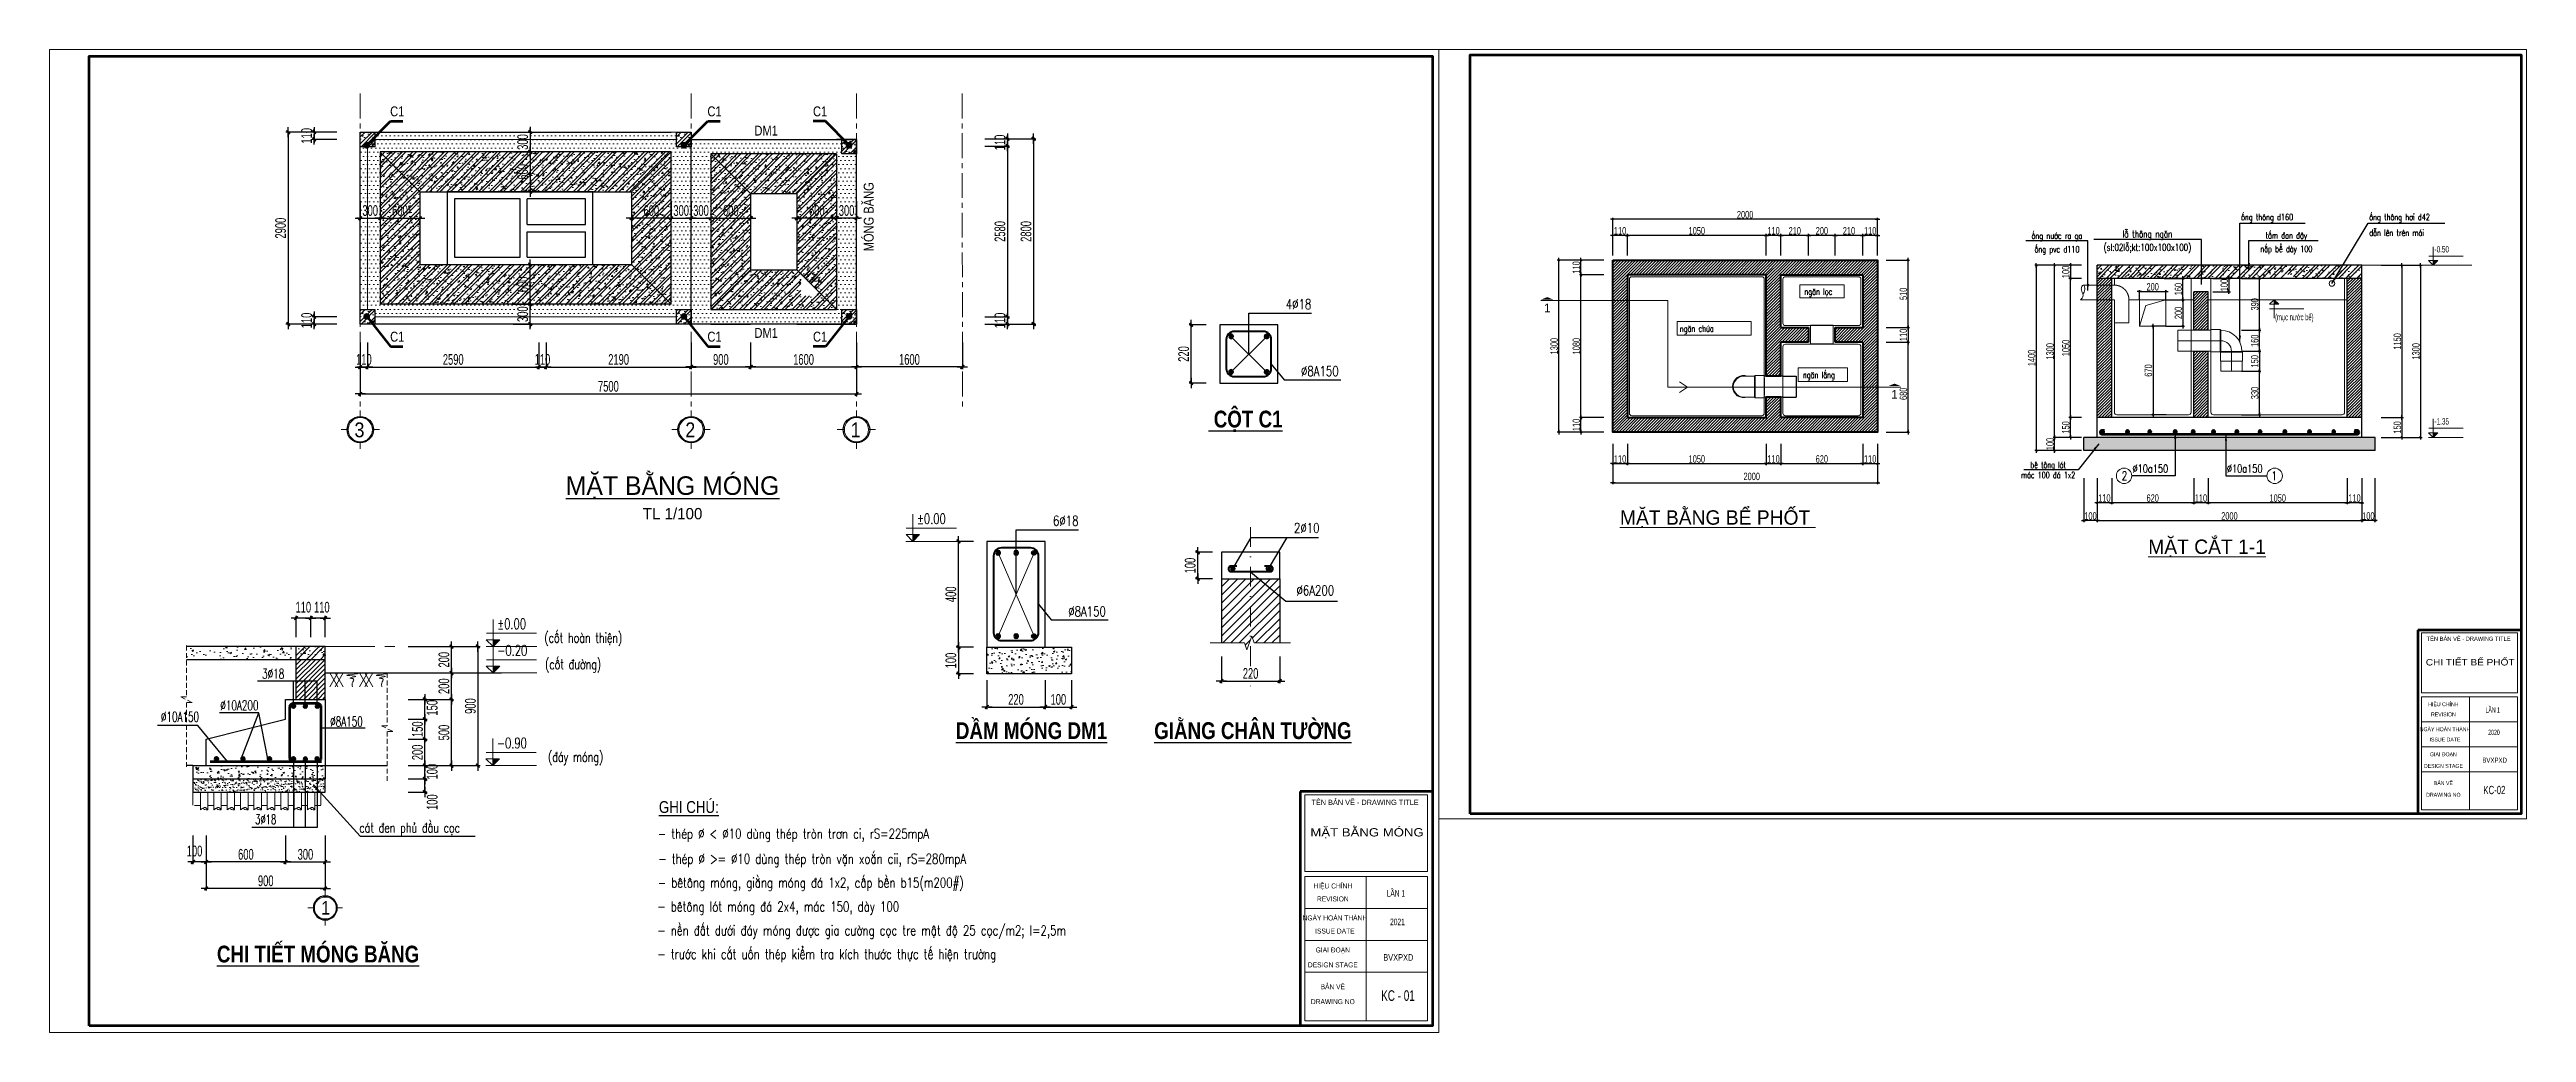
# Model space of a CAD drawing. Header units: millimetres. Extents: x 596422 to 1674380, y -367470 to 58862.
# Drawn here: x 1142595 to 1180032, y -54486 to -39636 of the extents above; entities that cross this region are included whole.
import ezdxf
from ezdxf.enums import TextEntityAlignment as Align

# ---------------------------------------------------------------- set-up
doc = ezdxf.new("R2010")
doc.units = ezdxf.units.MM
doc.header["$LTSCALE"] = 600
doc.header["$MEASUREMENT"] = 0
for name, pattern in [('CENTER', [2, 1.25, -0.25, 0.25, -0.25]), ('CENTERX2', [4, 2.5, -0.5, 0.5, -0.5]), ('DASHDOT', [1, 0.5, -0.25, 0, -0.25]), ('HIDDEN', [0.375, 0.25, -0.125])]:
    doc.linetypes.add(name, pattern=pattern)
doc.layers.get('0').update_dxf_attribs({"lineweight": 0})
doc.layers.get('Defpoints').update_dxf_attribs({"lineweight": 0})
for name, color, linetype, lineweight in [('7', 7, 'Continuous', 13), ('EG Dim', 8, 'Continuous', 18), ('EG Khac', 4, 'Continuous', 15), ('EG Net dam 1', 30, 'Continuous', 30), ('EG Net dam3', 1, 'Continuous', 70), ('EG Net khuat', 4, 'HIDDEN', 15), ('EG Net thay', 7, 'Continuous', 20), ('EG Net truc', 8, 'DASHDOT', 13), ('EG Text1', 3, 'Continuous', 20), ('EG Text2', 7, 'Continuous', 18), ('ISO', 33, 'Continuous', 15), ('LC Dim', 8, 'Continuous', 18), ('LC Hatch', 252, 'Continuous', 9), ('LC Hatch @ 1', 252, 'Continuous', 9), ('LC ISO', 153, 'Continuous', 13), ('LC Khac', 4, 'Continuous', 9), ('LC MANH DUT', 35, 'HIDDEN', 5), ('LC Net dam 1', 30, 'Continuous', 30), ('LC Net dam2', 6, 'Continuous', 40), ('LC Net dam3', 1, 'Continuous', 60), ('LC Net manh', 9, 'Continuous', 5), ('LC Net thay', 7, 'Continuous', 25), ('LC Net truc', 79, 'DASHDOT', 13), ('LC Text1', 3, 'Continuous', 20), ('LC Text2', 7, 'Continuous', 25), ('MANH', 35, 'HIDDEN', 5), ('TEXT1', 3, 'Continuous', 18), ('truc', 76, 'CENTER', 9)]:
    doc.layers.add(name, color=color, linetype=linetype, lineweight=lineweight)
doc.layers.add('Khungten_LCDI', color=7, linetype='Continuous')
doc.layers.add('Kichthuoc', color=9, linetype='Continuous')
doc.styles.add('EG 1', font='VHAVANB.TTF')
doc.styles.add('EG 2', font='vnromadi.shx', dxfattribs={"width": 0.75})
doc.styles.add('EG 3', font='italicc.shx', dxfattribs={"width": 0.75, "bigfont": 'romansvn.shx'})
doc.styles.add('EG Huy', font='vnsimli.shx', dxfattribs={"width": 0.75})
doc.styles.add('HOATBIF', font='hoatbif.shx', dxfattribs={"width": 0.65})
doc.styles.add('Khungten', font='VHAVAN.TTF', dxfattribs={"width": 0.9, "height": 5000})
doc.styles.add('LC 1', font='VHAVANB.TTF')
doc.styles.add('LC 3', font='vnsimli.shx', dxfattribs={"width": 0.75})
doc.styles.add('LC3', font='VHARIALB.TTF', dxfattribs={"width": 0.8})
doc.styles.add('RMS2', font='romans.shx', dxfattribs={"width": 0.75})
doc.styles.add('T2', font='VHARIAL.TTF', dxfattribs={"width": 0.8})
doc.styles.add('Title', font='VHAVAN.TTF', dxfattribs={"width": 0.8})
doc.dimstyles.new('1-100', dxfattribs={"dimscale": 300, "dimtxt": 1.2, "dimasz": 0.25, "dimexe": 0.5, "dimexo": 0, "dimgap": 0.3, "dimtad": 1, "dimdec": 0, "dimzin": 0, "dimdsep": 46, "dimtxsty": 'HOATBIF', "dimblk1": 'DOT', "dimblk2": 'DOT', "dimsah": 1, "dimcen": -1, "dimdle": 1, "dimclrd": 256, "dimclre": 256, "dimclrt": 4, "dimadec": 3, "dimazin": 2, "dimtfac": 0.333333, "dimtdec": 0, "dimtix": 1, "dimtmove": 2, "dimatfit": 3, "dimldrblk": 'DOT', "dimfxl": 1, "dimtvp": 0.833333, "dimtolj": 1, "dimtzin": 0, "dimarcsym": 0})
doc.dimstyles.new('1-20', dxfattribs={"dimscale": 100, "dimtxt": 2.5, "dimasz": 0.35, "dimexe": 0.5, "dimexo": 0, "dimgap": 0.8, "dimtad": 1, "dimdec": 0, "dimlfac": 0.2, "dimzin": 0, "dimdsep": 46, "dimtxsty": 'HOATBIF', "dimblk1": 'DOT', "dimblk2": 'DOT', "dimsah": 1, "dimcen": -1, "dimdle": 1, "dimclrd": 256, "dimclre": 256, "dimclrt": 4, "dimadec": 3, "dimazin": 2, "dimtfac": 0.333333, "dimtdec": 0, "dimtix": 1, "dimtmove": 2, "dimatfit": 3, "dimldrblk": 'DOT', "dimfxl": 1, "dimtvp": 0.833333, "dimtolj": 1, "dimtzin": 0, "dimarcsym": 0})
doc.dimstyles.new('1-60', dxfattribs={"dimscale": 60, "dimtxt": 2.5, "dimasz": 0.35, "dimexe": 0.5, "dimexo": 0, "dimgap": 0.8, "dimtad": 1, "dimdec": 0, "dimzin": 0, "dimdsep": 46, "dimtxsty": 'HOATBIF', "dimblk1": 'DOT', "dimblk2": 'DOT', "dimsah": 1, "dimcen": -1, "dimdle": 1, "dimclrd": 256, "dimclre": 256, "dimclrt": 4, "dimadec": 3, "dimazin": 2, "dimtfac": 0.333333, "dimtdec": 0, "dimtix": 1, "dimtmove": 2, "dimatfit": 3, "dimldrblk": 'DOT', "dimfxl": 1, "dimtvp": 0.833333, "dimtolj": 1, "dimtzin": 0, "dimarcsym": 0})
doc.dimstyles.new('be phot$7', dxfattribs={"dimscale": 100, "dimtxt": 2.2, "dimasz": 1, "dimexe": 1, "dimexo": 0, "dimgap": 0.8, "dimtad": 1, "dimdec": 0, "dimzin": 0, "dimdsep": 46, "dimtxsty": 'EG 3', "dimblk": 'ARCHTICK', "dimcen": 0.09, "dimdle": 1, "dimclrd": 256, "dimclre": 256, "dimclrt": 3, "dimadec": 0, "dimazin": 0, "dimtfac": 1, "dimtdec": 0, "dimtix": 1, "dimtmove": 0, "dimatfit": 3, "dimfxl": 1, "dimtolj": 1, "dimtzin": 0, "dimarcsym": 0})
pattern_1 = [(45, (-2222982.59, 87648.85), (-22.0970869, 22.0970869), [])]
pattern_2 = [(0, (165150.67, 0), (31.25, 62.5), [0, -62.5])]
pattern_3 = [(50, (165150.67, 0), (215.178055, -18.82564), [22.5, -247.5]), (355, (165150.67, 0), (-41.6254, 225.65764), [18, -198]), (100.4514, (165168.6, -1.57), (173.552815, 206.831863), [19.122057, -210.342634]), (46.1842, (165150.67, 60), (320.172315, -49.655704), [33.75, -371.25]), (96.6356, (165177.35, 55.86), (280.39881, 292.23536), [28.68309, -315.5139]), (351.1842, (165150.67, 60), (280.39858, 292.23558), [27, -297]), (21, (165180.67, 45), (179.072116, -120.785667), [22.5, -247.5]), (326, (165180.67, 45), (72.9946, 217.545014), [18, -198]), (71.4514, (165195.6, 34.93), (252.06679, 96.75915), [19.122057, -210.342634]), (37.5, (165150.67, 0), (3.6479566, 99.868156), [0, -195.6, 0, -201, 0, -198.75]), (7.5, (165150.67, 0), (78.920861, 118.323514), [0, -114.6, 0, -191.1, 0, -75.75]), (327.5, (165083.77, 0), (160.146731, -6.7664615), [0, -75, 0, -234, 0, -310.5]), (317.5, (165053.77, 0), (174.95585, 30.031495), [0, -97.5, 0, -155.4, 0, -220.5]), (45, (165150.67, 0), (-79.549513, 79.549513), []), (45, (165203.71, 0), (-79.549513, 79.549513), [])]

msp = doc.modelspace()

# ---------------------------------------------------------------- texts
at = {"layer": '7', "ltscale": 100, "style": 'RMS2', "width": 0.75}
for s, p in [('2', (1173956.4, -46076.2)), ('1', (1176220.2, -46075.8))]:
    msp.add_text(s, height=132.9, dxfattribs=at).set_placement(p, align=Align.MIDDLE_CENTER)
at = {"layer": '7', "linetype": 'ByBlock', "style": 'RMS2', "width": 0.75}
for p in [(1174077.4, -46028), (1175503.9, -46027.5)]:
    msp.add_text('%%C10a150', height=120.79, dxfattribs=at).set_placement(p)
at = {"layer": 'LC Text1', "ltscale": 0.2, "style": 'LC 1', "width": 0.9}
for s, height, p in [('3', 224.7, (1147279.8, -45561.6)), ('2', 224.7, (1152279.8, -45561.6)), ('1', 224.7, (1154779.8, -45561.6)), ('1', 203.5, (1146768.1, -52766.3))]:
    msp.add_text(s, height=height, dxfattribs=at).set_placement(p, align=Align.BOTTOM_CENTER)
at = {"layer": 'LC Text1', "color": 3, "style": 'LC 3'}
for s, width, p in [('(cèt hoµn thiÖn)', 0.7, (1150075.9, -48597.3)), ('(cèt ®\xadêng)', 0.7, (1150086.5, -48997.3)), ('(®¸y mãng)', 0.7, (1150131.1, -50397.3)), ('c¸t ®en phñ ®Çu cäc', 0.7, (1147278.6, -51467.2)), ('- thÐp %%C < %%C10 dïng thÐp trßn tr¬n ci, rS=225mpA', 0.75, (1151790.9, -51558)), ('- thÐp %%C >= %%C10 dïng thÐp trßn vÆn xo¾n cii, rS=280mpA', 0.75, (1151797, -51936.8)), ('- bªt«ng mãng, gi»ng mãng ®¸ 1x2, cÊp bÒn b15(m200#)', 0.75, (1151789.7, -52297.8)), ('- bªt«ng lãt mãng ®¸ 2x4, m¸c 150, dµy 100', 0.75, (1151782.4, -52658.9)), ('- nÒn ®Êt d\xadíi ®¸y mãng ®\xadîc gia c\xadêng cäc tre mËt ®é 25 cäc/m2; l=2,5m', 0.75, (1151782.4, -53019.9)), ('- tr\xadíc khi c¾t uèn thÐp kiÓm tra kÝch th\xadíc thùc tÕ hiÖn tr\xadêng', 0.75, (1151782.4, -53376.4))]:
    msp.add_text(s, height=150, dxfattribs=dict(at, width=width)).set_placement(p)
at = {"layer": 'LC Text2', "style": 'T2', "width": 0.8}
for s, height, p in [('c1', 150, (1147743.4, -40644.8)), ('c1', 150, (1152538.8, -40644.8)), ('dm1', 150, (1153249.3, -40935.5)), ('c1', 150, (1154134.7, -40644.8)), ('c1', 150, (1147743.4, -44048.5)), ('c1', 150, (1152538.8, -44048.5)), ('dm1', 150, (1153249.3, -43991.8)), ('c1', 150, (1154134.9, -44048.5)), ('%%Ughi chó:', 180, (1151805.5, -51170.4))]:
    msp.add_text(s, height=height, dxfattribs=at).set_placement(p)
msp.add_text('mãng b¨ng', height=150, rotation=90, dxfattribs=at).set_placement((1155051.4, -42684))
at = {"layer": 'LC Text2', "linetype": 'ByBlock', "style": 'LC 3'}
for s, height, width, p in [('4%%C18', 150, 0.75, (1161280, -43559.2)), ('%%C8A150', 150, 0.75, (1161510.5, -44569.9)), ('6%%C18', 150, 0.75, (1157761.8, -46829.7)), ('2%%C10', 150, 0.75, (1161404.8, -46939.6)), ('%%C6A200', 150, 0.75, (1161442.5, -47883)), ('%%C8A150', 150, 0.75, (1157992.3, -48200.3)), ('3%%C18', 150, 0.65, (1145809, -49140.7)), ('%%C10A150', 150, 0.65, (1144278.9, -49792.1)), ('%%C10A200', 150, 0.65, (1145176.5, -49618.4)), ('%%C8A150', 150, 0.65, (1146836.4, -49863.2)), ('3%%C18', 142.93, 0.65, (1145703.6, -51336.8))]:
    msp.add_text(s, height=height, dxfattribs=dict(at, width=width)).set_placement(p)
at = {"layer": 'TEXT1', "color": 3, "style": 'EG Huy', "width": 0.75}
for s, p in [('èng th«ng d160', (1175719, -42215.4)), ('èng th«ng h¬i d42', (1177657.1, -42215.4)), ('dÉn lªn trªn m¸i', (1177657.1, -42452.5))]:
    msp.add_text(s, height=95.665, dxfattribs=at).set_placement(p)
for s, p in [('ng¨n läc', (1169119.2, -43341.9)), ('ng¨n chøa', (1167235.8, -43901.8)), ('ng¨n l¾ng', (1169096.9, -44601.3))]:
    msp.add_text(s, height=95.67, rotation=0.17168, dxfattribs=at).set_placement(p)

# ---------------------------------------------------------------- blocks, each defined once
blk = doc.blocks.new('TIEUDE1')
at = {"layer": 'EG Text2', "color": 7, "style": 'EG 1'}
blk.add_attdef('TIªU§Ò', text='', height=5, dxfattribs=at).set_placement((0, 0), align=Align.BOTTOM_CENTER)
blk.add_attdef('TL', text='', height=3, dxfattribs=at).set_placement((0, -2), align=Align.TOP_CENTER)
blk = doc.blocks.new('theptron1')
at = {"layer": 'LC Net dam3'}
for p, q in [((-0.5, 0), (0.5, 0)), ((-0.35, 0.35), (0.35, -0.35)), ((0.35, 0.35), (-0.35, -0.35)), ((0, 0.5), (0, -0.5))]:
    blk.add_line(p, q, dxfattribs=at)
blk.add_circle((0, 0), 0.5, dxfattribs=at)
blk = doc.blocks.new('DOT')
at = {"layer": 'Kichthuoc'}
blk.add_line((-3, 0), (3, 0), dxfattribs=at)
at = {"layer": 'Kichthuoc', "color": 4}
blk.add_line((-1, -1), (1, 1), dxfattribs=at)
blk.add_lwpolyline([(0.5, 1), (-1, -0.5), (-0.5, -1), (1, 0.5)], close=True, dxfattribs=at)
blk = doc.blocks.new('*D919')
at = {"layer": 'Defpoints', "color": 0, "transparency": 16777216}
for p in [(1174557, -43095), (1174557, -43415), (1174841, -43095)]:
    blk.add_point(p, dxfattribs=at)
at = {"layer": 'EG Dim', "lineweight": -2, "transparency": 16777216}
for p, q in [((1174557, -43095), (1174864, -43095)), ((1174557, -43415), (1174864, -43415)), ((1174841, -43404), (1174841, -43106))]:
    blk.add_line(p, q, dxfattribs=at)
at = {"layer": 'EG Dim', "lineweight": -2, "transparency": 16777216, "xscale": 11.25, "yscale": 11.25, "zscale": 11.25}
for p, rotation in [((1174841, -43095), 90), ((1174841, -43415), 270)]:
    blk.add_blockref('DOT', p, dxfattribs=dict(at, rotation=rotation))
at = {"layer": 'EG Dim', "color": 4, "transparency": 16777216, "insert": (1174772, -43255), "char_height": 112.5, "attachment_point": 5, "rotation": 90, "style": 'HOATBIF'}
blk.add_mtext('\\A1;160', dxfattribs=at)
blk = doc.blocks.new('_Dot')
at = {"color": 0, "linetype": 'ByBlock', "lineweight": -2}
blk.add_line((-0.5, 0), (-1, 0), dxfattribs=at)
at = {"color": 0, "linetype": 'ByBlock', "const_width": 0.5}
blk.add_lwpolyline([(-0.25, 0, 1), (0.25, 0, 1)], format="xyb", close=True, dxfattribs=at)
blk = doc.blocks.new('*D920')
at = {"layer": 'Defpoints', "color": 0, "transparency": 16777216}
for p in [(1172900, -45495), (1173306, -45495), (1173306, -45695)]:
    blk.add_point(p, dxfattribs=at)
at = {"layer": 'EG Dim', "lineweight": -2, "transparency": 16777216}
for p, q in [((1173306, -45495), (1172878, -45495)), ((1172900, -45484), (1172900, -45473)), ((1172900, -45695), (1172900, -45495)), ((1173306, -45695), (1172878, -45695)), ((1172900, -45706), (1172900, -45718))]:
    blk.add_line(p, q, dxfattribs=at)
at = {"layer": 'EG Dim', "lineweight": -2, "transparency": 16777216, "xscale": 11.25, "yscale": 11.25, "zscale": 11.25}
for p, rotation in [((1172900, -45495), 270), ((1172900, -45695), 90)]:
    blk.add_blockref('DOT', p, dxfattribs=dict(at, rotation=rotation))
at = {"layer": 'EG Dim', "color": 4, "transparency": 16777216, "insert": (1172831, -45595), "char_height": 112.5, "attachment_point": 5, "rotation": 90, "style": 'HOATBIF'}
blk.add_mtext('\\A1;100', dxfattribs=at)
blk = doc.blocks.new('*D921')
at = {"layer": 'Defpoints', "color": 0, "transparency": 16777216}
for p in [(1172900, -42895), (1173306, -42895), (1173306, -45495)]:
    blk.add_point(p, dxfattribs=at)
at = {"layer": 'EG Dim', "lineweight": -2, "transparency": 16777216}
for p, q in [((1173306, -42895), (1172878, -42895)), ((1172900, -45484), (1172900, -42906)), ((1173306, -45495), (1172878, -45495))]:
    blk.add_line(p, q, dxfattribs=at)
at = {"layer": 'EG Dim', "lineweight": -2, "transparency": 16777216, "xscale": 11.25, "yscale": 11.25, "zscale": 11.25}
for p, rotation in [((1172900, -42895), 90), ((1172900, -45495), 270)]:
    blk.add_blockref('DOT', p, dxfattribs=dict(at, rotation=rotation))
at = {"layer": 'EG Dim', "color": 4, "transparency": 16777216, "insert": (1172831, -44195), "char_height": 112.5, "attachment_point": 5, "rotation": 90, "style": 'HOATBIF'}
blk.add_mtext('\\A1;1300', dxfattribs=at)
blk = doc.blocks.new('*D922')
at = {"layer": 'Defpoints', "color": 0, "transparency": 16777216}
for p in [(1177543, -46113), (1177743, -46113), (1177543, -46752)]:
    blk.add_point(p, dxfattribs=at)
at = {"layer": 'EG Dim', "lineweight": -2, "transparency": 16777216}
for p, q in [((1177543, -46113), (1177543, -46775)), ((1177743, -46113), (1177743, -46775)), ((1177532, -46752), (1177521, -46752)), ((1177743, -46752), (1177543, -46752)), ((1177755, -46752), (1177766, -46752))]:
    blk.add_line(p, q, dxfattribs=at)
at = {"layer": 'EG Dim', "lineweight": -2, "transparency": 16777216, "xscale": 11.25, "yscale": 11.25, "zscale": 11.25}
blk.add_blockref('DOT', (1177543, -46752), dxfattribs=at)
at = {"layer": 'EG Dim', "lineweight": -2, "transparency": 16777216, "xscale": 11.25, "yscale": 11.25, "zscale": 11.25, "rotation": 180}
blk.add_blockref('DOT', (1177743, -46752), dxfattribs=at)
at = {"layer": 'EG Dim', "color": 4, "transparency": 16777216, "insert": (1177643, -46683), "char_height": 112.5, "attachment_point": 5, "style": 'HOATBIF'}
blk.add_mtext('\\A1;100', dxfattribs=at)
blk = doc.blocks.new('*D923')
at = {"layer": 'Defpoints', "color": 0, "transparency": 16777216}
for p in [(1177323, -46113), (1177543, -46113), (1177323, -46483)]:
    blk.add_point(p, dxfattribs=at)
at = {"layer": 'EG Dim', "lineweight": -2, "transparency": 16777216}
for p, q in [((1177323, -46113), (1177323, -46506)), ((1177543, -46113), (1177543, -46506)), ((1177532, -46483), (1177335, -46483))]:
    blk.add_line(p, q, dxfattribs=at)
at = {"layer": 'EG Dim', "lineweight": -2, "transparency": 16777216, "xscale": 11.25, "yscale": 11.25, "zscale": 11.25, "rotation": 180}
blk.add_blockref('DOT', (1177323, -46483), dxfattribs=at)
at = {"layer": 'EG Dim', "lineweight": -2, "transparency": 16777216, "xscale": 11.25, "yscale": 11.25, "zscale": 11.25}
blk.add_blockref('DOT', (1177543, -46483), dxfattribs=at)
at = {"layer": 'EG Dim', "color": 4, "transparency": 16777216, "insert": (1177433, -46413), "char_height": 112.5, "attachment_point": 5, "style": 'HOATBIF'}
blk.add_mtext('\\A1;110', dxfattribs=at)
blk = doc.blocks.new('*D924')
at = {"layer": 'Defpoints', "color": 0, "transparency": 16777216}
for p in [(1175223, -46113), (1177323, -46113), (1175223, -46483)]:
    blk.add_point(p, dxfattribs=at)
at = {"layer": 'EG Dim', "lineweight": -2, "transparency": 16777216}
for p, q in [((1175223, -46113), (1175223, -46506)), ((1177323, -46113), (1177323, -46506)), ((1177312, -46483), (1175235, -46483))]:
    blk.add_line(p, q, dxfattribs=at)
at = {"layer": 'EG Dim', "lineweight": -2, "transparency": 16777216, "xscale": 11.25, "yscale": 11.25, "zscale": 11.25, "rotation": 180}
blk.add_blockref('DOT', (1175223, -46483), dxfattribs=at)
at = {"layer": 'EG Dim', "lineweight": -2, "transparency": 16777216, "xscale": 11.25, "yscale": 11.25, "zscale": 11.25}
blk.add_blockref('DOT', (1177323, -46483), dxfattribs=at)
at = {"layer": 'EG Dim', "color": 4, "transparency": 16777216, "insert": (1176273, -46413), "char_height": 112.5, "attachment_point": 5, "style": 'HOATBIF'}
blk.add_mtext('\\A1;1050', dxfattribs=at)
blk = doc.blocks.new('*D925')
at = {"layer": 'Defpoints', "color": 0, "transparency": 16777216}
for p in [(1175003, -46113), (1175223, -46113), (1175003, -46483)]:
    blk.add_point(p, dxfattribs=at)
at = {"layer": 'EG Dim', "lineweight": -2, "transparency": 16777216}
for p, q in [((1175003, -46113), (1175003, -46506)), ((1175223, -46113), (1175223, -46506)), ((1175212, -46483), (1175015, -46483))]:
    blk.add_line(p, q, dxfattribs=at)
at = {"layer": 'EG Dim', "lineweight": -2, "transparency": 16777216, "xscale": 11.25, "yscale": 11.25, "zscale": 11.25, "rotation": 180}
blk.add_blockref('DOT', (1175003, -46483), dxfattribs=at)
at = {"layer": 'EG Dim', "lineweight": -2, "transparency": 16777216, "xscale": 11.25, "yscale": 11.25, "zscale": 11.25}
blk.add_blockref('DOT', (1175223, -46483), dxfattribs=at)
at = {"layer": 'EG Dim', "color": 4, "transparency": 16777216, "insert": (1175113, -46413), "char_height": 112.5, "attachment_point": 5, "style": 'HOATBIF'}
blk.add_mtext('\\A1;110', dxfattribs=at)
blk = doc.blocks.new('*D926')
at = {"layer": 'Defpoints', "color": 0, "transparency": 16777216}
for p in [(1173763, -46113), (1175003, -46113), (1173763, -46483)]:
    blk.add_point(p, dxfattribs=at)
at = {"layer": 'EG Dim', "lineweight": -2, "transparency": 16777216}
for p, q in [((1173763, -46113), (1173763, -46506)), ((1175003, -46113), (1175003, -46506)), ((1174992, -46483), (1173775, -46483))]:
    blk.add_line(p, q, dxfattribs=at)
at = {"layer": 'EG Dim', "lineweight": -2, "transparency": 16777216, "xscale": 11.25, "yscale": 11.25, "zscale": 11.25, "rotation": 180}
blk.add_blockref('DOT', (1173763, -46483), dxfattribs=at)
at = {"layer": 'EG Dim', "lineweight": -2, "transparency": 16777216, "xscale": 11.25, "yscale": 11.25, "zscale": 11.25}
blk.add_blockref('DOT', (1175003, -46483), dxfattribs=at)
at = {"layer": 'EG Dim', "color": 4, "transparency": 16777216, "insert": (1174383, -46413), "char_height": 112.5, "attachment_point": 5, "style": 'HOATBIF'}
blk.add_mtext('\\A1;620', dxfattribs=at)
blk = doc.blocks.new('*D927')
at = {"layer": 'Defpoints', "color": 0, "transparency": 16777216}
for p in [(1173543, -46113), (1173763, -46113), (1173543, -46483)]:
    blk.add_point(p, dxfattribs=at)
at = {"layer": 'EG Dim', "lineweight": -2, "transparency": 16777216}
for p, q in [((1173543, -46113), (1173543, -46506)), ((1173763, -46113), (1173763, -46506)), ((1173752, -46483), (1173555, -46483))]:
    blk.add_line(p, q, dxfattribs=at)
at = {"layer": 'EG Dim', "lineweight": -2, "transparency": 16777216, "xscale": 11.25, "yscale": 11.25, "zscale": 11.25, "rotation": 180}
blk.add_blockref('DOT', (1173543, -46483), dxfattribs=at)
at = {"layer": 'EG Dim', "lineweight": -2, "transparency": 16777216, "xscale": 11.25, "yscale": 11.25, "zscale": 11.25}
blk.add_blockref('DOT', (1173763, -46483), dxfattribs=at)
at = {"layer": 'EG Dim', "color": 4, "transparency": 16777216, "insert": (1173653, -46413), "char_height": 112.5, "attachment_point": 5, "style": 'HOATBIF'}
blk.add_mtext('\\A1;110', dxfattribs=at)
blk = doc.blocks.new('*D928')
at = {"layer": 'Defpoints', "color": 0, "transparency": 16777216}
for p in [(1173343, -46113), (1173543, -46113), (1173343, -46752)]:
    blk.add_point(p, dxfattribs=at)
at = {"layer": 'EG Dim', "lineweight": -2, "transparency": 16777216}
for p, q in [((1173343, -46113), (1173343, -46775)), ((1173543, -46113), (1173543, -46775)), ((1173332, -46752), (1173321, -46752)), ((1173543, -46752), (1173343, -46752)), ((1173555, -46752), (1173566, -46752))]:
    blk.add_line(p, q, dxfattribs=at)
at = {"layer": 'EG Dim', "lineweight": -2, "transparency": 16777216, "xscale": 11.25, "yscale": 11.25, "zscale": 11.25}
blk.add_blockref('DOT', (1173343, -46752), dxfattribs=at)
at = {"layer": 'EG Dim', "lineweight": -2, "transparency": 16777216, "xscale": 11.25, "yscale": 11.25, "zscale": 11.25, "rotation": 180}
blk.add_blockref('DOT', (1173543, -46752), dxfattribs=at)
at = {"layer": 'EG Dim', "color": 4, "transparency": 16777216, "insert": (1173443, -46683), "char_height": 112.5, "attachment_point": 5, "style": 'HOATBIF'}
blk.add_mtext('\\A1;100', dxfattribs=at)
blk = doc.blocks.new('*D929')
at = {"layer": 'Defpoints', "color": 0, "transparency": 16777216}
for p in [(1173543, -46113), (1177543, -46113), (1177543, -46752)]:
    blk.add_point(p, dxfattribs=at)
at = {"layer": 'EG Dim', "lineweight": -2, "transparency": 16777216}
for p, q in [((1173543, -46113), (1173543, -46775)), ((1177543, -46113), (1177543, -46775)), ((1173555, -46752), (1177532, -46752))]:
    blk.add_line(p, q, dxfattribs=at)
at = {"layer": 'EG Dim', "lineweight": -2, "transparency": 16777216, "xscale": 11.25, "yscale": 11.25, "zscale": 11.25, "rotation": 180}
blk.add_blockref('DOT', (1173543, -46752), dxfattribs=at)
at = {"layer": 'EG Dim', "lineweight": -2, "transparency": 16777216, "xscale": 11.25, "yscale": 11.25, "zscale": 11.25}
blk.add_blockref('DOT', (1177543, -46752), dxfattribs=at)
at = {"layer": 'EG Dim', "color": 4, "transparency": 16777216, "insert": (1175543, -46683), "char_height": 112.5, "attachment_point": 5, "style": 'HOATBIF'}
blk.add_mtext('\\A1;2000', dxfattribs=at)
blk = doc.blocks.new('_ArchTick')
at = {"color": 0, "linetype": 'ByBlock', "const_width": 0.15}
blk.add_lwpolyline([(-0.5, -0.5), (0.5, 0.5)], dxfattribs=at)
blk = doc.blocks.new('CHIDAN')
at = {"layer": 'EG Dim'}
blk.add_line((0, 0), (0.87, 0), dxfattribs=at)
at = {"layer": 'EG Text1', "color": 3, "style": 'EG 2', "width": 0.75}
blk.add_attdef('CD1', text='', height=2.2, dxfattribs=at).set_placement((0.67, 1), align=Align.BOTTOM_CENTER)
blk.add_attdef('CD2', text='', height=2.2, dxfattribs=at).set_placement((0.67, -3.2), align=Align.TOP_CENTER)
blk = doc.blocks.new('*D1009')
at = {"layer": 'Defpoints', "color": 0, "transparency": 16777216}
for p in [(1175724, -44495), (1175996, -44495), (1175724, -45155)]:
    blk.add_point(p, dxfattribs=at)
at = {"layer": 'EG Dim', "lineweight": -2, "transparency": 16777216}
for p, q in [((1175724, -44495), (1176019, -44495)), ((1175996, -45144), (1175996, -44506)), ((1175724, -45155), (1176019, -45155))]:
    blk.add_line(p, q, dxfattribs=at)
at = {"layer": 'EG Dim', "lineweight": -2, "transparency": 16777216, "xscale": 11.25, "yscale": 11.25, "zscale": 11.25}
for p, rotation in [((1175996, -44495), 90), ((1175996, -45155), 270)]:
    blk.add_blockref('DOT', p, dxfattribs=dict(at, rotation=rotation))
at = {"layer": 'EG Dim', "color": 4, "transparency": 16777216, "insert": (1175926, -44825), "char_height": 112.5, "attachment_point": 5, "rotation": 90, "style": 'HOATBIF'}
blk.add_mtext('\\A1;330', dxfattribs=at)
blk = doc.blocks.new('*D1010')
at = {"layer": 'Defpoints', "color": 0, "transparency": 16777216}
for p in [(1175724, -43095), (1175996, -43095), (1175799, -43875)]:
    blk.add_point(p, dxfattribs=at)
at = {"layer": 'EG Dim', "lineweight": -2, "transparency": 16777216}
for p, q in [((1175724, -43095), (1176019, -43095)), ((1175996, -43864), (1175996, -43106)), ((1175799, -43875), (1176019, -43875))]:
    blk.add_line(p, q, dxfattribs=at)
at = {"layer": 'EG Dim', "lineweight": -2, "transparency": 16777216, "xscale": 11.25, "yscale": 11.25, "zscale": 11.25}
for p, rotation in [((1175996, -43095), 90), ((1175996, -43875), 270)]:
    blk.add_blockref('DOT', p, dxfattribs=dict(at, rotation=rotation))
at = {"layer": 'EG Dim', "color": 4, "transparency": 16777216, "insert": (1175926, -43485), "char_height": 112.5, "attachment_point": 5, "rotation": 90, "style": 'HOATBIF'}
blk.add_mtext('\\A1;390', dxfattribs=at)
blk = doc.blocks.new('CT')
at = {"layer": 'LC Khac'}
blk.add_hatch(color=252, dxfattribs=at).paths.add_polyline_path([(3.25, 1.6), (1.64, 1.6), (1.64, 0)])
at = {"layer": 'LC Khac', "color": 9, "ltscale": 50}
for p, q in [((12.09, 0), (0, 0)), ((0.05, 3.14), (12, 3.14))]:
    blk.add_line(p, q, dxfattribs=at)
for points in [[(1.64, 6.43), (1.64, 0)], [(1.64, 0), (0.03, 1.6), (1.64, 1.6)], [(1.64, 0), (3.25, 1.6), (1.64, 1.6)]]:
    blk.add_lwpolyline(points, dxfattribs=at)
at = {"layer": 'LC Khac', "color": 3, "style": 'LC 3', "width": 0.75}
blk.add_attdef('CT', (1.91, 3.5), '', height=2.2, dxfattribs=at)
blk = doc.blocks.new('*D1011')
at = {"layer": 'Defpoints', "color": 0, "transparency": 16777216}
for p in [(1175724, -43875), (1175996, -43875), (1175724, -44195)]:
    blk.add_point(p, dxfattribs=at)
at = {"layer": 'EG Dim', "lineweight": -2, "transparency": 16777216}
for p, q in [((1175724, -43875), (1176019, -43875)), ((1175996, -44184), (1175996, -43886)), ((1175724, -44195), (1176019, -44195))]:
    blk.add_line(p, q, dxfattribs=at)
at = {"layer": 'EG Dim', "lineweight": -2, "transparency": 16777216, "xscale": 11.25, "yscale": 11.25, "zscale": 11.25}
for p, rotation in [((1175996, -43875), 90), ((1175996, -44195), 270)]:
    blk.add_blockref('DOT', p, dxfattribs=dict(at, rotation=rotation))
at = {"layer": 'EG Dim', "color": 4, "transparency": 16777216, "insert": (1175926, -44035), "char_height": 112.5, "attachment_point": 5, "rotation": 90, "style": 'HOATBIF'}
blk.add_mtext('\\A1;160', dxfattribs=at)
blk = doc.blocks.new('*D1012')
at = {"layer": 'Defpoints', "color": 0, "transparency": 16777216}
for p in [(1173306, -42895), (1172624, -45695), (1173306, -45695)]:
    blk.add_point(p, dxfattribs=at)
at = {"layer": 'EG Dim', "lineweight": -2, "transparency": 16777216}
for p, q in [((1173306, -42895), (1172601, -42895)), ((1172624, -42906), (1172624, -45684)), ((1173306, -45695), (1172601, -45695))]:
    blk.add_line(p, q, dxfattribs=at)
at = {"layer": 'EG Dim', "lineweight": -2, "transparency": 16777216, "xscale": 11.25, "yscale": 11.25, "zscale": 11.25}
for p, rotation in [((1172624, -42895), 90), ((1172624, -45695), 270)]:
    blk.add_blockref('DOT', p, dxfattribs=dict(at, rotation=rotation))
at = {"layer": 'EG Dim', "color": 4, "transparency": 16777216, "insert": (1172554, -44295), "char_height": 112.5, "attachment_point": 5, "rotation": 90, "style": 'HOATBIF'}
blk.add_mtext('\\A1;1400', dxfattribs=at)
blk = doc.blocks.new('*D1013')
at = {"layer": 'Defpoints', "color": 0, "transparency": 16777216}
for p in [(1173306, -42895), (1173139, -43095), (1173306, -43095)]:
    blk.add_point(p, dxfattribs=at)
at = {"layer": 'EG Dim', "lineweight": -2, "transparency": 16777216}
for p, q in [((1173306, -42895), (1173117, -42895)), ((1173139, -42884), (1173139, -42873)), ((1173139, -42895), (1173139, -43095)), ((1173306, -43095), (1173117, -43095)), ((1173139, -43106), (1173139, -43118))]:
    blk.add_line(p, q, dxfattribs=at)
at = {"layer": 'EG Dim', "lineweight": -2, "transparency": 16777216, "xscale": 11.25, "yscale": 11.25, "zscale": 11.25}
for p, rotation in [((1173139, -42895), 270), ((1173139, -43095), 90)]:
    blk.add_blockref('DOT', p, dxfattribs=dict(at, rotation=rotation))
at = {"layer": 'EG Dim', "color": 4, "transparency": 16777216, "insert": (1173070, -42995), "char_height": 112.5, "attachment_point": 5, "rotation": 90, "style": 'HOATBIF'}
blk.add_mtext('\\A1;100', dxfattribs=at)
blk = doc.blocks.new('*D1014')
at = {"layer": 'Defpoints', "color": 0, "transparency": 16777216}
for p in [(1177837, -42895), (1177837, -45495), (1178432, -45495)]:
    blk.add_point(p, dxfattribs=at)
at = {"layer": 'EG Dim', "lineweight": -2, "transparency": 16777216}
for p, q in [((1177837, -42895), (1178454, -42895)), ((1178432, -42906), (1178432, -45484)), ((1177837, -45495), (1178454, -45495))]:
    blk.add_line(p, q, dxfattribs=at)
at = {"layer": 'EG Dim', "lineweight": -2, "transparency": 16777216, "xscale": 11.25, "yscale": 11.25, "zscale": 11.25}
for p, rotation in [((1178432, -42895), 90), ((1178432, -45495), 270)]:
    blk.add_blockref('DOT', p, dxfattribs=dict(at, rotation=rotation))
at = {"layer": 'EG Dim', "color": 4, "transparency": 16777216, "insert": (1178362, -44195), "char_height": 112.5, "attachment_point": 5, "rotation": 90, "style": 'HOATBIF'}
blk.add_mtext('\\A1;1300', dxfattribs=at)
blk = doc.blocks.new('*D1015')
at = {"layer": 'Defpoints', "color": 0, "transparency": 16777216}
for p in [(1173139, -45195), (1173306, -45195), (1173306, -45495)]:
    blk.add_point(p, dxfattribs=at)
at = {"layer": 'EG Dim', "lineweight": -2, "transparency": 16777216}
for p, q in [((1173306, -45195), (1173117, -45195)), ((1173139, -45484), (1173139, -45206)), ((1173306, -45495), (1173117, -45495))]:
    blk.add_line(p, q, dxfattribs=at)
at = {"layer": 'EG Dim', "lineweight": -2, "transparency": 16777216, "xscale": 11.25, "yscale": 11.25, "zscale": 11.25}
for p, rotation in [((1173139, -45195), 90), ((1173139, -45495), 270)]:
    blk.add_blockref('DOT', p, dxfattribs=dict(at, rotation=rotation))
at = {"layer": 'EG Dim', "color": 4, "transparency": 16777216, "insert": (1173070, -45345), "char_height": 112.5, "attachment_point": 5, "rotation": 90, "style": 'HOATBIF'}
blk.add_mtext('\\A1;150', dxfattribs=at)
blk = doc.blocks.new('*D1016')
at = {"layer": 'Defpoints', "color": 0, "transparency": 16777216}
for p in [(1173139, -43095), (1173306, -43095), (1173306, -45195)]:
    blk.add_point(p, dxfattribs=at)
at = {"layer": 'EG Dim', "lineweight": -2, "transparency": 16777216}
for p, q in [((1173306, -43095), (1173117, -43095)), ((1173139, -45184), (1173139, -43106)), ((1173306, -45195), (1173117, -45195))]:
    blk.add_line(p, q, dxfattribs=at)
at = {"layer": 'EG Dim', "lineweight": -2, "transparency": 16777216, "xscale": 11.25, "yscale": 11.25, "zscale": 11.25}
for p, rotation in [((1173139, -43095), 90), ((1173139, -45195), 270)]:
    blk.add_blockref('DOT', p, dxfattribs=dict(at, rotation=rotation))
at = {"layer": 'EG Dim', "color": 4, "transparency": 16777216, "insert": (1173070, -44145), "char_height": 112.5, "attachment_point": 5, "rotation": 90, "style": 'HOATBIF'}
blk.add_mtext('\\A1;1050', dxfattribs=at)
blk = doc.blocks.new('ELB90-100(SIDE)DN')
for p, q in [((58.5, 57), (62, 60.5)), ((62, 60.5), (112, 60.5)), ((112, 60.5), (112, -60.5)), ((-57, -58.5), (-60.5, -62)), ((-60.5, -62), (-60.5, -112)), ((60.5, -112), (-60.5, -112)), ((57, -58.5), (60.5, -62)), ((58.5, -57), (62, -60.5)), ((60.5, -62), (60.5, -112)), ((62, -60.5), (112, -60.5))]:
    blk.add_line(p, q)
at = {"color": 8}
for p, q in [((58.5, -57), (58.5, 57)), ((112, 0), (58.5, 0)), ((62, 60.5), (62, -60.5)), ((60.5, -62), (-60.5, -62)), ((-57, -58.5), (57, -58.5)), ((0, -112), (0, -58.5))]:
    blk.add_line(p, q, dxfattribs=at)
for radius in [115.5, 1.5]:
    blk.add_arc((58.5, -58.5), radius, 90, 180)
blk.add_arc((58.5, -58.5), 58.5, 90, 180, dxfattribs=at)
blk = doc.blocks.new('*U262')
at = {"rotation": 270.0000000000405}
blk.add_blockref('ELB90-100(SIDE)DN', (0, 0), dxfattribs=at)
blk = doc.blocks.new('*D1017')
at = {"layer": 'Defpoints', "color": 0, "transparency": 16777216}
for p in [(1175724, -44195), (1175724, -44495), (1175996, -44495)]:
    blk.add_point(p, dxfattribs=at)
at = {"layer": 'EG Dim', "lineweight": -2, "transparency": 16777216}
for p, q in [((1175724, -44195), (1176019, -44195)), ((1175724, -44495), (1176019, -44495)), ((1175996, -44206), (1175996, -44484))]:
    blk.add_line(p, q, dxfattribs=at)
at = {"layer": 'EG Dim', "lineweight": -2, "transparency": 16777216, "xscale": 11.25, "yscale": 11.25, "zscale": 11.25}
for p, rotation in [((1175996, -44195), 90), ((1175996, -44495), 270)]:
    blk.add_blockref('DOT', p, dxfattribs=dict(at, rotation=rotation))
at = {"layer": 'EG Dim', "color": 4, "transparency": 16777216, "insert": (1175926, -44345), "char_height": 112.5, "attachment_point": 5, "rotation": 90, "style": 'HOATBIF'}
blk.add_mtext('\\A1;150', dxfattribs=at)
blk = doc.blocks.new('*D1018')
at = {"layer": 'Defpoints', "color": 0, "transparency": 16777216}
for p in [(1175292, -43095), (1175292, -43295), (1175535, -43295)]:
    blk.add_point(p, dxfattribs=at)
at = {"layer": 'EG Dim', "lineweight": -2, "transparency": 16777216}
for p, q in [((1175292, -43095), (1175557, -43095)), ((1175292, -43295), (1175557, -43295)), ((1175535, -43084), (1175535, -43073)), ((1175535, -43095), (1175535, -43295)), ((1175535, -43306), (1175535, -43318))]:
    blk.add_line(p, q, dxfattribs=at)
at = {"layer": 'EG Dim', "lineweight": -2, "transparency": 16777216, "xscale": 11.25, "yscale": 11.25, "zscale": 11.25}
for p, rotation in [((1175535, -43095), 270), ((1175535, -43295), 90)]:
    blk.add_blockref('DOT', p, dxfattribs=dict(at, rotation=rotation))
at = {"layer": 'EG Dim', "color": 4, "transparency": 16777216, "insert": (1175465, -43195), "char_height": 112.5, "attachment_point": 5, "rotation": 90, "style": 'HOATBIF'}
blk.add_mtext('\\A1;100', dxfattribs=at)
blk = doc.blocks.new('*D1019')
at = {"layer": 'Defpoints', "color": 0, "transparency": 16777216}
for p in [(1174588, -43815), (1174388, -45155), (1174588, -45155)]:
    blk.add_point(p, dxfattribs=at)
at = {"layer": 'EG Dim', "lineweight": -2, "transparency": 16777216}
for p, q in [((1174588, -43815), (1174366, -43815)), ((1174388, -43826), (1174388, -45144)), ((1174588, -45155), (1174366, -45155))]:
    blk.add_line(p, q, dxfattribs=at)
at = {"layer": 'EG Dim', "lineweight": -2, "transparency": 16777216, "xscale": 11.25, "yscale": 11.25, "zscale": 11.25}
for p, rotation in [((1174388, -43815), 90), ((1174388, -45155), 270)]:
    blk.add_blockref('DOT', p, dxfattribs=dict(at, rotation=rotation))
at = {"layer": 'EG Dim', "color": 4, "transparency": 16777216, "insert": (1174319, -44485), "char_height": 112.5, "attachment_point": 5, "rotation": 90, "style": 'HOATBIF'}
blk.add_mtext('\\A1;670', dxfattribs=at)
blk = doc.blocks.new('*D1020')
at = {"layer": 'Defpoints', "color": 0, "transparency": 16777216}
for p in [(1174557, -43415), (1174583, -43815), (1174841, -43815)]:
    blk.add_point(p, dxfattribs=at)
at = {"layer": 'EG Dim', "lineweight": -2, "transparency": 16777216}
for p, q in [((1174557, -43415), (1174864, -43415)), ((1174841, -43426), (1174841, -43804)), ((1174583, -43815), (1174864, -43815))]:
    blk.add_line(p, q, dxfattribs=at)
at = {"layer": 'EG Dim', "lineweight": -2, "transparency": 16777216, "xscale": 11.25, "yscale": 11.25, "zscale": 11.25}
for p, rotation in [((1174841, -43415), 90), ((1174841, -43815), 270)]:
    blk.add_blockref('DOT', p, dxfattribs=dict(at, rotation=rotation))
at = {"layer": 'EG Dim', "color": 4, "transparency": 16777216, "insert": (1174772, -43615), "char_height": 112.5, "attachment_point": 5, "rotation": 90, "style": 'HOATBIF'}
blk.add_mtext('\\A1;200', dxfattribs=at)
blk = doc.blocks.new('*D1021')
at = {"layer": 'Defpoints', "color": 0, "transparency": 16777216}
for p in [(1174183, -43415), (1174583, -43291), (1174583, -43415)]:
    blk.add_point(p, dxfattribs=at)
at = {"layer": 'EG Dim', "lineweight": -2, "transparency": 16777216}
for p, q in [((1174183, -43415), (1174183, -43269)), ((1174195, -43291), (1174572, -43291)), ((1174583, -43415), (1174583, -43269))]:
    blk.add_line(p, q, dxfattribs=at)
at = {"layer": 'EG Dim', "lineweight": -2, "transparency": 16777216, "xscale": 11.25, "yscale": 11.25, "zscale": 11.25, "rotation": 180}
blk.add_blockref('DOT', (1174183, -43291), dxfattribs=at)
at = {"layer": 'EG Dim', "lineweight": -2, "transparency": 16777216, "xscale": 11.25, "yscale": 11.25, "zscale": 11.25}
blk.add_blockref('DOT', (1174583, -43291), dxfattribs=at)
at = {"layer": 'EG Dim', "color": 4, "transparency": 16777216, "insert": (1174383, -43221), "char_height": 112.5, "attachment_point": 5, "style": 'HOATBIF'}
blk.add_mtext('\\A1;200', dxfattribs=at)
blk = doc.blocks.new('*D1022')
at = {"layer": 'Defpoints', "color": 0, "transparency": 16777216}
for p in [(1177837, -42895), (1177837, -45195), (1178150, -45195)]:
    blk.add_point(p, dxfattribs=at)
at = {"layer": 'EG Dim', "lineweight": -2, "transparency": 16777216}
for p, q in [((1177837, -42895), (1178173, -42895)), ((1178150, -42906), (1178150, -45184)), ((1177837, -45195), (1178173, -45195))]:
    blk.add_line(p, q, dxfattribs=at)
at = {"layer": 'EG Dim', "lineweight": -2, "transparency": 16777216, "xscale": 11.25, "yscale": 11.25, "zscale": 11.25}
for p, rotation in [((1178150, -42895), 90), ((1178150, -45195), 270)]:
    blk.add_blockref('DOT', p, dxfattribs=dict(at, rotation=rotation))
at = {"layer": 'EG Dim', "color": 4, "transparency": 16777216, "insert": (1178081, -44045), "char_height": 112.5, "attachment_point": 5, "rotation": 90, "style": 'HOATBIF'}
blk.add_mtext('\\A1;1150', dxfattribs=at)
blk = doc.blocks.new('*D1023')
at = {"layer": 'Defpoints', "color": 0, "transparency": 16777216}
for p in [(1177837, -45195), (1177837, -45495), (1178150, -45495)]:
    blk.add_point(p, dxfattribs=at)
at = {"layer": 'EG Dim', "lineweight": -2, "transparency": 16777216}
for p, q in [((1177837, -45195), (1178173, -45195)), ((1178150, -45206), (1178150, -45484)), ((1177837, -45495), (1178173, -45495))]:
    blk.add_line(p, q, dxfattribs=at)
at = {"layer": 'EG Dim', "lineweight": -2, "transparency": 16777216, "xscale": 11.25, "yscale": 11.25, "zscale": 11.25}
for p, rotation in [((1178150, -45195), 90), ((1178150, -45495), 270)]:
    blk.add_blockref('DOT', p, dxfattribs=dict(at, rotation=rotation))
at = {"layer": 'EG Dim', "color": 4, "transparency": 16777216, "insert": (1178081, -45345), "char_height": 112.5, "attachment_point": 5, "rotation": 90, "style": 'HOATBIF'}
blk.add_mtext('\\A1;150', dxfattribs=at)
blk = doc.blocks.new('LCDI-new')
at = {"layer": 'Defpoints', "lineweight": 0}
blk.add_lwpolyline([(-1626044.71, 488105.01), (-1626044.71, 488402.01), (-1625624.71, 488402.01), (-1625624.71, 488105.01)], close=True, dxfattribs=at)
at = {"layer": 'Khungten_LCDI', "color": 5, "lineweight": 25}
blk.add_line((-1625626.71, 488107.01), (-1625626.71, 488400.01), dxfattribs=at)
at = {"layer": 'Khungten_LCDI', "color": 5, "lineweight": 60}
for p, q in [((-1625666.71, 488177.85), (-1625666.71, 488107.01)), ((-1625626.71, 488177.85), (-1625666.71, 488177.85))]:
    blk.add_line(p, q, dxfattribs=at)
at = {"layer": 'Khungten_LCDI', "color": 9, "lineweight": 15}
for p, q in [((-1625646.71, 488152.18), (-1625646.71, 488108.51)), ((-1625628.21, 488142.51), (-1625665.21, 488142.51)), ((-1625628.21, 488132.84), (-1625665.21, 488132.84)), ((-1625628.21, 488123.18), (-1625665.21, 488123.18))]:
    blk.add_line(p, q, dxfattribs=at)
at = {"layer": 'Khungten_LCDI', "color": 5, "lineweight": 60}
blk.add_lwpolyline([(-1626032.71, 488107.01), (-1626032.71, 488400.01), (-1625626.71, 488400.01), (-1625626.71, 488107.01)], close=True, dxfattribs=at)
at = {"layer": 'Khungten_LCDI', "color": 9, "lineweight": 15}
for points in [[(-1625665.21, 488153.68), (-1625628.21, 488153.68), (-1625628.21, 488176.84), (-1625665.21, 488176.84)], [(-1625665.21, 488108.51), (-1625628.21, 488108.51), (-1625628.21, 488152.18), (-1625665.21, 488152.18)]]:
    blk.add_lwpolyline(points, close=True, dxfattribs=at)
at = {"color": 7, "style": 'Khungten'}
blk.add_text('tªn b¶n vÏ - drawing title', height=1.6, dxfattribs=at).set_placement((-1625647.05, 488173.74), align=Align.CENTER)
at = {"color": 7}
for s, height, style, width, p in [('hiÖu chØnh', 1.5, 'Khungten', 0.8, (-1625656.79, 488148.52)), ('ngµy hoµn thµnh', 1.5, 'Khungten', 0.8, (-1625656.17, 488138.85)), ('revision', 1.5, 'Khungten', 0.8, (-1625656.79, 488144.6)), ('issue date', 1.5, 'Khungten', 0.8, (-1625656.17, 488134.89)), ('design stage', 1.5, 'Khungten', 0.8, (-1625656.79, 488124.68)), ('giai ®o¹n', 1.5, 'Khungten', 0.8, (-1625656.79, 488129.18)), ('BVxpxd', 2, 'Title', 0.7, (-1625637, 488126.67)), ('b¶n vÏ', 1.5, 'Khungten', 0.8, (-1625656.79, 488118.07)), ('drawing nO', 1.5, 'Khungten', 0.8, (-1625656.79, 488113.57))]:
    blk.add_text(s, height=height, dxfattribs=dict(at, style=style, width=width)).set_placement(p, align=Align.CENTER)
at = {"color": 2, "style": 'Title', "width": 1.824646}
for tag, p, p2 in [('TENBANVE1', (-1625663.58, 488164.65), (-1625629.32, 488164.65)), ('TENBANVE2', (-1625663.58, 488157.89), (-1625629.32, 488157.89))]:
    blk.add_attdef(tag, text='', height=2.5, dxfattribs=at).set_placement(p, p2, align=Align.FIT)
at = {"color": 7, "style": 'Khungten', "width": 0.8}
for tag, p in [('REVISION', (-1625637.72, 488146.05)), ('NGAYHT', (-1625637.25, 488137.42))]:
    blk.add_attdef(tag, text='', height=2, dxfattribs=at).set_placement(p, align=Align.CENTER)
at = {"color": 2, "style": 'Title', "width": 0.7}
blk.add_attdef('SOBANVE', text='', height=2.5, dxfattribs=at).set_placement((-1625637.09, 488114.55), align=Align.CENTER)
blk = doc.blocks.new('*D974')
at = {"layer": 'Defpoints', "color": 0, "transparency": 16777216}
for p in [(1166223, -45594), (1166443, -45594), (1166443, -45892)]:
    blk.add_point(p, dxfattribs=at)
at = {"layer": 'EG Dim', "lineweight": -2, "transparency": 16777216}
for p, q in [((1166223, -45594), (1166223, -45914)), ((1166443, -45594), (1166443, -45914)), ((1166234, -45892), (1166432, -45892))]:
    blk.add_line(p, q, dxfattribs=at)
at = {"layer": 'EG Dim', "lineweight": -2, "transparency": 16777216, "xscale": 11.25, "yscale": 11.25, "zscale": 11.25, "rotation": 180}
blk.add_blockref('DOT', (1166223, -45892), dxfattribs=at)
at = {"layer": 'EG Dim', "lineweight": -2, "transparency": 16777216, "xscale": 11.25, "yscale": 11.25, "zscale": 11.25}
blk.add_blockref('DOT', (1166443, -45892), dxfattribs=at)
at = {"layer": 'EG Dim', "color": 4, "transparency": 16777216, "insert": (1166333, -45822), "char_height": 112.5, "attachment_point": 5, "style": 'HOATBIF'}
blk.add_mtext('\\A1;110', dxfattribs=at)
blk = doc.blocks.new('*D975')
at = {"layer": 'Defpoints', "color": 0, "transparency": 16777216}
for p in [(1166443, -45594), (1168543, -45594), (1168543, -45892)]:
    blk.add_point(p, dxfattribs=at)
at = {"layer": 'EG Dim', "lineweight": -2, "transparency": 16777216}
for p, q in [((1166443, -45594), (1166443, -45914)), ((1168543, -45594), (1168543, -45914)), ((1166454, -45892), (1168532, -45892))]:
    blk.add_line(p, q, dxfattribs=at)
at = {"layer": 'EG Dim', "lineweight": -2, "transparency": 16777216, "xscale": 11.25, "yscale": 11.25, "zscale": 11.25, "rotation": 180}
blk.add_blockref('DOT', (1166443, -45892), dxfattribs=at)
at = {"layer": 'EG Dim', "lineweight": -2, "transparency": 16777216, "xscale": 11.25, "yscale": 11.25, "zscale": 11.25}
blk.add_blockref('DOT', (1168543, -45892), dxfattribs=at)
at = {"layer": 'EG Dim', "color": 4, "transparency": 16777216, "insert": (1167493, -45822), "char_height": 112.5, "attachment_point": 5, "style": 'HOATBIF'}
blk.add_mtext('\\A1;1050', dxfattribs=at)
blk = doc.blocks.new('*D976')
at = {"layer": 'Defpoints', "color": 0, "transparency": 16777216}
for p in [(1168543, -45594), (1168763, -45594), (1168763, -45892)]:
    blk.add_point(p, dxfattribs=at)
at = {"layer": 'EG Dim', "lineweight": -2, "transparency": 16777216}
for p, q in [((1168543, -45594), (1168543, -45914)), ((1168763, -45594), (1168763, -45914)), ((1168554, -45892), (1168752, -45892))]:
    blk.add_line(p, q, dxfattribs=at)
at = {"layer": 'EG Dim', "lineweight": -2, "transparency": 16777216, "xscale": 11.25, "yscale": 11.25, "zscale": 11.25, "rotation": 180}
blk.add_blockref('DOT', (1168543, -45892), dxfattribs=at)
at = {"layer": 'EG Dim', "lineweight": -2, "transparency": 16777216, "xscale": 11.25, "yscale": 11.25, "zscale": 11.25}
blk.add_blockref('DOT', (1168763, -45892), dxfattribs=at)
at = {"layer": 'EG Dim', "color": 4, "transparency": 16777216, "insert": (1168653, -45822), "char_height": 112.5, "attachment_point": 5, "style": 'HOATBIF'}
blk.add_mtext('\\A1;110', dxfattribs=at)
blk = doc.blocks.new('*D977')
at = {"layer": 'Defpoints', "color": 0, "transparency": 16777216}
for p in [(1168763, -45594), (1170003, -45594), (1170003, -45892)]:
    blk.add_point(p, dxfattribs=at)
at = {"layer": 'EG Dim', "lineweight": -2, "transparency": 16777216}
for p, q in [((1168763, -45594), (1168763, -45914)), ((1170003, -45594), (1170003, -45914)), ((1168774, -45892), (1169992, -45892))]:
    blk.add_line(p, q, dxfattribs=at)
at = {"layer": 'EG Dim', "lineweight": -2, "transparency": 16777216, "xscale": 11.25, "yscale": 11.25, "zscale": 11.25, "rotation": 180}
blk.add_blockref('DOT', (1168763, -45892), dxfattribs=at)
at = {"layer": 'EG Dim', "lineweight": -2, "transparency": 16777216, "xscale": 11.25, "yscale": 11.25, "zscale": 11.25}
blk.add_blockref('DOT', (1170003, -45892), dxfattribs=at)
at = {"layer": 'EG Dim', "color": 4, "transparency": 16777216, "insert": (1169383, -45822), "char_height": 112.5, "attachment_point": 5, "style": 'HOATBIF'}
blk.add_mtext('\\A1;620', dxfattribs=at)
blk = doc.blocks.new('*D978')
at = {"layer": 'Defpoints', "color": 0, "transparency": 16777216}
for p in [(1170003, -45594), (1170223, -45594), (1170223, -45892)]:
    blk.add_point(p, dxfattribs=at)
at = {"layer": 'EG Dim', "lineweight": -2, "transparency": 16777216}
for p, q in [((1170003, -45594), (1170003, -45914)), ((1170223, -45594), (1170223, -45914)), ((1170014, -45892), (1170212, -45892))]:
    blk.add_line(p, q, dxfattribs=at)
at = {"layer": 'EG Dim', "lineweight": -2, "transparency": 16777216, "xscale": 11.25, "yscale": 11.25, "zscale": 11.25, "rotation": 180}
blk.add_blockref('DOT', (1170003, -45892), dxfattribs=at)
at = {"layer": 'EG Dim', "lineweight": -2, "transparency": 16777216, "xscale": 11.25, "yscale": 11.25, "zscale": 11.25}
blk.add_blockref('DOT', (1170223, -45892), dxfattribs=at)
at = {"layer": 'EG Dim', "color": 4, "transparency": 16777216, "insert": (1170113, -45822), "char_height": 112.5, "attachment_point": 5, "style": 'HOATBIF'}
blk.add_mtext('\\A1;110', dxfattribs=at)
blk = doc.blocks.new('*D979')
at = {"layer": 'Defpoints', "color": 0, "transparency": 16777216}
for p in [(1166223, -45594), (1170223, -45594), (1170223, -46180)]:
    blk.add_point(p, dxfattribs=at)
at = {"layer": 'EG Dim', "lineweight": -2, "transparency": 16777216}
for p, q in [((1166223, -45594), (1166223, -46203)), ((1170223, -45594), (1170223, -46203)), ((1166234, -46180), (1170212, -46180))]:
    blk.add_line(p, q, dxfattribs=at)
at = {"layer": 'EG Dim', "lineweight": -2, "transparency": 16777216, "xscale": 11.25, "yscale": 11.25, "zscale": 11.25, "rotation": 180}
blk.add_blockref('DOT', (1166223, -46180), dxfattribs=at)
at = {"layer": 'EG Dim', "lineweight": -2, "transparency": 16777216, "xscale": 11.25, "yscale": 11.25, "zscale": 11.25}
blk.add_blockref('DOT', (1170223, -46180), dxfattribs=at)
at = {"layer": 'EG Dim', "color": 4, "transparency": 16777216, "insert": (1168323, -46086), "char_height": 112.5, "attachment_point": 5, "style": 'HOATBIF'}
blk.add_mtext('\\A1;2000', dxfattribs=at)
blk = doc.blocks.new('*D980')
at = {"layer": 'Defpoints', "color": 0, "transparency": 16777216}
for p in [(1165742, -45197), (1166086, -45197), (1166086, -45417)]:
    blk.add_point(p, dxfattribs=at)
at = {"layer": 'EG Dim', "lineweight": -2, "transparency": 16777216}
for p, q in [((1166086, -45197), (1165720, -45197)), ((1165742, -45406), (1165742, -45209)), ((1166086, -45417), (1165720, -45417))]:
    blk.add_line(p, q, dxfattribs=at)
at = {"layer": 'EG Dim', "lineweight": -2, "transparency": 16777216, "xscale": 11.25, "yscale": 11.25, "zscale": 11.25}
for p, rotation in [((1165742, -45197), 90), ((1165742, -45417), 270)]:
    blk.add_blockref('DOT', p, dxfattribs=dict(at, rotation=rotation))
at = {"layer": 'EG Dim', "color": 4, "transparency": 16777216, "insert": (1165672, -45307), "char_height": 112.5, "attachment_point": 5, "rotation": 90, "style": 'HOATBIF'}
blk.add_mtext('\\A1;110', dxfattribs=at)
blk = doc.blocks.new('*D981')
at = {"layer": 'Defpoints', "color": 0, "transparency": 16777216}
for p in [(1165742, -43037), (1166086, -43037), (1166086, -45197)]:
    blk.add_point(p, dxfattribs=at)
at = {"layer": 'EG Dim', "lineweight": -2, "transparency": 16777216}
for p, q in [((1166086, -43037), (1165720, -43037)), ((1165742, -45186), (1165742, -43049)), ((1166086, -45197), (1165720, -45197))]:
    blk.add_line(p, q, dxfattribs=at)
at = {"layer": 'EG Dim', "lineweight": -2, "transparency": 16777216, "xscale": 11.25, "yscale": 11.25, "zscale": 11.25}
for p, rotation in [((1165742, -43037), 90), ((1165742, -45197), 270)]:
    blk.add_blockref('DOT', p, dxfattribs=dict(at, rotation=rotation))
at = {"layer": 'EG Dim', "color": 4, "transparency": 16777216, "insert": (1165672, -44117), "char_height": 112.5, "attachment_point": 5, "rotation": 90, "style": 'HOATBIF'}
blk.add_mtext('\\A1;1080', dxfattribs=at)
blk = doc.blocks.new('*D982')
at = {"layer": 'Defpoints', "color": 0, "transparency": 16777216}
for p in [(1165742, -42817), (1166086, -42817), (1166086, -43037)]:
    blk.add_point(p, dxfattribs=at)
at = {"layer": 'EG Dim', "lineweight": -2, "transparency": 16777216}
for p, q in [((1166086, -42817), (1165720, -42817)), ((1166086, -43037), (1165720, -43037)), ((1165742, -43026), (1165742, -42829))]:
    blk.add_line(p, q, dxfattribs=at)
at = {"layer": 'EG Dim', "lineweight": -2, "transparency": 16777216, "xscale": 11.25, "yscale": 11.25, "zscale": 11.25}
for p, rotation in [((1165742, -42817), 90), ((1165742, -43037), 270)]:
    blk.add_blockref('DOT', p, dxfattribs=dict(at, rotation=rotation))
at = {"layer": 'EG Dim', "color": 4, "transparency": 16777216, "insert": (1165672, -42927), "char_height": 112.5, "attachment_point": 5, "rotation": 90, "style": 'HOATBIF'}
blk.add_mtext('\\A1;110', dxfattribs=at)
blk = doc.blocks.new('*D983')
at = {"layer": 'Defpoints', "color": 0, "transparency": 16777216}
for p in [(1165407, -42817), (1166086, -42817), (1166086, -45417)]:
    blk.add_point(p, dxfattribs=at)
at = {"layer": 'EG Dim', "lineweight": -2, "transparency": 16777216}
for p, q in [((1166086, -42817), (1165384, -42817)), ((1165407, -45406), (1165407, -42829)), ((1166086, -45417), (1165384, -45417))]:
    blk.add_line(p, q, dxfattribs=at)
at = {"layer": 'EG Dim', "lineweight": -2, "transparency": 16777216, "xscale": 11.25, "yscale": 11.25, "zscale": 11.25}
for p, rotation in [((1165407, -42817), 90), ((1165407, -45417), 270)]:
    blk.add_blockref('DOT', p, dxfattribs=dict(at, rotation=rotation))
at = {"layer": 'EG Dim', "color": 4, "transparency": 16777216, "insert": (1165337, -44117), "char_height": 112.5, "attachment_point": 5, "rotation": 90, "style": 'HOATBIF'}
blk.add_mtext('\\A1;1300', dxfattribs=at)
blk = doc.blocks.new('catngang')
at = {"layer": 'EG Khac', "color": 1, "ltscale": 2}
blk.add_line((0, 0), (-4.41, 0), dxfattribs=at)
blk.add_lwpolyline([(-2.21, -1.22, 0, 4.29, 0), (-2.21, -0.33, 2.5, 2.5, 0)], format="xyseb", dxfattribs=at)
at = {"layer": 'EG Khac', "color": 7, "style": 'EG 1'}
blk.add_attdef('MC', text='', height=3, dxfattribs=at).set_placement((-2.21, 2.5), align=Align.MIDDLE_CENTER)
blk = doc.blocks.new('*D984')
at = {"layer": 'Defpoints', "color": 0, "transparency": 16777216}
for p in [(1170003, -42445), (1170003, -42745), (1170223, -42745)]:
    blk.add_point(p, dxfattribs=at)
at = {"layer": 'EG Dim', "lineweight": -2, "transparency": 16777216}
for p, q in [((1170003, -42745), (1170003, -42422)), ((1170212, -42445), (1170014, -42445)), ((1170223, -42745), (1170223, -42422))]:
    blk.add_line(p, q, dxfattribs=at)
at = {"layer": 'EG Dim', "lineweight": -2, "transparency": 16777216, "xscale": 11.25, "yscale": 11.25, "zscale": 11.25, "rotation": 180}
blk.add_blockref('DOT', (1170003, -42445), dxfattribs=at)
at = {"layer": 'EG Dim', "lineweight": -2, "transparency": 16777216, "xscale": 11.25, "yscale": 11.25, "zscale": 11.25}
blk.add_blockref('DOT', (1170223, -42445), dxfattribs=at)
at = {"layer": 'EG Dim', "color": 4, "transparency": 16777216, "insert": (1170113, -42375), "char_height": 112.5, "attachment_point": 5, "style": 'HOATBIF'}
blk.add_mtext('\\A1;110', dxfattribs=at)
blk = doc.blocks.new('*D985')
at = {"layer": 'Defpoints', "color": 0, "transparency": 16777216}
for p in [(1169583, -42445), (1169583, -42745), (1170003, -42745)]:
    blk.add_point(p, dxfattribs=at)
at = {"layer": 'EG Dim', "lineweight": -2, "transparency": 16777216}
for p, q in [((1169583, -42745), (1169583, -42422)), ((1169992, -42445), (1169594, -42445)), ((1170003, -42745), (1170003, -42422))]:
    blk.add_line(p, q, dxfattribs=at)
at = {"layer": 'EG Dim', "lineweight": -2, "transparency": 16777216, "xscale": 11.25, "yscale": 11.25, "zscale": 11.25, "rotation": 180}
blk.add_blockref('DOT', (1169583, -42445), dxfattribs=at)
at = {"layer": 'EG Dim', "lineweight": -2, "transparency": 16777216, "xscale": 11.25, "yscale": 11.25, "zscale": 11.25}
blk.add_blockref('DOT', (1170003, -42445), dxfattribs=at)
at = {"layer": 'EG Dim', "color": 4, "transparency": 16777216, "insert": (1169793, -42375), "char_height": 112.5, "attachment_point": 5, "style": 'HOATBIF'}
blk.add_mtext('\\A1;210', dxfattribs=at)
blk = doc.blocks.new('*D986')
at = {"layer": 'Defpoints', "color": 0, "transparency": 16777216}
for p in [(1168543, -42445), (1168543, -42745), (1168763, -42745)]:
    blk.add_point(p, dxfattribs=at)
at = {"layer": 'EG Dim', "lineweight": -2, "transparency": 16777216}
for p, q in [((1168543, -42745), (1168543, -42422)), ((1168752, -42445), (1168554, -42445)), ((1168763, -42745), (1168763, -42422))]:
    blk.add_line(p, q, dxfattribs=at)
at = {"layer": 'EG Dim', "lineweight": -2, "transparency": 16777216, "xscale": 11.25, "yscale": 11.25, "zscale": 11.25, "rotation": 180}
blk.add_blockref('DOT', (1168543, -42445), dxfattribs=at)
at = {"layer": 'EG Dim', "lineweight": -2, "transparency": 16777216, "xscale": 11.25, "yscale": 11.25, "zscale": 11.25}
blk.add_blockref('DOT', (1168763, -42445), dxfattribs=at)
at = {"layer": 'EG Dim', "color": 4, "transparency": 16777216, "insert": (1168653, -42375), "char_height": 112.5, "attachment_point": 5, "style": 'HOATBIF'}
blk.add_mtext('\\A1;110', dxfattribs=at)
blk = doc.blocks.new('*D987')
at = {"layer": 'Defpoints', "color": 0, "transparency": 16777216}
for p in [(1166443, -42445), (1166443, -42745), (1168543, -42745)]:
    blk.add_point(p, dxfattribs=at)
at = {"layer": 'EG Dim', "lineweight": -2, "transparency": 16777216}
for p, q in [((1166443, -42745), (1166443, -42422)), ((1168532, -42445), (1166454, -42445)), ((1168543, -42745), (1168543, -42422))]:
    blk.add_line(p, q, dxfattribs=at)
at = {"layer": 'EG Dim', "lineweight": -2, "transparency": 16777216, "xscale": 11.25, "yscale": 11.25, "zscale": 11.25, "rotation": 180}
blk.add_blockref('DOT', (1166443, -42445), dxfattribs=at)
at = {"layer": 'EG Dim', "lineweight": -2, "transparency": 16777216, "xscale": 11.25, "yscale": 11.25, "zscale": 11.25}
blk.add_blockref('DOT', (1168543, -42445), dxfattribs=at)
at = {"layer": 'EG Dim', "color": 4, "transparency": 16777216, "insert": (1167493, -42375), "char_height": 112.5, "attachment_point": 5, "style": 'HOATBIF'}
blk.add_mtext('\\A1;1050', dxfattribs=at)
blk = doc.blocks.new('*D988')
at = {"layer": 'Defpoints', "color": 0, "transparency": 16777216}
for p in [(1166223, -42445), (1166223, -42745), (1166443, -42745)]:
    blk.add_point(p, dxfattribs=at)
at = {"layer": 'EG Dim', "lineweight": -2, "transparency": 16777216}
for p, q in [((1166223, -42745), (1166223, -42422)), ((1166432, -42445), (1166234, -42445)), ((1166443, -42745), (1166443, -42422))]:
    blk.add_line(p, q, dxfattribs=at)
at = {"layer": 'EG Dim', "lineweight": -2, "transparency": 16777216, "xscale": 11.25, "yscale": 11.25, "zscale": 11.25, "rotation": 180}
blk.add_blockref('DOT', (1166223, -42445), dxfattribs=at)
at = {"layer": 'EG Dim', "lineweight": -2, "transparency": 16777216, "xscale": 11.25, "yscale": 11.25, "zscale": 11.25}
blk.add_blockref('DOT', (1166443, -42445), dxfattribs=at)
at = {"layer": 'EG Dim', "color": 4, "transparency": 16777216, "insert": (1166333, -42375), "char_height": 112.5, "attachment_point": 5, "style": 'HOATBIF'}
blk.add_mtext('\\A1;110', dxfattribs=at)
blk = doc.blocks.new('*D989')
at = {"layer": 'Defpoints', "color": 0, "transparency": 16777216}
for p in [(1166223, -42200), (1166223, -42745), (1170223, -42745)]:
    blk.add_point(p, dxfattribs=at)
at = {"layer": 'EG Dim', "lineweight": -2, "transparency": 16777216}
for p, q in [((1166223, -42745), (1166223, -42178)), ((1170212, -42200), (1166234, -42200)), ((1170223, -42745), (1170223, -42178))]:
    blk.add_line(p, q, dxfattribs=at)
at = {"layer": 'EG Dim', "lineweight": -2, "transparency": 16777216, "xscale": 11.25, "yscale": 11.25, "zscale": 11.25, "rotation": 180}
blk.add_blockref('DOT', (1166223, -42200), dxfattribs=at)
at = {"layer": 'EG Dim', "lineweight": -2, "transparency": 16777216, "xscale": 11.25, "yscale": 11.25, "zscale": 11.25}
blk.add_blockref('DOT', (1170223, -42200), dxfattribs=at)
at = {"layer": 'EG Dim', "color": 4, "transparency": 16777216, "insert": (1168223, -42131), "char_height": 112.5, "attachment_point": 5, "style": 'HOATBIF'}
blk.add_mtext('\\A1;2000', dxfattribs=at)
blk = doc.blocks.new('*D990')
at = {"layer": 'Defpoints', "color": 0, "transparency": 16777216}
for p in [(1170353, -44057), (1170685, -44057), (1170353, -45417)]:
    blk.add_point(p, dxfattribs=at)
at = {"layer": 'EG Dim', "lineweight": -2, "transparency": 16777216}
for p, q in [((1170353, -44057), (1170708, -44057)), ((1170685, -45406), (1170685, -44069)), ((1170353, -45417), (1170708, -45417))]:
    blk.add_line(p, q, dxfattribs=at)
at = {"layer": 'EG Dim', "lineweight": -2, "transparency": 16777216, "xscale": 11.25, "yscale": 11.25, "zscale": 11.25}
for p, rotation in [((1170685, -44057), 90), ((1170685, -45417), 270)]:
    blk.add_blockref('DOT', p, dxfattribs=dict(at, rotation=rotation))
at = {"layer": 'EG Dim', "color": 4, "transparency": 16777216, "insert": (1170616, -44837), "char_height": 112.5, "attachment_point": 5, "rotation": 90, "style": 'HOATBIF'}
blk.add_mtext('\\A1;680', dxfattribs=at)
blk = doc.blocks.new('*D991')
at = {"layer": 'Defpoints', "color": 0, "transparency": 16777216}
for p in [(1170353, -42817), (1170685, -42817), (1170353, -43837)]:
    blk.add_point(p, dxfattribs=at)
at = {"layer": 'EG Dim', "lineweight": -2, "transparency": 16777216}
for p, q in [((1170353, -42817), (1170708, -42817)), ((1170685, -43826), (1170685, -42829)), ((1170353, -43837), (1170708, -43837))]:
    blk.add_line(p, q, dxfattribs=at)
at = {"layer": 'EG Dim', "lineweight": -2, "transparency": 16777216, "xscale": 11.25, "yscale": 11.25, "zscale": 11.25}
for p, rotation in [((1170685, -42817), 90), ((1170685, -43837), 270)]:
    blk.add_blockref('DOT', p, dxfattribs=dict(at, rotation=rotation))
at = {"layer": 'EG Dim', "color": 4, "transparency": 16777216, "insert": (1170616, -43327), "char_height": 112.5, "attachment_point": 5, "rotation": 90, "style": 'HOATBIF'}
blk.add_mtext('\\A1;510', dxfattribs=at)
blk = doc.blocks.new('*D992')
at = {"layer": 'Defpoints', "color": 0, "transparency": 16777216}
for p in [(1170353, -43837), (1170353, -44057), (1170685, -44057)]:
    blk.add_point(p, dxfattribs=at)
at = {"layer": 'EG Dim', "lineweight": -2, "transparency": 16777216}
for p, q in [((1170353, -43837), (1170708, -43837)), ((1170353, -44057), (1170708, -44057)), ((1170685, -43849), (1170685, -44046))]:
    blk.add_line(p, q, dxfattribs=at)
at = {"layer": 'EG Dim', "lineweight": -2, "transparency": 16777216, "xscale": 11.25, "yscale": 11.25, "zscale": 11.25}
for p, rotation in [((1170685, -43837), 90), ((1170685, -44057), 270)]:
    blk.add_blockref('DOT', p, dxfattribs=dict(at, rotation=rotation))
at = {"layer": 'EG Dim', "color": 4, "transparency": 16777216, "insert": (1170616, -43947), "char_height": 112.5, "attachment_point": 5, "rotation": 90, "style": 'HOATBIF'}
blk.add_mtext('\\A1;110', dxfattribs=at)
blk = doc.blocks.new('ELB90-100(DN90)DN')
for p, q in [((-57, -58.5), (-60.5, -62)), ((-60.5, -62), (-60.5, -112)), ((60.5, -112), (-60.5, -112)), ((-57, -58.5), (-57, 0)), ((57, 0), (57, -58.5)), ((57, -58.5), (60.5, -62)), ((60.5, -62), (60.5, -112))]:
    blk.add_line(p, q)
at = {"color": 8}
for p, q in [((60.5, -62), (-60.5, -62)), ((-57, -58.5), (57, -58.5))]:
    blk.add_line(p, q, dxfattribs=at)
at = {"color": 7}
for start, end in [(90, 199.5844), (340.4156, 90)]:
    blk.add_arc((0, 0), 60.5, start, end, dxfattribs=at)
blk.add_arc((0, 0), 57, 0, 180)
blk = doc.blocks.new('*U261')
at = {"rotation": 270.0000000000001}
blk.add_blockref('ELB90-100(DN90)DN', (0, 0), dxfattribs=at)
blk = doc.blocks.new('*D993')
at = {"layer": 'Defpoints', "color": 0, "transparency": 16777216}
for p in [(1169183, -42445), (1169183, -42745), (1169583, -42745)]:
    blk.add_point(p, dxfattribs=at)
at = {"layer": 'EG Dim', "lineweight": -2, "transparency": 16777216}
for p, q in [((1169183, -42745), (1169183, -42422)), ((1169572, -42445), (1169194, -42445)), ((1169583, -42745), (1169583, -42422))]:
    blk.add_line(p, q, dxfattribs=at)
at = {"layer": 'EG Dim', "lineweight": -2, "transparency": 16777216, "xscale": 11.25, "yscale": 11.25, "zscale": 11.25, "rotation": 180}
blk.add_blockref('DOT', (1169183, -42445), dxfattribs=at)
at = {"layer": 'EG Dim', "lineweight": -2, "transparency": 16777216, "xscale": 11.25, "yscale": 11.25, "zscale": 11.25}
blk.add_blockref('DOT', (1169583, -42445), dxfattribs=at)
at = {"layer": 'EG Dim', "color": 4, "transparency": 16777216, "insert": (1169383, -42375), "char_height": 112.5, "attachment_point": 5, "style": 'HOATBIF'}
blk.add_mtext('\\A1;200', dxfattribs=at)
blk = doc.blocks.new('*D994')
at = {"layer": 'Defpoints', "color": 0, "transparency": 16777216}
for p in [(1168763, -42445), (1168763, -42745), (1169183, -42745)]:
    blk.add_point(p, dxfattribs=at)
at = {"layer": 'EG Dim', "lineweight": -2, "transparency": 16777216}
for p, q in [((1168763, -42745), (1168763, -42422)), ((1169172, -42445), (1168774, -42445)), ((1169183, -42745), (1169183, -42422))]:
    blk.add_line(p, q, dxfattribs=at)
at = {"layer": 'EG Dim', "lineweight": -2, "transparency": 16777216, "xscale": 11.25, "yscale": 11.25, "zscale": 11.25, "rotation": 180}
blk.add_blockref('DOT', (1168763, -42445), dxfattribs=at)
at = {"layer": 'EG Dim', "lineweight": -2, "transparency": 16777216, "xscale": 11.25, "yscale": 11.25, "zscale": 11.25}
blk.add_blockref('DOT', (1169183, -42445), dxfattribs=at)
at = {"layer": 'EG Dim', "color": 4, "transparency": 16777216, "insert": (1168973, -42375), "char_height": 112.5, "attachment_point": 5, "style": 'HOATBIF'}
blk.add_mtext('\\A1;210', dxfattribs=at)
blk = doc.blocks.new('TTRUC')
at = {"layer": 'ISO'}
for p, q in [((-6.4, 0), (-10.1, 0)), ((0, 6.4), (0, 10.1)), ((6.4, 0), (10.1, 0)), ((0, -6.4), (0, -10.1))]:
    blk.add_line(p, q, dxfattribs=at)
blk.add_circle((0, 0), 6.37, dxfattribs=at)
at = {"layer": 'Kichthuoc'}
blk.add_circle((0, 0), 6.95, dxfattribs=at)
blk = doc.blocks.new('*D995')
at = {"layer": 'Defpoints', "color": 0, "transparency": 16777216}
for p in [(1147402, -44061), (1149991, -44061), (1149991, -44433)]:
    blk.add_point(p, dxfattribs=at)
at = {"layer": 'EG Dim', "lineweight": -2, "transparency": 16777216}
for p, q in [((1147402, -44061), (1147402, -44465)), ((1149991, -44061), (1149991, -44465)), ((1147428, -44433), (1149965, -44433))]:
    blk.add_line(p, q, dxfattribs=at)
at = {"layer": 'EG Dim', "lineweight": -2, "transparency": 16777216, "xscale": 26, "yscale": 26, "zscale": 26, "rotation": 180}
blk.add_blockref('DOT', (1147402, -44433), dxfattribs=at)
at = {"layer": 'EG Dim', "lineweight": -2, "transparency": 16777216, "xscale": 26, "yscale": 26, "zscale": 26}
blk.add_blockref('DOT', (1149991, -44433), dxfattribs=at)
at = {"layer": 'EG Dim', "color": 4, "transparency": 16777216, "insert": (1148697, -44319), "char_height": 162.5, "attachment_point": 5, "style": 'HOATBIF'}
blk.add_mtext('\\A1;2590', dxfattribs=at)
blk = doc.blocks.new('*D996')
at = {"layer": 'Defpoints', "color": 0, "transparency": 16777216}
for p in [(1153192, -44061), (1154792, -44060), (1154792, -44432)]:
    blk.add_point(p, dxfattribs=at)
at = {"layer": 'EG Dim', "lineweight": -2, "transparency": 16777216}
for p, q in [((1153192, -44061), (1153192, -44465)), ((1154792, -44060), (1154792, -44465)), ((1153218, -44432), (1154766, -44432))]:
    blk.add_line(p, q, dxfattribs=at)
at = {"layer": 'EG Dim', "lineweight": -2, "transparency": 16777216, "xscale": 26, "yscale": 26, "zscale": 26, "rotation": 180}
blk.add_blockref('DOT', (1153192, -44432), dxfattribs=at)
at = {"layer": 'EG Dim', "lineweight": -2, "transparency": 16777216, "xscale": 26, "yscale": 26, "zscale": 26}
blk.add_blockref('DOT', (1154792, -44432), dxfattribs=at)
at = {"layer": 'EG Dim', "color": 4, "transparency": 16777216, "insert": (1153992, -44319), "char_height": 162.5, "attachment_point": 5, "style": 'HOATBIF'}
blk.add_mtext('\\A1;1600', dxfattribs=at)
blk = doc.blocks.new('*D947')
at = {"layer": 'Defpoints', "color": 0, "transparency": 16777216}
for p in [(1147292, -44061), (1154792, -44061), (1154792, -44839)]:
    blk.add_point(p, dxfattribs=at)
at = {"layer": 'EG Dim', "lineweight": -2, "transparency": 16777216}
for p, q in [((1147292, -44061), (1147292, -44872)), ((1154792, -44061), (1154792, -44872)), ((1147318, -44839), (1154766, -44839))]:
    blk.add_line(p, q, dxfattribs=at)
at = {"layer": 'EG Dim', "lineweight": -2, "transparency": 16777216, "xscale": 26, "yscale": 26, "zscale": 26, "rotation": 180}
blk.add_blockref('DOT', (1147292, -44839), dxfattribs=at)
at = {"layer": 'EG Dim', "lineweight": -2, "transparency": 16777216, "xscale": 26, "yscale": 26, "zscale": 26}
blk.add_blockref('DOT', (1154792, -44839), dxfattribs=at)
at = {"layer": 'EG Dim', "color": 4, "transparency": 16777216, "insert": (1151042, -44725), "char_height": 162.5, "attachment_point": 5, "style": 'HOATBIF'}
blk.add_mtext('\\A1;7500', dxfattribs=at)
blk = doc.blocks.new('*D948')
at = {"layer": 'Defpoints', "color": 0, "transparency": 16777216}
for p in [(1146596, -43784), (1146936, -43674), (1146936, -43784)]:
    blk.add_point(p, dxfattribs=at)
at = {"layer": 'EG Dim', "lineweight": -2, "transparency": 16777216}
for p, q in [((1146936, -43674), (1146564, -43674)), ((1146936, -43784), (1146564, -43784)), ((1146596, -43648), (1146596, -43622)), ((1146596, -43674), (1146596, -43784)), ((1146596, -43810), (1146596, -43836))]:
    blk.add_line(p, q, dxfattribs=at)
at = {"layer": 'EG Dim', "lineweight": -2, "transparency": 16777216, "xscale": 26, "yscale": 26, "zscale": 26}
for p, rotation in [((1146596, -43674), 270), ((1146596, -43784), 90)]:
    blk.add_blockref('DOT', p, dxfattribs=dict(at, rotation=rotation))
at = {"layer": 'EG Dim', "color": 4, "transparency": 16777216, "insert": (1146482, -43729), "char_height": 162.5, "attachment_point": 5, "rotation": 90, "style": 'HOATBIF'}
blk.add_mtext('\\A1;110', dxfattribs=at)
blk = doc.blocks.new('*D949')
at = {"layer": 'Defpoints', "color": 0, "transparency": 16777216}
for p in [(1146596, -40994), (1146936, -40884), (1146936, -40994)]:
    blk.add_point(p, dxfattribs=at)
at = {"layer": 'EG Dim', "lineweight": -2, "transparency": 16777216}
for p, q in [((1146936, -40884), (1146564, -40884)), ((1146936, -40994), (1146564, -40994)), ((1146596, -40858), (1146596, -40832)), ((1146596, -40884), (1146596, -40994)), ((1146596, -41020), (1146596, -41046))]:
    blk.add_line(p, q, dxfattribs=at)
at = {"layer": 'EG Dim', "lineweight": -2, "transparency": 16777216, "xscale": 26, "yscale": 26, "zscale": 26}
for p, rotation in [((1146596, -40884), 270), ((1146596, -40994), 90)]:
    blk.add_blockref('DOT', p, dxfattribs=dict(at, rotation=rotation))
at = {"layer": 'EG Dim', "color": 4, "transparency": 16777216, "insert": (1146482, -40939), "char_height": 162.5, "attachment_point": 5, "rotation": 90, "style": 'HOATBIF'}
blk.add_mtext('\\A1;110', dxfattribs=at)
blk = doc.blocks.new('*D950')
at = {"layer": 'Defpoints', "color": 0, "transparency": 16777216}
for p in [(1146936, -40884), (1146201, -43784), (1146936, -43784)]:
    blk.add_point(p, dxfattribs=at)
at = {"layer": 'EG Dim', "lineweight": -2, "transparency": 16777216}
for p, q in [((1146936, -40884), (1146169, -40884)), ((1146201, -40910), (1146201, -43758)), ((1146936, -43784), (1146169, -43784))]:
    blk.add_line(p, q, dxfattribs=at)
at = {"layer": 'EG Dim', "lineweight": -2, "transparency": 16777216, "xscale": 26, "yscale": 26, "zscale": 26}
for p, rotation in [((1146201, -40884), 90), ((1146201, -43784), 270)]:
    blk.add_blockref('DOT', p, dxfattribs=dict(at, rotation=rotation))
at = {"layer": 'EG Dim', "color": 4, "transparency": 16777216, "insert": (1146088, -42334), "char_height": 162.5, "attachment_point": 5, "rotation": 90, "style": 'HOATBIF'}
blk.add_mtext('\\A1;2900', dxfattribs=at)
blk = doc.blocks.new('*D951')
at = {"layer": 'Defpoints', "color": 0, "transparency": 16777216}
for p in [(1147292, -44061), (1147402, -44061), (1147402, -44433)]:
    blk.add_point(p, dxfattribs=at)
at = {"layer": 'EG Dim', "lineweight": -2, "transparency": 16777216}
for p, q in [((1147292, -44061), (1147292, -44465)), ((1147402, -44061), (1147402, -44465)), ((1147266, -44433), (1147240, -44433)), ((1147292, -44433), (1147402, -44433)), ((1147428, -44433), (1147454, -44433))]:
    blk.add_line(p, q, dxfattribs=at)
at = {"layer": 'EG Dim', "lineweight": -2, "transparency": 16777216, "xscale": 26, "yscale": 26, "zscale": 26}
blk.add_blockref('DOT', (1147292, -44433), dxfattribs=at)
at = {"layer": 'EG Dim', "lineweight": -2, "transparency": 16777216, "xscale": 26, "yscale": 26, "zscale": 26, "rotation": 180}
blk.add_blockref('DOT', (1147402, -44433), dxfattribs=at)
at = {"layer": 'EG Dim', "color": 4, "transparency": 16777216, "insert": (1147347, -44319), "char_height": 162.5, "attachment_point": 5, "style": 'HOATBIF'}
blk.add_mtext('\\A1;110', dxfattribs=at)
blk = doc.blocks.new('*D952')
at = {"layer": 'Defpoints', "color": 0, "transparency": 16777216}
for p in [(1156734, -41094), (1156734, -43674), (1157074, -43674)]:
    blk.add_point(p, dxfattribs=at)
at = {"layer": 'EG Dim', "lineweight": -2, "transparency": 16777216}
for p, q in [((1156734, -41094), (1157107, -41094)), ((1157074, -41120), (1157074, -43648)), ((1156734, -43674), (1157107, -43674))]:
    blk.add_line(p, q, dxfattribs=at)
at = {"layer": 'EG Dim', "lineweight": -2, "transparency": 16777216, "xscale": 26, "yscale": 26, "zscale": 26}
for p, rotation in [((1157074, -41094), 90), ((1157074, -43674), 270)]:
    blk.add_blockref('DOT', p, dxfattribs=dict(at, rotation=rotation))
at = {"layer": 'EG Dim', "color": 4, "transparency": 16777216, "insert": (1156961, -42384), "char_height": 162.5, "attachment_point": 5, "rotation": 90, "style": 'HOATBIF'}
blk.add_mtext('\\A1;2580', dxfattribs=at)
blk = doc.blocks.new('*D953')
at = {"layer": 'Defpoints', "color": 0, "transparency": 16777216}
for p in [(1156734, -43674), (1156734, -43784), (1157074, -43784)]:
    blk.add_point(p, dxfattribs=at)
at = {"layer": 'EG Dim', "lineweight": -2, "transparency": 16777216}
for p, q in [((1156734, -43674), (1157107, -43674)), ((1156734, -43784), (1157107, -43784)), ((1157074, -43648), (1157074, -43622)), ((1157074, -43674), (1157074, -43784)), ((1157074, -43810), (1157074, -43836))]:
    blk.add_line(p, q, dxfattribs=at)
at = {"layer": 'EG Dim', "lineweight": -2, "transparency": 16777216, "xscale": 26, "yscale": 26, "zscale": 26}
for p, rotation in [((1157074, -43674), 270), ((1157074, -43784), 90)]:
    blk.add_blockref('DOT', p, dxfattribs=dict(at, rotation=rotation))
at = {"layer": 'EG Dim', "color": 4, "transparency": 16777216, "insert": (1156961, -43729), "char_height": 162.5, "attachment_point": 5, "rotation": 90, "style": 'HOATBIF'}
blk.add_mtext('\\A1;110', dxfattribs=at)
blk = doc.blocks.new('*D954')
at = {"layer": 'Defpoints', "color": 0, "transparency": 16777216}
for p in [(1156734, -40984), (1156734, -41094), (1157074, -41094)]:
    blk.add_point(p, dxfattribs=at)
at = {"layer": 'EG Dim', "lineweight": -2, "transparency": 16777216}
for p, q in [((1156734, -40984), (1157107, -40984)), ((1156734, -41094), (1157107, -41094)), ((1157074, -40958), (1157074, -40932)), ((1157074, -40984), (1157074, -41094)), ((1157074, -41120), (1157074, -41146))]:
    blk.add_line(p, q, dxfattribs=at)
at = {"layer": 'EG Dim', "lineweight": -2, "transparency": 16777216, "xscale": 26, "yscale": 26, "zscale": 26}
for p, rotation in [((1157074, -40984), 270), ((1157074, -41094), 90)]:
    blk.add_blockref('DOT', p, dxfattribs=dict(at, rotation=rotation))
at = {"layer": 'EG Dim', "color": 4, "transparency": 16777216, "insert": (1156961, -41039), "char_height": 162.5, "attachment_point": 5, "rotation": 90, "style": 'HOATBIF'}
blk.add_mtext('\\A1;110', dxfattribs=at)
blk = doc.blocks.new('*D955')
at = {"layer": 'Defpoints', "color": 0, "transparency": 16777216}
for p in [(1156734, -40984), (1156734, -43784), (1157469, -43784)]:
    blk.add_point(p, dxfattribs=at)
at = {"layer": 'EG Dim', "lineweight": -2, "transparency": 16777216}
for p, q in [((1156734, -40984), (1157501, -40984)), ((1157469, -41010), (1157469, -43758)), ((1156734, -43784), (1157501, -43784))]:
    blk.add_line(p, q, dxfattribs=at)
at = {"layer": 'EG Dim', "lineweight": -2, "transparency": 16777216, "xscale": 26, "yscale": 26, "zscale": 26}
for p, rotation in [((1157469, -40984), 90), ((1157469, -43784), 270)]:
    blk.add_blockref('DOT', p, dxfattribs=dict(at, rotation=rotation))
at = {"layer": 'EG Dim', "color": 4, "transparency": 16777216, "insert": (1157355, -42384), "char_height": 162.5, "attachment_point": 5, "rotation": 90, "style": 'HOATBIF'}
blk.add_mtext('\\A1;2800', dxfattribs=at)
blk = doc.blocks.new('*D956')
at = {"layer": 'Defpoints', "color": 0, "transparency": 16777216}
for p in [(1149991, -44061), (1150101, -44061), (1150101, -44433)]:
    blk.add_point(p, dxfattribs=at)
at = {"layer": 'EG Dim', "lineweight": -2, "transparency": 16777216}
for p, q in [((1149991, -44061), (1149991, -44465)), ((1150101, -44061), (1150101, -44465)), ((1149965, -44433), (1149939, -44433)), ((1149991, -44433), (1150101, -44433)), ((1150127, -44433), (1150153, -44433))]:
    blk.add_line(p, q, dxfattribs=at)
at = {"layer": 'EG Dim', "lineweight": -2, "transparency": 16777216, "xscale": 26, "yscale": 26, "zscale": 26}
blk.add_blockref('DOT', (1149991, -44433), dxfattribs=at)
at = {"layer": 'EG Dim', "lineweight": -2, "transparency": 16777216, "xscale": 26, "yscale": 26, "zscale": 26, "rotation": 180}
blk.add_blockref('DOT', (1150101, -44433), dxfattribs=at)
at = {"layer": 'EG Dim', "color": 4, "transparency": 16777216, "insert": (1150046, -44319), "char_height": 162.5, "attachment_point": 5, "style": 'HOATBIF'}
blk.add_mtext('\\A1;110', dxfattribs=at)
blk = doc.blocks.new('*D957')
at = {"layer": 'Defpoints', "color": 0, "transparency": 16777216}
for p in [(1150101, -44061), (1152292, -44061), (1152292, -44433)]:
    blk.add_point(p, dxfattribs=at)
at = {"layer": 'EG Dim', "lineweight": -2, "transparency": 16777216}
for p, q in [((1150101, -44061), (1150101, -44465)), ((1152292, -44061), (1152292, -44465)), ((1150127, -44433), (1152266, -44433))]:
    blk.add_line(p, q, dxfattribs=at)
at = {"layer": 'EG Dim', "lineweight": -2, "transparency": 16777216, "xscale": 26, "yscale": 26, "zscale": 26, "rotation": 180}
blk.add_blockref('DOT', (1150101, -44433), dxfattribs=at)
at = {"layer": 'EG Dim', "lineweight": -2, "transparency": 16777216, "xscale": 26, "yscale": 26, "zscale": 26}
blk.add_blockref('DOT', (1152292, -44433), dxfattribs=at)
at = {"layer": 'EG Dim', "color": 4, "transparency": 16777216, "insert": (1151197, -44319), "char_height": 162.5, "attachment_point": 5, "style": 'HOATBIF'}
blk.add_mtext('\\A1;2190', dxfattribs=at)
blk = doc.blocks.new('*D958')
at = {"layer": 'Defpoints', "color": 0, "transparency": 16777216}
for p in [(1152292, -44061), (1153192, -44060), (1153192, -44432)]:
    blk.add_point(p, dxfattribs=at)
at = {"layer": 'EG Dim', "lineweight": -2, "transparency": 16777216}
for p, q in [((1152292, -44061), (1152292, -44465)), ((1153192, -44060), (1153192, -44465)), ((1152318, -44432), (1153166, -44432))]:
    blk.add_line(p, q, dxfattribs=at)
at = {"layer": 'EG Dim', "lineweight": -2, "transparency": 16777216, "xscale": 26, "yscale": 26, "zscale": 26, "rotation": 180}
blk.add_blockref('DOT', (1152292, -44432), dxfattribs=at)
at = {"layer": 'EG Dim', "lineweight": -2, "transparency": 16777216, "xscale": 26, "yscale": 26, "zscale": 26}
blk.add_blockref('DOT', (1153192, -44432), dxfattribs=at)
at = {"layer": 'EG Dim', "color": 4, "transparency": 16777216, "insert": (1152742, -44319), "char_height": 162.5, "attachment_point": 5, "style": 'HOATBIF'}
blk.add_mtext('\\A1;900', dxfattribs=at)
blk = doc.blocks.new('*D959')
at = {"layer": 'Defpoints', "color": 0, "transparency": 16777216}
for p in [(1152292, -41924), (1152592, -41924), (1152592, -42183)]:
    blk.add_point(p, dxfattribs=at)
at = {"layer": 'EG Dim', "lineweight": -2, "transparency": 16777216}
for p, q in [((1152292, -41924), (1152292, -42215)), ((1152592, -41924), (1152592, -42215)), ((1152266, -42183), (1152240, -42183)), ((1152292, -42183), (1152592, -42183)), ((1152618, -42183), (1152644, -42183))]:
    blk.add_line(p, q, dxfattribs=at)
at = {"layer": 'EG Dim', "lineweight": -2, "transparency": 16777216, "xscale": 26, "yscale": 26, "zscale": 26}
blk.add_blockref('DOT', (1152292, -42183), dxfattribs=at)
at = {"layer": 'EG Dim', "lineweight": -2, "transparency": 16777216, "xscale": 26, "yscale": 26, "zscale": 26, "rotation": 180}
blk.add_blockref('DOT', (1152592, -42183), dxfattribs=at)
at = {"layer": 'EG Dim', "color": 4, "transparency": 16777216, "insert": (1152442, -42069), "char_height": 162.5, "attachment_point": 5, "style": 'HOATBIF'}
blk.add_mtext('\\A1;300', dxfattribs=at)
blk = doc.blocks.new('*D960')
at = {"layer": 'Defpoints', "color": 0, "transparency": 16777216}
for p in [(1152592, -41924), (1153192, -41924), (1153192, -42183)]:
    blk.add_point(p, dxfattribs=at)
at = {"layer": 'EG Dim', "lineweight": -2, "transparency": 16777216}
for p, q in [((1152592, -41924), (1152592, -42215)), ((1153192, -41924), (1153192, -42215)), ((1152618, -42183), (1153166, -42183))]:
    blk.add_line(p, q, dxfattribs=at)
at = {"layer": 'EG Dim', "lineweight": -2, "transparency": 16777216, "xscale": 26, "yscale": 26, "zscale": 26, "rotation": 180}
blk.add_blockref('DOT', (1152592, -42183), dxfattribs=at)
at = {"layer": 'EG Dim', "lineweight": -2, "transparency": 16777216, "xscale": 26, "yscale": 26, "zscale": 26}
blk.add_blockref('DOT', (1153192, -42183), dxfattribs=at)
at = {"layer": 'EG Dim', "color": 4, "transparency": 16777216, "insert": (1152892, -42069), "char_height": 162.5, "attachment_point": 5, "style": 'HOATBIF'}
blk.add_mtext('\\A1;600', dxfattribs=at)
blk = doc.blocks.new('*D961')
at = {"layer": 'Defpoints', "color": 0, "transparency": 16777216}
for p in [(1154492, -41924), (1154792, -41924), (1154492, -42183)]:
    blk.add_point(p, dxfattribs=at)
at = {"layer": 'EG Dim', "lineweight": -2, "transparency": 16777216}
for p, q in [((1154492, -41924), (1154492, -42216)), ((1154792, -41924), (1154792, -42216)), ((1154466, -42183), (1154440, -42183)), ((1154792, -42183), (1154492, -42183)), ((1154818, -42183), (1154844, -42183))]:
    blk.add_line(p, q, dxfattribs=at)
at = {"layer": 'EG Dim', "lineweight": -2, "transparency": 16777216, "xscale": 26, "yscale": 26, "zscale": 26}
blk.add_blockref('DOT', (1154492, -42183), dxfattribs=at)
at = {"layer": 'EG Dim', "lineweight": -2, "transparency": 16777216, "xscale": 26, "yscale": 26, "zscale": 26, "rotation": 180}
blk.add_blockref('DOT', (1154792, -42183), dxfattribs=at)
at = {"layer": 'EG Dim', "color": 4, "transparency": 16777216, "insert": (1154642, -42069), "char_height": 162.5, "attachment_point": 5, "style": 'HOATBIF'}
blk.add_mtext('\\A1;300', dxfattribs=at)
blk = doc.blocks.new('*D962')
at = {"layer": 'Defpoints', "color": 0, "transparency": 16777216}
for p in [(1153892, -41924), (1154492, -41924), (1153892, -42183)]:
    blk.add_point(p, dxfattribs=at)
at = {"layer": 'EG Dim', "lineweight": -2, "transparency": 16777216}
for p, q in [((1153892, -41924), (1153892, -42216)), ((1154492, -41924), (1154492, -42216)), ((1154466, -42183), (1153918, -42183))]:
    blk.add_line(p, q, dxfattribs=at)
at = {"layer": 'EG Dim', "lineweight": -2, "transparency": 16777216, "xscale": 26, "yscale": 26, "zscale": 26, "rotation": 180}
blk.add_blockref('DOT', (1153892, -42183), dxfattribs=at)
at = {"layer": 'EG Dim', "lineweight": -2, "transparency": 16777216, "xscale": 26, "yscale": 26, "zscale": 26}
blk.add_blockref('DOT', (1154492, -42183), dxfattribs=at)
at = {"layer": 'EG Dim', "color": 4, "transparency": 16777216, "insert": (1154192, -42069), "char_height": 162.5, "attachment_point": 5, "style": 'HOATBIF'}
blk.add_mtext('\\A1;600', dxfattribs=at)
blk = doc.blocks.new('bephot')
at = {"layer": 'LC Net thay', "ltscale": 2}
for p, q in [((110, 1190), (110, 310)), ((1100, 1190), (110, 1190)), ((1100, 310), (1100, 1190)), ((1210, 805), (1210, 1190)), ((2090, 1190), (1210, 1190)), ((2090, 805), (2090, 1190)), ((1210, 805), (2090, 805)), ((1210, 310), (1210, 695)), ((1210, 695), (2090, 695)), ((2090, 310), (2090, 695)), ((110, 310), (1100, 310)), ((1210, 310), (2090, 310))]:
    blk.add_line(p, q, dxfattribs=at)
blk.add_lwpolyline([(0, 200), (2200, 200), (2200, 1300), (0, 1300)], close=True, dxfattribs=at)
blk = doc.blocks.new('*D963')
at = {"layer": 'Defpoints', "color": 0, "transparency": 16777216}
for p in [(1146163, -51510), (1146763, -51510), (1146763, -51910)]:
    blk.add_point(p, dxfattribs=at)
at = {"layer": 'EG Dim', "lineweight": -2, "transparency": 16777216}
for p, q in [((1146163, -51510), (1146163, -51942)), ((1146763, -51510), (1146763, -51942)), ((1146189, -51910), (1146737, -51910))]:
    blk.add_line(p, q, dxfattribs=at)
at = {"layer": 'EG Dim', "lineweight": -2, "transparency": 16777216, "xscale": 26, "yscale": 26, "zscale": 26, "rotation": 180}
blk.add_blockref('DOT', (1146163, -51910), dxfattribs=at)
at = {"layer": 'EG Dim', "lineweight": -2, "transparency": 16777216, "xscale": 26, "yscale": 26, "zscale": 26}
blk.add_blockref('DOT', (1146763, -51910), dxfattribs=at)
at = {"layer": 'EG Dim', "color": 4, "transparency": 16777216, "insert": (1146463, -51796), "char_height": 162.5, "attachment_point": 5, "style": 'HOATBIF'}
blk.add_mtext('\\A1;300', dxfattribs=at)
blk = doc.blocks.new('*D964')
at = {"layer": 'Defpoints', "color": 0, "transparency": 16777216}
for p in [(1148015, -50455), (1148270, -50455), (1148015, -50655)]:
    blk.add_point(p, dxfattribs=at)
at = {"layer": 'EG Dim', "lineweight": -2, "transparency": 16777216}
for p, q in [((1148015, -50455), (1148303, -50455)), ((1148270, -50629), (1148270, -50481)), ((1148015, -50655), (1148303, -50655))]:
    blk.add_line(p, q, dxfattribs=at)
at = {"layer": 'EG Dim', "lineweight": -2, "transparency": 16777216, "xscale": 26, "yscale": 26, "zscale": 26}
for p, rotation in [((1148270, -50455), 90), ((1148270, -50655), 270)]:
    blk.add_blockref('DOT', p, dxfattribs=dict(at, rotation=rotation))
at = {"layer": 'EG Dim', "color": 4, "transparency": 16777216, "insert": (1148380, -50546), "char_height": 162.5, "attachment_point": 5, "rotation": 90, "style": 'HOATBIF'}
blk.add_mtext('\\A1;100', dxfattribs=at)
blk = doc.blocks.new('*D965')
at = {"layer": 'Defpoints', "color": 0, "transparency": 16777216}
for p in [(1148015, -50055), (1148270, -50055), (1148015, -50455)]:
    blk.add_point(p, dxfattribs=at)
at = {"layer": 'EG Dim', "lineweight": -2, "transparency": 16777216}
for p, q in [((1148015, -50055), (1148303, -50055)), ((1148270, -50429), (1148270, -50081)), ((1148015, -50455), (1148303, -50455))]:
    blk.add_line(p, q, dxfattribs=at)
at = {"layer": 'EG Dim', "lineweight": -2, "transparency": 16777216, "xscale": 26, "yscale": 26, "zscale": 26}
for p, rotation in [((1148270, -50055), 90), ((1148270, -50455), 270)]:
    blk.add_blockref('DOT', p, dxfattribs=dict(at, rotation=rotation))
at = {"layer": 'EG Dim', "color": 4, "transparency": 16777216, "insert": (1148157, -50255), "char_height": 162.5, "attachment_point": 5, "rotation": 90, "style": 'HOATBIF'}
blk.add_mtext('\\A1;200', dxfattribs=at)
blk = doc.blocks.new('*D966')
at = {"layer": 'Defpoints', "color": 0, "transparency": 16777216}
for p in [(1148015, -49755), (1148270, -49755), (1148015, -50055)]:
    blk.add_point(p, dxfattribs=at)
at = {"layer": 'EG Dim', "lineweight": -2, "transparency": 16777216}
for p, q in [((1148015, -49755), (1148303, -49755)), ((1148270, -49729), (1148270, -49703)), ((1148270, -50055), (1148270, -49755)), ((1148015, -50055), (1148303, -50055)), ((1148270, -50081), (1148270, -50107))]:
    blk.add_line(p, q, dxfattribs=at)
at = {"layer": 'EG Dim', "lineweight": -2, "transparency": 16777216, "xscale": 26, "yscale": 26, "zscale": 26}
for p, rotation in [((1148270, -49755), 270), ((1148270, -50055), 90)]:
    blk.add_blockref('DOT', p, dxfattribs=dict(at, rotation=rotation))
at = {"layer": 'EG Dim', "color": 4, "transparency": 16777216, "insert": (1148157, -49905), "char_height": 162.5, "attachment_point": 5, "rotation": 90, "style": 'HOATBIF'}
blk.add_mtext('\\A1;150', dxfattribs=at)
blk = doc.blocks.new('*D967')
at = {"layer": 'Defpoints', "color": 0, "transparency": 16777216}
for p in [(1148015, -49455), (1148015, -49755), (1148270, -49455)]:
    blk.add_point(p, dxfattribs=at)
at = {"layer": 'EG Dim', "lineweight": -2, "transparency": 16777216}
for p, q in [((1148270, -49429), (1148270, -49403)), ((1148015, -49455), (1148303, -49455)), ((1148015, -49755), (1148303, -49755)), ((1148270, -49755), (1148270, -49455)), ((1148270, -49781), (1148270, -49807))]:
    blk.add_line(p, q, dxfattribs=at)
at = {"layer": 'EG Dim', "lineweight": -2, "transparency": 16777216, "xscale": 26, "yscale": 26, "zscale": 26}
for p, rotation in [((1148270, -49455), 270), ((1148270, -49755), 90)]:
    blk.add_blockref('DOT', p, dxfattribs=dict(at, rotation=rotation))
at = {"layer": 'EG Dim', "color": 4, "transparency": 16777216, "insert": (1148380, -49581), "char_height": 162.5, "attachment_point": 5, "rotation": 90, "style": 'HOATBIF'}
blk.add_mtext('\\A1;150', dxfattribs=at)
blk = doc.blocks.new('*D968')
at = {"layer": 'Defpoints', "color": 0, "transparency": 16777216}
for p in [(1148015, -49455), (1148670, -49455), (1148015, -50455)]:
    blk.add_point(p, dxfattribs=at)
at = {"layer": 'EG Dim', "lineweight": -2, "transparency": 16777216}
for p, q in [((1148015, -49455), (1148703, -49455)), ((1148670, -50429), (1148670, -49481)), ((1148015, -50455), (1148703, -50455))]:
    blk.add_line(p, q, dxfattribs=at)
at = {"layer": 'EG Dim', "lineweight": -2, "transparency": 16777216, "xscale": 26, "yscale": 26, "zscale": 26}
for p, rotation in [((1148670, -49455), 90), ((1148670, -50455), 270)]:
    blk.add_blockref('DOT', p, dxfattribs=dict(at, rotation=rotation))
at = {"layer": 'EG Dim', "color": 4, "transparency": 16777216, "insert": (1148557, -49955), "char_height": 162.5, "attachment_point": 5, "rotation": 90, "style": 'HOATBIF'}
blk.add_mtext('\\A1;500', dxfattribs=at)
blk = doc.blocks.new('*D969')
at = {"layer": 'Defpoints', "color": 0, "transparency": 16777216}
for p in [(1148015, -49055), (1148670, -49055), (1148015, -49455)]:
    blk.add_point(p, dxfattribs=at)
at = {"layer": 'EG Dim', "lineweight": -2, "transparency": 16777216}
for p, q in [((1148015, -49055), (1148703, -49055)), ((1148670, -49429), (1148670, -49081)), ((1148015, -49455), (1148703, -49455))]:
    blk.add_line(p, q, dxfattribs=at)
at = {"layer": 'EG Dim', "lineweight": -2, "transparency": 16777216, "xscale": 26, "yscale": 26, "zscale": 26}
for p, rotation in [((1148670, -49055), 90), ((1148670, -49455), 270)]:
    blk.add_blockref('DOT', p, dxfattribs=dict(at, rotation=rotation))
at = {"layer": 'EG Dim', "color": 4, "transparency": 16777216, "insert": (1148557, -49255), "char_height": 162.5, "attachment_point": 5, "rotation": 90, "style": 'HOATBIF'}
blk.add_mtext('\\A1;200', dxfattribs=at)
blk = doc.blocks.new('*D970')
at = {"layer": 'Defpoints', "color": 0, "transparency": 16777216}
for p in [(1148015, -48655), (1148670, -48655), (1148015, -49055)]:
    blk.add_point(p, dxfattribs=at)
at = {"layer": 'EG Dim', "lineweight": -2, "transparency": 16777216}
for p, q in [((1148015, -48655), (1148703, -48655)), ((1148670, -49029), (1148670, -48681)), ((1148015, -49055), (1148703, -49055))]:
    blk.add_line(p, q, dxfattribs=at)
at = {"layer": 'EG Dim', "lineweight": -2, "transparency": 16777216, "xscale": 26, "yscale": 26, "zscale": 26}
for p, rotation in [((1148670, -48655), 90), ((1148670, -49055), 270)]:
    blk.add_blockref('DOT', p, dxfattribs=dict(at, rotation=rotation))
at = {"layer": 'EG Dim', "color": 4, "transparency": 16777216, "insert": (1148557, -48855), "char_height": 162.5, "attachment_point": 5, "rotation": 90, "style": 'HOATBIF'}
blk.add_mtext('\\A1;200', dxfattribs=at)
blk = doc.blocks.new('*D971')
at = {"layer": 'Defpoints', "color": 0, "transparency": 16777216}
for p in [(1146543, -48226), (1146543, -48512), (1146763, -48512)]:
    blk.add_point(p, dxfattribs=at)
at = {"layer": 'EG Dim', "lineweight": -2, "transparency": 16777216}
for p, q in [((1146543, -48512), (1146543, -48193)), ((1146737, -48226), (1146569, -48226)), ((1146763, -48512), (1146763, -48193))]:
    blk.add_line(p, q, dxfattribs=at)
at = {"layer": 'EG Dim', "lineweight": -2, "transparency": 16777216, "xscale": 26, "yscale": 26, "zscale": 26, "rotation": 180}
blk.add_blockref('DOT', (1146543, -48226), dxfattribs=at)
at = {"layer": 'EG Dim', "lineweight": -2, "transparency": 16777216, "xscale": 26, "yscale": 26, "zscale": 26}
blk.add_blockref('DOT', (1146763, -48226), dxfattribs=at)
at = {"layer": 'EG Dim', "color": 4, "transparency": 16777216, "insert": (1146711, -48062), "char_height": 162.5, "attachment_point": 5, "style": 'HOATBIF'}
blk.add_mtext('\\A1;110', dxfattribs=at)
blk = doc.blocks.new('*U346')
at = {"layer": 'LC ISO'}
for p, q in [((-42, 101), (-42, -100)), ((42, 101), (42, -100)), ((-109, -49), (-42, -49)), ((109, -49), (42, -49))]:
    blk.add_line(p, q, dxfattribs=at)
for points in [[(42, -100), (15, -81), (-15, -75), (-34, -88), (-42, -100)], [(-42, -100), (-6, -96), (15, -81)]]:
    blk.add_spline(points, degree=3, dxfattribs=at)
blk = doc.blocks.new('*D972')
at = {"layer": 'Defpoints', "color": 0, "transparency": 16777216}
for p in [(1144963, -51510), (1146763, -51510), (1144963, -52310)]:
    blk.add_point(p, dxfattribs=at)
at = {"layer": 'EG Dim', "lineweight": -2, "transparency": 16777216}
for p, q in [((1144963, -51510), (1144963, -52342)), ((1146763, -51510), (1146763, -52342)), ((1146737, -52310), (1144989, -52310))]:
    blk.add_line(p, q, dxfattribs=at)
at = {"layer": 'EG Dim', "lineweight": -2, "transparency": 16777216, "xscale": 26, "yscale": 26, "zscale": 26, "rotation": 180}
blk.add_blockref('DOT', (1144963, -52310), dxfattribs=at)
at = {"layer": 'EG Dim', "lineweight": -2, "transparency": 16777216, "xscale": 26, "yscale": 26, "zscale": 26}
blk.add_blockref('DOT', (1146763, -52310), dxfattribs=at)
at = {"layer": 'EG Dim', "color": 4, "transparency": 16777216, "insert": (1145863, -52196), "char_height": 162.5, "attachment_point": 5, "style": 'HOATBIF'}
blk.add_mtext('\\A1;900', dxfattribs=at)
blk = doc.blocks.new('*D973')
at = {"layer": 'Defpoints', "color": 0, "transparency": 16777216}
for p in [(1144963, -51510), (1146163, -51510), (1144963, -51910)]:
    blk.add_point(p, dxfattribs=at)
at = {"layer": 'EG Dim', "lineweight": -2, "transparency": 16777216}
for p, q in [((1144963, -51510), (1144963, -51942)), ((1146163, -51510), (1146163, -51942)), ((1146137, -51910), (1144989, -51910))]:
    blk.add_line(p, q, dxfattribs=at)
at = {"layer": 'EG Dim', "lineweight": -2, "transparency": 16777216, "xscale": 26, "yscale": 26, "zscale": 26, "rotation": 180}
blk.add_blockref('DOT', (1144963, -51910), dxfattribs=at)
at = {"layer": 'EG Dim', "lineweight": -2, "transparency": 16777216, "xscale": 26, "yscale": 26, "zscale": 26}
blk.add_blockref('DOT', (1146163, -51910), dxfattribs=at)
at = {"layer": 'EG Dim', "color": 4, "transparency": 16777216, "insert": (1145563, -51796), "char_height": 162.5, "attachment_point": 5, "style": 'HOATBIF'}
blk.add_mtext('\\A1;600', dxfattribs=at)
blk = doc.blocks.new('*D909')
at = {"layer": 'Defpoints', "color": 0, "transparency": 16777216}
for p in [(1144763, -51510), (1144963, -51510), (1144763, -51910)]:
    blk.add_point(p, dxfattribs=at)
at = {"layer": 'EG Dim', "lineweight": -2, "transparency": 16777216}
for p, q in [((1144763, -51510), (1144763, -51942)), ((1144963, -51510), (1144963, -51942)), ((1144937, -51910), (1144789, -51910))]:
    blk.add_line(p, q, dxfattribs=at)
at = {"layer": 'EG Dim', "lineweight": -2, "transparency": 16777216, "xscale": 26, "yscale": 26, "zscale": 26, "rotation": 180}
blk.add_blockref('DOT', (1144763, -51910), dxfattribs=at)
at = {"layer": 'EG Dim', "lineweight": -2, "transparency": 16777216, "xscale": 26, "yscale": 26, "zscale": 26}
blk.add_blockref('DOT', (1144963, -51910), dxfattribs=at)
at = {"layer": 'EG Dim', "color": 4, "transparency": 16777216, "insert": (1144787, -51746), "char_height": 162.5, "attachment_point": 5, "style": 'HOATBIF'}
blk.add_mtext('\\A1;100', dxfattribs=at)
blk = doc.blocks.new('*D910')
at = {"layer": 'Defpoints', "color": 0, "transparency": 16777216}
for p in [(1148015, -50655), (1148015, -50855), (1148270, -50655)]:
    blk.add_point(p, dxfattribs=at)
at = {"layer": 'EG Dim', "lineweight": -2, "transparency": 16777216}
for p, q in [((1148015, -50655), (1148303, -50655)), ((1148015, -50855), (1148303, -50855)), ((1148270, -50829), (1148270, -50681))]:
    blk.add_line(p, q, dxfattribs=at)
at = {"layer": 'EG Dim', "lineweight": -2, "transparency": 16777216, "xscale": 26, "yscale": 26, "zscale": 26}
for p, rotation in [((1148270, -50655), 90), ((1148270, -50855), 270)]:
    blk.add_blockref('DOT', p, dxfattribs=dict(at, rotation=rotation))
at = {"layer": 'EG Dim', "color": 4, "transparency": 16777216, "insert": (1148380, -51007), "char_height": 162.5, "attachment_point": 5, "rotation": 90, "style": 'HOATBIF'}
blk.add_mtext('\\A1;100', dxfattribs=at)
blk = doc.blocks.new('*D911')
at = {"layer": 'Defpoints', "color": 0, "transparency": 16777216}
for p in [(1148015, -48655), (1148015, -50455), (1149070, -50455)]:
    blk.add_point(p, dxfattribs=at)
at = {"layer": 'EG Dim', "lineweight": -2, "transparency": 16777216}
for p, q in [((1148015, -48655), (1149103, -48655)), ((1149070, -48681), (1149070, -50429)), ((1148015, -50455), (1149103, -50455))]:
    blk.add_line(p, q, dxfattribs=at)
at = {"layer": 'EG Dim', "lineweight": -2, "transparency": 16777216, "xscale": 26, "yscale": 26, "zscale": 26}
for p, rotation in [((1149070, -48655), 90), ((1149070, -50455), 270)]:
    blk.add_blockref('DOT', p, dxfattribs=dict(at, rotation=rotation))
at = {"layer": 'EG Dim', "color": 4, "transparency": 16777216, "insert": (1148957, -49555), "char_height": 162.5, "attachment_point": 5, "rotation": 90, "style": 'HOATBIF'}
blk.add_mtext('\\A1;900', dxfattribs=at)
blk = doc.blocks.new('*U347')
at = {"layer": 'LC Dim', "xscale": 37.50000000004875, "yscale": 37.50000000004875, "zscale": 37.50000000004875}
blk.add_blockref('theptron1', (0, 0), dxfattribs=at)
blk = doc.blocks.new('*U345')
at = {"layer": 'LC Dim', "xscale": 25.0000000000325, "yscale": 25.0000000000325, "zscale": 25.0000000000325}
blk.add_blockref('theptron1', (0, 0), dxfattribs=at)
blk = doc.blocks.new('mat dat')
at = {"layer": 'LC Net manh'}
for p, q in [((2, 0), (3.73, -3)), ((3.73, 0), (2, -3)), ((3.15, 0), (4.88, -3)), ((4.88, 0), (3.15, -3))]:
    blk.add_line(p, q, dxfattribs=at)
blk.add_spline([(0, 0), (-1.21, -0.12), (1.21, -0.52), (-0.75, -0.75), (0.58, -1.1), (-0.23, -1.33), (0.06, -2.19), (0, -3)], degree=3, dxfattribs=at)
blk = doc.blocks.new('*D912')
at = {"layer": 'Defpoints', "color": 0, "transparency": 16777216}
for p in [(1146323, -48226), (1146323, -48512), (1146543, -48512)]:
    blk.add_point(p, dxfattribs=at)
at = {"layer": 'EG Dim', "lineweight": -2, "transparency": 16777216}
for p, q in [((1146323, -48512), (1146323, -48193)), ((1146517, -48226), (1146349, -48226)), ((1146543, -48512), (1146543, -48193))]:
    blk.add_line(p, q, dxfattribs=at)
at = {"layer": 'EG Dim', "lineweight": -2, "transparency": 16777216, "xscale": 26, "yscale": 26, "zscale": 26, "rotation": 180}
blk.add_blockref('DOT', (1146323, -48226), dxfattribs=at)
at = {"layer": 'EG Dim', "lineweight": -2, "transparency": 16777216, "xscale": 26, "yscale": 26, "zscale": 26}
blk.add_blockref('DOT', (1146543, -48226), dxfattribs=at)
at = {"layer": 'EG Dim', "color": 4, "transparency": 16777216, "insert": (1146431, -48062), "char_height": 162.5, "attachment_point": 5, "style": 'HOATBIF'}
blk.add_mtext('\\A1;110', dxfattribs=at)
blk = doc.blocks.new('thep tron 2')
at = {"layer": 'LC Net dam3'}
for p, q in [((-0.41, 0.5), (0.41, 0.5)), ((0.29, 0.79), (-0.29, 0.21)), ((-0.29, 0.79), (0.29, 0.21)), ((0, 0.91), (0, 0.09))]:
    blk.add_line(p, q, dxfattribs=at)
blk.add_circle((0, 0.5), 0.408, dxfattribs=at)
blk = doc.blocks.new('*D913')
at = {"layer": 'Defpoints', "color": 0, "transparency": 16777216}
for p in [(1159949, -47232), (1160175, -47232), (1160175, -47632)]:
    blk.add_point(p, dxfattribs=at)
at = {"layer": 'EG Dim', "lineweight": -2, "transparency": 16777216}
for p, q in [((1160175, -47232), (1159917, -47232)), ((1159949, -47606), (1159949, -47258)), ((1160175, -47632), (1159917, -47632))]:
    blk.add_line(p, q, dxfattribs=at)
at = {"layer": 'EG Dim', "lineweight": -2, "transparency": 16777216, "xscale": 26, "yscale": 26, "zscale": 26}
for p, rotation in [((1159949, -47232), 90), ((1159949, -47632), 270)]:
    blk.add_blockref('DOT', p, dxfattribs=dict(at, rotation=rotation))
at = {"layer": 'EG Dim', "color": 4, "transparency": 16777216, "insert": (1159836, -47432), "char_height": 162.5, "attachment_point": 5, "rotation": 90, "style": 'HOATBIF'}
blk.add_mtext('\\A1;100', dxfattribs=at)
blk = doc.blocks.new('*D914')
at = {"layer": 'Defpoints', "color": 0, "transparency": 16777216}
for p in [(1160308, -48804), (1161188, -48804), (1161188, -49177)]:
    blk.add_point(p, dxfattribs=at)
at = {"layer": 'EG Dim', "lineweight": -2, "transparency": 16777216}
for p, q in [((1160308, -48804), (1160308, -49210)), ((1161188, -48804), (1161188, -49210)), ((1160334, -49177), (1161162, -49177))]:
    blk.add_line(p, q, dxfattribs=at)
at = {"layer": 'EG Dim', "lineweight": -2, "transparency": 16777216, "xscale": 26, "yscale": 26, "zscale": 26, "rotation": 180}
blk.add_blockref('DOT', (1160308, -49177), dxfattribs=at)
at = {"layer": 'EG Dim', "lineweight": -2, "transparency": 16777216, "xscale": 26, "yscale": 26, "zscale": 26}
blk.add_blockref('DOT', (1161188, -49177), dxfattribs=at)
at = {"layer": 'EG Dim', "color": 4, "transparency": 16777216, "insert": (1160748, -49063), "char_height": 162.5, "attachment_point": 5, "style": 'HOATBIF'}
blk.add_mtext('\\A1;220', dxfattribs=at)
blk = doc.blocks.new('*D915')
at = {"layer": 'Defpoints', "color": 0, "transparency": 16777216}
for p in [(1156333, -47066), (1156559, -47066), (1156559, -48666)]:
    blk.add_point(p, dxfattribs=at)
at = {"layer": 'EG Dim', "lineweight": -2, "transparency": 16777216}
for p, q in [((1156559, -47066), (1156300, -47066)), ((1156333, -48640), (1156333, -47092)), ((1156559, -48666), (1156300, -48666))]:
    blk.add_line(p, q, dxfattribs=at)
at = {"layer": 'EG Dim', "lineweight": -2, "transparency": 16777216, "xscale": 26, "yscale": 26, "zscale": 26}
for p, rotation in [((1156333, -47066), 90), ((1156333, -48666), 270)]:
    blk.add_blockref('DOT', p, dxfattribs=dict(at, rotation=rotation))
at = {"layer": 'EG Dim', "color": 4, "transparency": 16777216, "insert": (1156219, -47866), "char_height": 162.5, "attachment_point": 5, "rotation": 90, "style": 'HOATBIF'}
blk.add_mtext('\\A1;400', dxfattribs=at)
blk = doc.blocks.new('*D916')
at = {"layer": 'Defpoints', "color": 0, "transparency": 16777216}
for p in [(1156763, -49162), (1157643, -49162), (1157643, -49569)]:
    blk.add_point(p, dxfattribs=at)
at = {"layer": 'EG Dim', "lineweight": -2, "transparency": 16777216}
for p, q in [((1156763, -49162), (1156763, -49602)), ((1157643, -49162), (1157643, -49602)), ((1156789, -49569), (1157617, -49569))]:
    blk.add_line(p, q, dxfattribs=at)
at = {"layer": 'EG Dim', "lineweight": -2, "transparency": 16777216, "xscale": 26, "yscale": 26, "zscale": 26, "rotation": 180}
blk.add_blockref('DOT', (1156763, -49569), dxfattribs=at)
at = {"layer": 'EG Dim', "lineweight": -2, "transparency": 16777216, "xscale": 26, "yscale": 26, "zscale": 26}
blk.add_blockref('DOT', (1157643, -49569), dxfattribs=at)
at = {"layer": 'EG Dim', "color": 4, "transparency": 16777216, "insert": (1157203, -49455), "char_height": 162.5, "attachment_point": 5, "style": 'HOATBIF'}
blk.add_mtext('\\A1;220', dxfattribs=at)
blk = doc.blocks.new('*D917')
at = {"layer": 'Defpoints', "color": 0, "transparency": 16777216}
for p in [(1156559, -48666), (1156333, -49066), (1156559, -49066)]:
    blk.add_point(p, dxfattribs=at)
at = {"layer": 'EG Dim', "lineweight": -2, "transparency": 16777216}
for p, q in [((1156559, -48666), (1156300, -48666)), ((1156333, -48692), (1156333, -49040)), ((1156559, -49066), (1156300, -49066))]:
    blk.add_line(p, q, dxfattribs=at)
at = {"layer": 'EG Dim', "lineweight": -2, "transparency": 16777216, "xscale": 26, "yscale": 26, "zscale": 26}
for p, rotation in [((1156333, -48666), 90), ((1156333, -49066), 270)]:
    blk.add_blockref('DOT', p, dxfattribs=dict(at, rotation=rotation))
at = {"layer": 'EG Dim', "color": 4, "transparency": 16777216, "insert": (1156219, -48866), "char_height": 162.5, "attachment_point": 5, "rotation": 90, "style": 'HOATBIF'}
blk.add_mtext('\\A1;100', dxfattribs=at)
blk = doc.blocks.new('*D918')
at = {"layer": 'Defpoints', "color": 0, "transparency": 16777216}
for p in [(1157643, -49162), (1158043, -49162), (1158043, -49569)]:
    blk.add_point(p, dxfattribs=at)
at = {"layer": 'EG Dim', "lineweight": -2, "transparency": 16777216}
for p, q in [((1157643, -49162), (1157643, -49602)), ((1158043, -49162), (1158043, -49602)), ((1157669, -49569), (1158017, -49569))]:
    blk.add_line(p, q, dxfattribs=at)
at = {"layer": 'EG Dim', "lineweight": -2, "transparency": 16777216, "xscale": 26, "yscale": 26, "zscale": 26, "rotation": 180}
blk.add_blockref('DOT', (1157643, -49569), dxfattribs=at)
at = {"layer": 'EG Dim', "lineweight": -2, "transparency": 16777216, "xscale": 26, "yscale": 26, "zscale": 26}
blk.add_blockref('DOT', (1158043, -49569), dxfattribs=at)
at = {"layer": 'EG Dim', "color": 4, "transparency": 16777216, "insert": (1157843, -49455), "char_height": 162.5, "attachment_point": 5, "style": 'HOATBIF'}
blk.add_mtext('\\A1;100', dxfattribs=at)
blk = doc.blocks.new('*D934')
at = {"layer": 'Defpoints', "color": 0, "transparency": 16777216}
for p in [(1159851, -43796), (1160077, -43796), (1160077, -44676)]:
    blk.add_point(p, dxfattribs=at)
at = {"layer": 'EG Dim', "lineweight": -2, "transparency": 16777216}
for p, q in [((1160077, -43796), (1159818, -43796)), ((1159851, -44650), (1159851, -43822)), ((1160077, -44676), (1159818, -44676))]:
    blk.add_line(p, q, dxfattribs=at)
at = {"layer": 'EG Dim', "lineweight": -2, "transparency": 16777216, "xscale": 26, "yscale": 26, "zscale": 26}
for p, rotation in [((1159851, -43796), 90), ((1159851, -44676), 270)]:
    blk.add_blockref('DOT', p, dxfattribs=dict(at, rotation=rotation))
at = {"layer": 'EG Dim', "color": 4, "transparency": 16777216, "insert": (1159737, -44236), "char_height": 162.5, "attachment_point": 5, "rotation": 90, "style": 'HOATBIF'}
blk.add_mtext('\\A1;220', dxfattribs=at)
blk = doc.blocks.new('*D901')
at = {"layer": 'Defpoints', "color": 0, "transparency": 16777216}
for p in [(1147592, -41924), (1148192, -41924), (1148192, -42183)]:
    blk.add_point(p, dxfattribs=at)
at = {"layer": 'EG Dim', "lineweight": -2, "transparency": 16777216}
for p, q in [((1147592, -41924), (1147592, -42216)), ((1148192, -41924), (1148192, -42216)), ((1147618, -42183), (1148166, -42183))]:
    blk.add_line(p, q, dxfattribs=at)
at = {"layer": 'EG Dim', "lineweight": -2, "transparency": 16777216, "xscale": 26, "yscale": 26, "zscale": 26, "rotation": 180}
blk.add_blockref('DOT', (1147592, -42183), dxfattribs=at)
at = {"layer": 'EG Dim', "lineweight": -2, "transparency": 16777216, "xscale": 26, "yscale": 26, "zscale": 26}
blk.add_blockref('DOT', (1148192, -42183), dxfattribs=at)
at = {"layer": 'EG Dim', "color": 4, "transparency": 16777216, "insert": (1147892, -42070), "char_height": 162.5, "attachment_point": 5, "style": 'HOATBIF'}
blk.add_mtext('\\A1;600', dxfattribs=at)
blk = doc.blocks.new('*D902')
at = {"layer": 'Defpoints', "color": 0, "transparency": 16777216}
for p in [(1151391, -41924), (1151991, -41924), (1151391, -42183)]:
    blk.add_point(p, dxfattribs=at)
at = {"layer": 'EG Dim', "lineweight": -2, "transparency": 16777216}
for p, q in [((1151391, -41924), (1151391, -42216)), ((1151991, -41924), (1151991, -42216)), ((1151965, -42183), (1151417, -42183))]:
    blk.add_line(p, q, dxfattribs=at)
at = {"layer": 'EG Dim', "lineweight": -2, "transparency": 16777216, "xscale": 26, "yscale": 26, "zscale": 26, "rotation": 180}
blk.add_blockref('DOT', (1151391, -42183), dxfattribs=at)
at = {"layer": 'EG Dim', "lineweight": -2, "transparency": 16777216, "xscale": 26, "yscale": 26, "zscale": 26}
blk.add_blockref('DOT', (1151991, -42183), dxfattribs=at)
at = {"layer": 'EG Dim', "color": 4, "transparency": 16777216, "insert": (1151691, -42070), "char_height": 162.5, "attachment_point": 5, "style": 'HOATBIF'}
blk.add_mtext('\\A1;600', dxfattribs=at)
blk = doc.blocks.new('*D905')
at = {"layer": 'Defpoints', "color": 0, "transparency": 16777216}
for p in [(1149601, -42884), (1149860, -42884), (1149601, -43484)]:
    blk.add_point(p, dxfattribs=at)
at = {"layer": 'EG Dim', "lineweight": -2, "transparency": 16777216}
for p, q in [((1149601, -42884), (1149893, -42884)), ((1149860, -43458), (1149860, -42910)), ((1149601, -43484), (1149893, -43484))]:
    blk.add_line(p, q, dxfattribs=at)
at = {"layer": 'EG Dim', "lineweight": -2, "transparency": 16777216, "xscale": 26, "yscale": 26, "zscale": 26}
for p, rotation in [((1149860, -42884), 90), ((1149860, -43484), 270)]:
    blk.add_blockref('DOT', p, dxfattribs=dict(at, rotation=rotation))
at = {"layer": 'EG Dim', "color": 4, "transparency": 16777216, "insert": (1149747, -43184), "char_height": 162.5, "attachment_point": 5, "rotation": 90, "style": 'HOATBIF'}
blk.add_mtext('\\A1;600', dxfattribs=at)
blk = doc.blocks.new('*D906')
at = {"layer": 'Defpoints', "color": 0, "transparency": 16777216}
for p in [(1149601, -43484), (1149601, -43784), (1149860, -43484)]:
    blk.add_point(p, dxfattribs=at)
at = {"layer": 'EG Dim', "lineweight": -2, "transparency": 16777216}
for p, q in [((1149601, -43484), (1149893, -43484)), ((1149601, -43784), (1149893, -43784)), ((1149860, -43458), (1149860, -43432)), ((1149860, -43784), (1149860, -43484)), ((1149860, -43810), (1149860, -43836))]:
    blk.add_line(p, q, dxfattribs=at)
at = {"layer": 'EG Dim', "lineweight": -2, "transparency": 16777216, "xscale": 26, "yscale": 26, "zscale": 26}
for p, rotation in [((1149860, -43484), 270), ((1149860, -43784), 90)]:
    blk.add_blockref('DOT', p, dxfattribs=dict(at, rotation=rotation))
at = {"layer": 'EG Dim', "color": 4, "transparency": 16777216, "insert": (1149747, -43634), "char_height": 162.5, "attachment_point": 5, "rotation": 90, "style": 'HOATBIF'}
blk.add_mtext('\\A1;300', dxfattribs=at)
blk = doc.blocks.new('*D907')
at = {"layer": 'Defpoints', "color": 0, "transparency": 16777216}
for p in [(1149601, -41183), (1149601, -41783), (1149860, -41783)]:
    blk.add_point(p, dxfattribs=at)
at = {"layer": 'EG Dim', "lineweight": -2, "transparency": 16777216}
for p, q in [((1149601, -41183), (1149893, -41183)), ((1149860, -41209), (1149860, -41757)), ((1149601, -41783), (1149893, -41783))]:
    blk.add_line(p, q, dxfattribs=at)
at = {"layer": 'EG Dim', "lineweight": -2, "transparency": 16777216, "xscale": 26, "yscale": 26, "zscale": 26}
for p, rotation in [((1149860, -41183), 90), ((1149860, -41783), 270)]:
    blk.add_blockref('DOT', p, dxfattribs=dict(at, rotation=rotation))
at = {"layer": 'EG Dim', "color": 4, "transparency": 16777216, "insert": (1149747, -41483), "char_height": 162.5, "attachment_point": 5, "rotation": 90, "style": 'HOATBIF'}
blk.add_mtext('\\A1;600', dxfattribs=at)
blk = doc.blocks.new('*D908')
at = {"layer": 'Defpoints', "color": 0, "transparency": 16777216}
for p in [(1149601, -40883), (1149601, -41183), (1149860, -41183)]:
    blk.add_point(p, dxfattribs=at)
at = {"layer": 'EG Dim', "lineweight": -2, "transparency": 16777216}
for p, q in [((1149601, -40883), (1149893, -40883)), ((1149860, -40857), (1149860, -40831)), ((1149860, -40883), (1149860, -41183)), ((1149601, -41183), (1149893, -41183)), ((1149860, -41209), (1149860, -41235))]:
    blk.add_line(p, q, dxfattribs=at)
at = {"layer": 'EG Dim', "lineweight": -2, "transparency": 16777216, "xscale": 26, "yscale": 26, "zscale": 26}
for p, rotation in [((1149860, -40883), 270), ((1149860, -41183), 90)]:
    blk.add_blockref('DOT', p, dxfattribs=dict(at, rotation=rotation))
at = {"layer": 'EG Dim', "color": 4, "transparency": 16777216, "insert": (1149747, -41033), "char_height": 162.5, "attachment_point": 5, "rotation": 90, "style": 'HOATBIF'}
blk.add_mtext('\\A1;300', dxfattribs=at)
blk = doc.blocks.new('*D903')
at = {"layer": 'Defpoints', "color": 0, "transparency": 16777216}
for p in [(1151992, -41924), (1152292, -41924), (1152292, -42183)]:
    blk.add_point(p, dxfattribs=at)
at = {"layer": 'EG Dim', "lineweight": -2, "transparency": 16777216}
for p, q in [((1151992, -41924), (1151992, -42215)), ((1152292, -41924), (1152292, -42215)), ((1151966, -42183), (1151940, -42183)), ((1151992, -42183), (1152292, -42183)), ((1152318, -42183), (1152344, -42183))]:
    blk.add_line(p, q, dxfattribs=at)
at = {"layer": 'EG Dim', "lineweight": -2, "transparency": 16777216, "xscale": 26, "yscale": 26, "zscale": 26}
blk.add_blockref('DOT', (1151992, -42183), dxfattribs=at)
at = {"layer": 'EG Dim', "lineweight": -2, "transparency": 16777216, "xscale": 26, "yscale": 26, "zscale": 26, "rotation": 180}
blk.add_blockref('DOT', (1152292, -42183), dxfattribs=at)
at = {"layer": 'EG Dim', "color": 4, "transparency": 16777216, "insert": (1152142, -42069), "char_height": 162.5, "attachment_point": 5, "style": 'HOATBIF'}
blk.add_mtext('\\A1;300', dxfattribs=at)
blk = doc.blocks.new('*D904')
at = {"layer": 'Defpoints', "color": 0, "transparency": 16777216}
for p in [(1147292, -41924), (1147592, -41924), (1147592, -42183)]:
    blk.add_point(p, dxfattribs=at)
at = {"layer": 'EG Dim', "lineweight": -2, "transparency": 16777216}
for p, q in [((1147292, -41924), (1147292, -42215)), ((1147592, -41924), (1147592, -42215)), ((1147266, -42183), (1147240, -42183)), ((1147292, -42183), (1147592, -42183)), ((1147618, -42183), (1147644, -42183))]:
    blk.add_line(p, q, dxfattribs=at)
at = {"layer": 'EG Dim', "lineweight": -2, "transparency": 16777216, "xscale": 26, "yscale": 26, "zscale": 26}
blk.add_blockref('DOT', (1147292, -42183), dxfattribs=at)
at = {"layer": 'EG Dim', "lineweight": -2, "transparency": 16777216, "xscale": 26, "yscale": 26, "zscale": 26, "rotation": 180}
blk.add_blockref('DOT', (1147592, -42183), dxfattribs=at)
at = {"layer": 'EG Dim', "color": 4, "transparency": 16777216, "insert": (1147442, -42069), "char_height": 162.5, "attachment_point": 5, "style": 'HOATBIF'}
blk.add_mtext('\\A1;300', dxfattribs=at)
blk = doc.blocks.new('*D1150')
at = {"layer": 'Defpoints', "color": 0, "transparency": 16777216}
for p in [(1154792, -44061), (1156392, -44061), (1154792, -44432)]:
    blk.add_point(p, dxfattribs=at)
at = {"layer": 'EG Dim', "lineweight": -2, "transparency": 16777216}
for p, q in [((1154792, -44061), (1154792, -44465)), ((1156392, -44061), (1156392, -44465)), ((1156366, -44432), (1154818, -44432))]:
    blk.add_line(p, q, dxfattribs=at)
at = {"layer": 'EG Dim', "lineweight": -2, "transparency": 16777216, "xscale": 26, "yscale": 26, "zscale": 26, "rotation": 180}
blk.add_blockref('DOT', (1154792, -44432), dxfattribs=at)
at = {"layer": 'EG Dim', "lineweight": -2, "transparency": 16777216, "xscale": 26, "yscale": 26, "zscale": 26}
blk.add_blockref('DOT', (1156392, -44432), dxfattribs=at)
at = {"layer": 'EG Dim', "color": 4, "transparency": 16777216, "insert": (1155592, -44319), "char_height": 162.5, "attachment_point": 5, "style": 'HOATBIF'}
blk.add_mtext('\\A1;1600', dxfattribs=at)

# ---------------------------------------------------------------- dimensions: what is measured, and where the dimension line sits
at = {"layer": 'EG Dim'}
for base, p1, p2, angle, override, picture, middle in [((1146201.4, -43783.7), (1146936, -40883.6), (1146936, -43783.7), 90, {"dimscale": 65, "dimtxt": 2.5, "dimasz": 0.4, "dimgap": 0.5}, '*D950', (1146087.7, -42333.6)), ((1146596.1, -40993.6), (1146936, -40883.6), (1146936, -40993.6), 90, {"dimscale": 65, "dimtxt": 2.5, "dimasz": 0.4, "dimgap": 0.5}, '*D949', (1146482.3, -40938.6)), ((1149860.4, -41183.3), (1149601.2, -40883.3), (1149601.2, -41183.3), 270, {"dimscale": 65, "dimtxt": 2.5, "dimasz": 0.4, "dimgap": 0.5}, '*D908', (1149746.7, -41033.3)), ((1149860.4, -41783.3), (1149601.2, -41183.3), (1149601.2, -41783.3), 270, {"dimscale": 65, "dimtxt": 2.5, "dimasz": 0.4, "dimgap": 0.5}, '*D907', (1149746.7, -41483.3)), ((1157074.3, -41093.6), (1156734.4, -40983.6), (1156734.4, -41093.6), 90, {"dimscale": 65, "dimtxt": 2.5, "dimasz": 0.4, "dimgap": 0.5}, '*D954', (1156960.5, -41038.6)), ((1157468.9, -43783.7), (1156734.4, -40983.6), (1156734.4, -43783.7), 90, {"dimscale": 65, "dimtxt": 2.5, "dimasz": 0.4, "dimgap": 0.5}, '*D955', (1157355.2, -42383.6)), ((1157074.3, -43673.6), (1156734.4, -41093.6), (1156734.4, -43673.6), 90, {"dimscale": 65, "dimtxt": 2.5, "dimasz": 0.4, "dimgap": 0.5}, '*D952', (1156960.5, -42383.6)), ((1151391.5, -42183.3), (1151991.5, -41924.1), (1151391.5, -41924.1), 180, {"dimscale": 65, "dimtxt": 2.5, "dimasz": 0.4, "dimgap": 0.5}, '*D902', (1151691.5, -42069.6)), ((1153891.7, -42183.1), (1154491.7, -41923.9), (1153891.7, -41923.9), 180, {"dimscale": 65, "dimtxt": 2.5, "dimasz": 0.4, "dimgap": 0.5}, '*D962', (1154191.7, -42069.3)), ((1154491.7, -42183.1), (1154791.7, -41923.9), (1154491.7, -41923.9), 180, {"dimscale": 65, "dimtxt": 2.5, "dimasz": 0.4, "dimgap": 0.5}, '*D961', (1154641.7, -42069.3)), ((1166223, -42200.3), (1170223, -42745), (1166223, -42745), 180, {"dimscale": 45, "dimtxt": 2.5, "dimlfac": 0.5}, '*D989', (1168223, -42130.5)), ((1166223, -42444.8), (1166443, -42745), (1166223, -42745), 180, {"dimscale": 45, "dimtxt": 2.5, "dimlfac": 0.5}, '*D988', (1166333, -42375)), ((1166443, -42444.8), (1168543, -42745), (1166443, -42745), 180, {"dimscale": 45, "dimtxt": 2.5, "dimlfac": 0.5}, '*D987', (1167493, -42375)), ((1168543, -42444.8), (1168763, -42745), (1168543, -42745), 180, {"dimscale": 45, "dimtxt": 2.5, "dimlfac": 0.5}, '*D986', (1168653, -42375)), ((1168763, -42444.8), (1169183, -42745), (1168763, -42745), 180, {"dimscale": 45, "dimtxt": 2.5, "dimlfac": 0.5}, '*D994', (1168973, -42375)), ((1169183, -42444.8), (1169583, -42745), (1169183, -42745), 180, {"dimscale": 45, "dimtxt": 2.5, "dimlfac": 0.5}, '*D993', (1169383, -42375)), ((1169583, -42444.8), (1170003, -42745), (1169583, -42745), 180, {"dimscale": 45, "dimtxt": 2.5, "dimlfac": 0.5}, '*D985', (1169793, -42375)), ((1170003, -42444.8), (1170223, -42745), (1170003, -42745), 180, {"dimscale": 45, "dimtxt": 2.5, "dimlfac": 0.5}, '*D984', (1170113, -42375)), ((1149860.4, -42884), (1149601.2, -43484), (1149601.2, -42884), 90, {"dimscale": 65, "dimtxt": 2.5, "dimasz": 0.4, "dimgap": 0.5}, '*D905', (1149746.7, -43184)), ((1165406.8, -42817.4), (1166086.3, -45417.4), (1166086.3, -42817.4), 90, {"dimscale": 45, "dimtxt": 2.5, "dimlfac": 0.5}, '*D983', (1165337, -44117.4)), ((1165742.1, -42817.4), (1166086.3, -43037.4), (1166086.3, -42817.4), 90, {"dimscale": 45, "dimtxt": 2.5, "dimlfac": 0.5}, '*D982', (1165672.4, -42927.4)), ((1165742.1, -43037.4), (1166086.3, -45197.4), (1166086.3, -43037.4), 90, {"dimscale": 45, "dimtxt": 2.5, "dimlfac": 0.5}, '*D981', (1165672.4, -44117.4)), ((1170685.4, -42817.4), (1170352.7, -43837.4), (1170352.7, -42817.4), 90, {"dimscale": 45, "dimtxt": 2.5, "dimlfac": 0.5}, '*D991', (1170615.6, -43327.4)), ((1172623.8, -45695), (1173305.9, -42895), (1173305.9, -45695), 90, {"dimscale": 45, "dimtxt": 2.5, "dimlfac": 0.5}, '*D1012', (1172554.1, -44295)), ((1172900.4, -42895), (1173305.9, -45495), (1173305.9, -42895), 90, {"dimscale": 45, "dimtxt": 2.5, "dimlfac": 0.5}, '*D921', (1172830.6, -44195)), ((1173139.4, -43095), (1173305.9, -42895), (1173305.9, -43095), 90, {"dimscale": 45, "dimtxt": 2.5, "dimlfac": 0.5}, '*D1013', (1173069.7, -42995)), ((1178431.7, -45495), (1177837.4, -42895), (1177837.4, -45495), 90, {"dimscale": 45, "dimtxt": 2.5, "dimlfac": 0.5}, '*D1014', (1178362, -44195)), ((1178150.5, -45195), (1177837.4, -42895), (1177837.4, -45195), 90, {"dimscale": 45, "dimtxt": 2.5, "dimlfac": 0.5}, '*D1022', (1178080.7, -44045)), ((1149860.4, -43484), (1149601.2, -43784), (1149601.2, -43484), 90, {"dimscale": 65, "dimtxt": 2.5, "dimasz": 0.4, "dimgap": 0.5}, '*D906', (1149746.7, -43634)), ((1173139.4, -43095), (1173305.9, -45195), (1173305.9, -43095), 90, {"dimscale": 45, "dimtxt": 2.5, "dimlfac": 0.5}, '*D1016', (1173069.7, -44145)), ((1174841.5, -43095), (1174557.3, -43415), (1174557.3, -43095), 90, {"dimscale": 45, "dimtxt": 2.5, "dimlfac": 0.5}, '*D919', (1174771.7, -43255)), ((1174841.5, -43815), (1174557.3, -43415), (1174583.5, -43815), 90, {"dimscale": 45, "dimtxt": 2.5, "dimlfac": 0.5}, '*D1020', (1174771.7, -43615)), ((1175996, -43095), (1175799.3, -43875), (1175723.7, -43095), 90, {"dimscale": 45, "dimtxt": 2.5, "dimlfac": 0.5}, '*D1010', (1175926.3, -43485)), ((1146596.1, -43783.7), (1146936, -43673.6), (1146936, -43783.7), 90, {"dimscale": 65, "dimtxt": 2.5, "dimasz": 0.4, "dimgap": 0.5}, '*D948', (1146482.3, -43728.7)), ((1157074.3, -43783.7), (1156734.4, -43673.6), (1156734.4, -43783.7), 90, {"dimscale": 65, "dimtxt": 2.5, "dimasz": 0.4, "dimgap": 0.5}, '*D953', (1156960.5, -43728.7)), ((1159851, -43795.8), (1160077, -44675.8), (1160077, -43795.8), 90, {"dimscale": 65, "dimtxt": 2.5, "dimasz": 0.4, "dimgap": 0.5, "dimlfac": 0.25}, '*D934', (1159737.2, -44235.8)), ((1174388.3, -45155), (1174588.1, -43815), (1174588.1, -45155), 90, {"dimscale": 45, "dimtxt": 2.5, "dimlfac": 0.5}, '*D1019', (1174318.6, -44485)), ((1170685.4, -44057.4), (1170352.7, -43837.4), (1170352.7, -44057.4), 90, {"dimscale": 45, "dimtxt": 2.5, "dimlfac": 0.5}, '*D992', (1170615.6, -43947.4)), ((1175996, -43875), (1175723.7, -44195), (1175723.7, -43875), 90, {"dimscale": 45, "dimtxt": 2.5, "dimlfac": 0.5}, '*D1011', (1175926.3, -44035)), ((1175996, -44495), (1175723.7, -45155), (1175723.7, -44495), 90, {"dimscale": 45, "dimtxt": 2.5, "dimlfac": 0.5}, '*D1009', (1175926.3, -44825)), ((1165742.1, -45197.4), (1166086.3, -45417.4), (1166086.3, -45197.4), 90, {"dimscale": 45, "dimtxt": 2.5, "dimlfac": 0.5}, '*D980', (1165672.4, -45307.4)), ((1173139.4, -45195), (1173305.9, -45495), (1173305.9, -45195), 90, {"dimscale": 45, "dimtxt": 2.5, "dimlfac": 0.5}, '*D1015', (1173069.7, -45345)), ((1178150.5, -45495), (1177837.4, -45195), (1177837.4, -45495), 90, {"dimscale": 45, "dimtxt": 2.5, "dimlfac": 0.5}, '*D1023', (1178080.7, -45345)), ((1172900.4, -45495), (1173305.9, -45695), (1173305.9, -45495), 90, {"dimscale": 45, "dimtxt": 2.5, "dimlfac": 0.5}, '*D920', (1172830.6, -45595)), ((1173343.5, -46752.5), (1173543.5, -46113.2), (1173343.5, -46113.2), 180, {"dimscale": 45, "dimtxt": 2.5, "dimlfac": 0.5}, '*D928', (1173443.5, -46682.7)), ((1173543.5, -46483.1), (1173763.5, -46113.2), (1173543.5, -46113.2), 180, {"dimscale": 45, "dimtxt": 2.5, "dimlfac": 0.5}, '*D927', (1173653.5, -46413.3)), ((1177543.5, -46752.5), (1173543.5, -46113.2), (1177543.5, -46113.2), 180, {"dimscale": 45, "dimtxt": 2.5, "dimlfac": 0.5}, '*D929', (1175543.5, -46682.7)), ((1173763.5, -46483.1), (1175003.5, -46113.2), (1173763.5, -46113.2), 180, {"dimscale": 45, "dimtxt": 2.5, "dimlfac": 0.5}, '*D926', (1174383.5, -46413.3)), ((1175003.5, -46483.1), (1175223.5, -46113.2), (1175003.5, -46113.2), 180, {"dimscale": 45, "dimtxt": 2.5, "dimlfac": 0.5}, '*D925', (1175113.5, -46413.3)), ((1175223.5, -46483.1), (1177323.5, -46113.2), (1175223.5, -46113.2), 180, {"dimscale": 45, "dimtxt": 2.5, "dimlfac": 0.5}, '*D924', (1176273.5, -46413.3)), ((1177323.5, -46483.1), (1177543.5, -46113.2), (1177323.5, -46113.2), 180, {"dimscale": 45, "dimtxt": 2.5, "dimlfac": 0.5}, '*D923', (1177433.5, -46413.3)), ((1177543.5, -46752.5), (1177743.5, -46113.2), (1177543.5, -46113.2), 180, {"dimscale": 45, "dimtxt": 2.5, "dimlfac": 0.5}, '*D922', (1177643.5, -46682.7)), ((1156332.8, -47066.3), (1156558.8, -48666.3), (1156558.8, -47066.3), 90, {"dimscale": 65, "dimtxt": 2.5, "dimasz": 0.4, "dimgap": 0.5, "dimlfac": 0.25}, '*D915', (1156219.1, -47866.3)), ((1159949.4, -47231.9), (1160175.3, -47632), (1160175.3, -47231.9), 90, {"dimscale": 65, "dimtxt": 2.5, "dimasz": 0.4, "dimgap": 0.5, "dimlfac": 0.25}, '*D913', (1159835.6, -47431.9)), ((1148670.3, -48654.6), (1148015.4, -49054.6), (1148015.4, -48654.6), 90, {"dimscale": 65, "dimtxt": 2.5, "dimasz": 0.4, "dimgap": 0.5, "dimlfac": 0.5}, '*D970', (1148556.5, -48854.6)), ((1149070.3, -50454.6), (1148015.4, -48654.6), (1148015.4, -50454.6), 90, {"dimscale": 65, "dimtxt": 2.5, "dimasz": 0.4, "dimgap": 0.5, "dimlfac": 0.5}, '*D911', (1148956.5, -49554.6)), ((1156332.8, -49066.3), (1156558.8, -48666.3), (1156558.8, -49066.3), 90, {"dimscale": 65, "dimtxt": 2.5, "dimasz": 0.4, "dimgap": 0.5, "dimlfac": 0.25}, '*D917', (1156219.1, -48866.3)), ((1148670.3, -49054.6), (1148015.4, -49454.6), (1148015.4, -49054.6), 90, {"dimscale": 65, "dimtxt": 2.5, "dimasz": 0.4, "dimgap": 0.5, "dimlfac": 0.5}, '*D969', (1148556.5, -49254.6)), ((1148670.3, -49454.6), (1148015.4, -50454.6), (1148015.4, -49454.6), 90, {"dimscale": 65, "dimtxt": 2.5, "dimasz": 0.4, "dimgap": 0.5, "dimlfac": 0.5}, '*D968', (1148556.5, -49954.6)), ((1148270.3, -49754.6), (1148015.4, -50054.6), (1148015.4, -49754.6), 90, {"dimscale": 65, "dimtxt": 2.5, "dimasz": 0.4, "dimgap": 0.5, "dimlfac": 0.5}, '*D966', (1148156.5, -49904.6)), ((1148270.3, -50054.6), (1148015.4, -50454.6), (1148015.4, -50054.6), 90, {"dimscale": 65, "dimtxt": 2.5, "dimasz": 0.4, "dimgap": 0.5, "dimlfac": 0.5}, '*D965', (1148156.5, -50254.6)), ((1144963.3, -52309.6), (1146763.3, -51509.6), (1144963.3, -51509.6), 180, {"dimscale": 65, "dimtxt": 2.5, "dimasz": 0.4, "dimgap": 0.5, "dimlfac": 0.5}, '*D972', (1145863.3, -52195.8))]:
    dim = msp.add_linear_dim(base=base, p1=p1, p2=p2, angle=angle, dimstyle='1-100', override=override, dxfattribs=at)
    dim.commit()
    dim.dimension.update_dxf_attribs({"geometry": picture, "text_midpoint": middle})
for base, p1, p2, override, picture, middle in [((1147591.7, -42182.9), (1147291.7, -41923.7), (1147591.7, -41923.7), {"dimscale": 65, "dimtxt": 2.5, "dimasz": 0.4, "dimgap": 0.5}, '*D904', (1147441.7, -42069.2)), ((1148191.7, -42183.4), (1147591.7, -41924.2), (1148191.7, -41924.2), {"dimscale": 65, "dimtxt": 2.5, "dimasz": 0.4, "dimgap": 0.5}, '*D901', (1147891.7, -42069.6)), ((1152291.7, -42182.9), (1151991.7, -41923.7), (1152291.7, -41923.7), {"dimscale": 65, "dimtxt": 2.5, "dimasz": 0.4, "dimgap": 0.5}, '*D903', (1152141.7, -42069.2)), ((1152591.7, -42182.9), (1152291.7, -41923.7), (1152591.7, -41923.7), {"dimscale": 65, "dimtxt": 2.5, "dimasz": 0.4, "dimgap": 0.5}, '*D959', (1152441.7, -42069.2)), ((1153191.7, -42182.9), (1152591.7, -41923.7), (1153191.7, -41923.7), {"dimscale": 65, "dimtxt": 2.5, "dimasz": 0.4, "dimgap": 0.5}, '*D960', (1152891.7, -42069.2)), ((1174583.5, -43291.2), (1174183.5, -43415), (1174583.5, -43415), {"dimscale": 45, "dimtxt": 2.5, "dimlfac": 0.5}, '*D1021', (1174383.5, -43221.4)), ((1147401.8, -44432.8), (1147291.8, -44061.1), (1147401.8, -44061.1), {"dimscale": 65, "dimtxt": 2.5, "dimasz": 0.4, "dimgap": 0.5}, '*D951', (1147346.8, -44319.1)), ((1154791.7, -44839.1), (1147291.8, -44061.1), (1154791.7, -44060.8), {"dimscale": 65, "dimtxt": 2.5, "dimasz": 0.4, "dimgap": 0.5}, '*D947', (1151041.8, -44725.3)), ((1149991.2764, -44432.8261), (1147401.7578, -44061.1398), (1149991.2764, -44061.1398), {"dimscale": 65, "dimtxt": 2.5, "dimasz": 0.4, "dimgap": 0.5}, '*D995', (1148696.5171, -44319.0761)), ((1150101.3, -44432.8), (1149991.3, -44061.1), (1150101.3, -44061.1), {"dimscale": 65, "dimtxt": 2.5, "dimasz": 0.4, "dimgap": 0.5}, '*D956', (1150046.3, -44319.1)), ((1152291.7578, -44432.8261), (1150101.2764, -44061.1398), (1152291.7578, -44060.6961), {"dimscale": 65, "dimtxt": 2.5, "dimasz": 0.4, "dimgap": 0.5}, '*D957', (1151196.5171, -44319.0761)), ((1153191.7, -44432.5), (1152291.7, -44060.8), (1153191.7, -44060.4), {"dimscale": 65, "dimtxt": 2.5, "dimasz": 0.4, "dimgap": 0.5}, '*D958', (1152741.7, -44318.7)), ((1154791.7, -44432.4), (1153191.7, -44060.7), (1154791.7, -44060.4), {"dimscale": 65, "dimtxt": 2.5, "dimasz": 0.4, "dimgap": 0.5}, '*D996', (1153991.7, -44318.6)), ((1154791.8, -44432.4), (1156391.7, -44060.5), (1154791.8, -44060.6), {"dimscale": 65, "dimtxt": 2.5, "dimasz": 0.4, "dimgap": 0.5}, '*D1150', (1155591.8, -44318.6)), ((1166443, -45892), (1166223, -45593.9), (1166443, -45593.9), {"dimscale": 45, "dimtxt": 2.5, "dimlfac": 0.5}, '*D974', (1166333, -45822.2)), ((1168543, -45892), (1166443, -45593.9), (1168543, -45593.9), {"dimscale": 45, "dimtxt": 2.5, "dimlfac": 0.5}, '*D975', (1167493, -45822.2)), ((1168763, -45892), (1168543, -45593.9), (1168763, -45593.9), {"dimscale": 45, "dimtxt": 2.5, "dimlfac": 0.5}, '*D976', (1168653, -45822.2)), ((1170003, -45892), (1168763, -45593.9), (1170003, -45593.9), {"dimscale": 45, "dimtxt": 2.5, "dimlfac": 0.5}, '*D977', (1169383, -45822.2)), ((1170223, -45892), (1170003, -45593.9), (1170223, -45593.9), {"dimscale": 45, "dimtxt": 2.5, "dimlfac": 0.5}, '*D978', (1170113, -45822.2)), ((1161188.3, -49177.1), (1160307.9, -48804.5), (1161188.3, -48804.5), {"dimscale": 65, "dimtxt": 2.5, "dimasz": 0.4, "dimgap": 0.5, "dimlfac": 0.25}, '*D914', (1160748.1, -49063.4)), ((1157643.3, -49569.1), (1156762.9, -49161.6), (1157643.3, -49161.6), {"dimscale": 65, "dimtxt": 2.5, "dimasz": 0.4, "dimgap": 0.5, "dimlfac": 0.25}, '*D916', (1157203.1, -49455.3)), ((1158043.3, -49569.1), (1157643.3, -49161.6), (1158043.3, -49161.6), {"dimscale": 65, "dimtxt": 2.5, "dimasz": 0.4, "dimgap": 0.5, "dimlfac": 0.25}, '*D918', (1157843.3, -49455.3)), ((1144963.3, -51909.6), (1146163.3, -51509.6), (1144963.3, -51509.6), {"dimscale": 65, "dimtxt": 2.5, "dimasz": 0.4, "dimgap": 0.5, "dimlfac": 0.5}, '*D973', (1145563.3, -51795.8)), ((1146763.3, -51909.6), (1146163.3, -51509.6), (1146763.3, -51509.6), {"dimscale": 65, "dimtxt": 2.5, "dimasz": 0.4, "dimgap": 0.5, "dimlfac": 0.5}, '*D963', (1146463.3, -51795.8))]:
    dim = msp.add_linear_dim(base=base, p1=p1, p2=p2, dimstyle='1-100', override=override, dxfattribs=at)
    dim.commit()
    dim.dimension.update_dxf_attribs({"geometry": picture, "text_midpoint": middle})
for p1, p2, distance, picture, middle in [((1175291.9, -43095), (1175291.9, -43295), 242.7, '*D1018', (1175464.9, -43195)), ((1175723.7, -44195), (1175723.7, -44495), 272.3, '*D1017', (1175926.3, -44345))]:
    dim = msp.add_aligned_dim(p1=p1, p2=p2, distance=distance, dimstyle='1-100', override={"dimscale": 45, "dimtxt": 2.5, "dimlfac": 0.5}, dxfattribs=at)
    dim.commit()
    dim.dimension.update_dxf_attribs({"geometry": picture, "text_midpoint": middle})
for base, p1, p2, angle, override, picture, middle in [((1170685.4, -44057.4), (1170352.7, -45417.4), (1170352.7, -44057.4), 90, {"dimscale": 45, "dimtxt": 2.5, "dimlfac": 0.5}, '*D990', (1170615.6, -44837.4)), ((1146323.3, -48225.6), (1146543.3, -48511.8), (1146323.3, -48511.8), 180, {"dimscale": 65, "dimtxt": 2.5, "dimasz": 0.4, "dimgap": 0.5, "dimlfac": 0.5}, '*D912', (1146431.5, -48061.6)), ((1146543.3, -48225.6), (1146763.3, -48511.8), (1146543.3, -48511.8), 180, {"dimscale": 65, "dimtxt": 2.5, "dimasz": 0.4, "dimgap": 0.5, "dimlfac": 0.5}, '*D971', (1146711, -48061.6)), ((1148270.3, -49454.6), (1148015.4, -49754.6), (1148015.4, -49454.6), 90, {"dimscale": 65, "dimtxt": 2.5, "dimasz": 0.4, "dimgap": 0.5, "dimlfac": 0.5}, '*D967', (1148379.6, -49580.8)), ((1148270.3, -50454.6), (1148015.4, -50654.6), (1148015.4, -50454.6), 90, {"dimscale": 65, "dimtxt": 2.5, "dimasz": 0.4, "dimgap": 0.5, "dimlfac": 0.5}, '*D964', (1148379.6, -50545.6)), ((1148270.3, -50654.6), (1148015.4, -50854.6), (1148015.4, -50654.6), 90, {"dimscale": 65, "dimtxt": 2.5, "dimasz": 0.4, "dimgap": 0.5, "dimlfac": 0.5}, '*D910', (1148379.6, -51006.6)), ((1144763.3, -51909.6), (1144963.3, -51509.6), (1144763.3, -51509.6), 180, {"dimscale": 65, "dimtxt": 2.5, "dimasz": 0.4, "dimgap": 0.5, "dimlfac": 0.5}, '*D909', (1144786.6, -51745.6))]:
    dim = msp.add_linear_dim(base=base, p1=p1, p2=p2, angle=angle, dimstyle='1-100', override=override, dxfattribs=at)
    dim.commit()
    dim.dimension.update_dxf_attribs({"geometry": picture, "text_midpoint": middle, "dimtype": 160})
dim = msp.add_linear_dim(base=(1170223, -46180.4), p1=(1166223, -45593.9), p2=(1170223, -45593.9), dimstyle='1-100', override={"dimscale": 45, "dimtxt": 2.5, "dimlfac": 0.5}, dxfattribs=at)
dim.commit()
dim.dimension.update_dxf_attribs({"geometry": '*D979', "text_midpoint": (1168323, -46085.9), "dimtype": 160})

# ---------------------------------------------------------------- hatches: boundary and pattern name
at = {"layer": 'LC Hatch'}
h = msp.add_hatch(dxfattribs=at)
h.set_pattern_fill('DOTS', color=256, scale=1000)
h.set_pattern_definition(pattern_2)
h.paths.add_polyline_path([(1152071.5, -40883.3), (1147511.5, -40883.7), (1147511.5, -41103.7), (1147291.7, -41103.7), (1147291.7, -41783.7), (1147291.7, -43563.7), (1147511.7, -43563.7), (1147511.7, -43673.7), (1152071.7, -43673.3), (1152071.7, -43563.7), (1152291.7, -43563.7), (1152291.7, -41103.3), (1152071.5, -41103.3)])
h.paths.add_polyline_path([(1151991.7, -43483.8), (1151991.7, -43483.8), (1147591.7, -43484.2), (1147591.7, -41183.6), (1151991.3, -41183.5), (1151991.5, -41183.3)], flags=16)
h.paths.add_polyline_path([(1151391.4, -42884.1), (1148191.7, -42884.2), (1148191.7, -41783.7), (1151391.4, -41783.4)], flags=0)
h = msp.add_hatch(dxfattribs=at)
h.set_pattern_fill('BTCT', color=256, scale=30, style=0)
h.set_pattern_definition([(50, (482995.49, -34438.01), (215.178055, -18.82564), [22.5, -247.5]), (355, (482995.49, -34438.01), (-41.6254, 225.65764), [18, -198]), (100.4514, (483013.42, -34439.58), (173.552815, 206.83186), [19.12206, -210.342634]), (46.1842, (482995.49, -34378.01), (320.17231, -49.6557), [33.75, -371.25]), (96.6356, (483022.17, -34382.15), (280.39881, 292.23536), [28.68309, -315.5139]), (351.1842, (482995.5, -34378), (280.39858, 292.23558), [27, -297]), (21, (483025.49, -34393.01), (179.072116, -120.785667), [22.5, -247.5]), (326, (483025.49, -34393.01), (72.9946, 217.54501), [18, -198]), (71.4514, (483040.4, -34403.08), (252.06679, 96.75915), [19.12206, -210.342634]), (37.5, (482995.49, -34438.014), (3.647957, 99.868156), [0, -195.6, 0, -201, 0, -198.75]), (7.5, (482995.49, -34438.01), (78.920861, 118.323514), [0, -114.6, 0, -191.1, 0, -75.75]), (327.5, (482928.59, -34438.01), (160.146731, -6.766462), [0, -75, 0, -234, 0, -310.5]), (317.5, (482898.59, -34438.01), (174.95585, 30.031495), [0, -97.5, 0, -155.4, 0, -220.5]), (45, (482995.49, -34438.01), (-79.549513, 79.549513), []), (45, (483048.52, -34438.01), (-79.549513, 79.549513), [])])
h.paths.add_polyline_path([(1147511.7, -41103.7), (1147511.7, -40883.9), (1147291.7, -40883.9), (1147291.7, -41103.9)])
h = msp.add_hatch(dxfattribs=at)
h.set_pattern_fill('BTCT', color=256, scale=30, style=0)
h.set_pattern_definition([(50, (482995.49, -34438.01), (215.178055, -18.82564), [22.5, -247.5]), (355, (482995.49, -34438.01), (-41.6254, 225.65764), [18, -198]), (100.4514, (483013.42, -34439.58), (173.552815, 206.83186), [19.12206, -210.342634]), (46.1842, (482995.49, -34378.01), (320.17231, -49.6557), [33.75, -371.25]), (96.6356, (483022.17, -34382.15), (280.39881, 292.23536), [28.68309, -315.5139]), (351.1842, (482995.5, -34378), (280.39858, 292.23558), [27, -297]), (21, (483025.49, -34393.01), (179.072116, -120.785667), [22.5, -247.5]), (326, (483025.49, -34393.01), (72.9946, 217.54501), [18, -198]), (71.4514, (483040.4, -34403.08), (252.06679, 96.75915), [19.12206, -210.342634]), (37.5, (482995.49, -34438.014), (3.647957, 99.868156), [0, -195.6, 0, -201, 0, -198.75]), (7.5, (482995.49, -34438.01), (78.920861, 118.323514), [0, -114.6, 0, -191.1, 0, -75.75]), (327.5, (482928.59, -34438.01), (160.146731, -6.766462), [0, -75, 0, -234, 0, -310.5]), (317.5, (482898.59, -34438.01), (174.95585, 30.031495), [0, -97.5, 0, -155.4, 0, -220.5]), (45, (482995.49, -34438.01), (-79.549513, 79.549513), []), (45, (483048.52, -34438.01), (-79.549513, 79.549513), [])])
h.paths.add_polyline_path([(1147511.7, -41103.7), (1147511.7, -40883.9), (1147291.7, -40883.9), (1147291.7, -41103.9)])
h = msp.add_hatch(dxfattribs=at)
h.set_pattern_fill('BTCT', color=256, scale=30, style=0)
h.set_pattern_definition([(50, (487775.49, -34437.58), (215.178055, -18.82564), [22.5, -247.5]), (355, (487775.49, -34437.58), (-41.6254, 225.65764), [18, -198]), (100.4514, (487793.42, -34439.15), (173.552815, 206.83186), [19.12206, -210.342634]), (46.1842, (487775.5, -34377.58), (320.17231, -49.6557), [33.75, -371.25]), (96.6356, (487802.17, -34381.72), (280.39881, 292.23536), [28.68309, -315.5139]), (351.1842, (487775.5, -34377.58), (280.39858, 292.23558), [27, -297]), (21, (487805.49, -34392.58), (179.072116, -120.785667), [22.5, -247.5]), (326, (487805.49, -34392.58), (72.9946, 217.54501), [18, -198]), (71.4514, (487820.41, -34402.65), (252.06679, 96.75915), [19.12206, -210.342634]), (37.5, (487775.49, -34437.58), (3.647957, 99.868156), [0, -195.6, 0, -201, 0, -198.75]), (7.5, (487775.49, -34437.58), (78.920861, 118.323514), [0, -114.6, 0, -191.1, 0, -75.75]), (327.5, (487708.59, -34437.58), (160.146731, -6.766462), [0, -75, 0, -234, 0, -310.5]), (317.5, (487678.59, -34437.58), (174.95585, 30.031495), [0, -97.5, 0, -155.4, 0, -220.5]), (45, (487775.49, -34437.58), (-79.549513, 79.549513), []), (45, (487828.52, -34437.58), (-79.549513, 79.549513), [])])
h.paths.add_polyline_path([(1152291.7, -41103.3), (1152291.7, -40883.5), (1152071.7, -40883.5), (1152071.7, -41103.5)])
h = msp.add_hatch(dxfattribs=at)
h.set_pattern_fill('BTCT', color=256, scale=30, style=0)
h.set_pattern_definition([(50, (487775.49, -34437.58), (215.178055, -18.82564), [22.5, -247.5]), (355, (487775.49, -34437.58), (-41.6254, 225.65764), [18, -198]), (100.4514, (487793.42, -34439.15), (173.552815, 206.83186), [19.12206, -210.342634]), (46.1842, (487775.5, -34377.58), (320.17231, -49.6557), [33.75, -371.25]), (96.6356, (487802.17, -34381.72), (280.39881, 292.23536), [28.68309, -315.5139]), (351.1842, (487775.5, -34377.58), (280.39858, 292.23558), [27, -297]), (21, (487805.49, -34392.58), (179.072116, -120.785667), [22.5, -247.5]), (326, (487805.49, -34392.58), (72.9946, 217.54501), [18, -198]), (71.4514, (487820.41, -34402.65), (252.06679, 96.75915), [19.12206, -210.342634]), (37.5, (487775.49, -34437.58), (3.647957, 99.868156), [0, -195.6, 0, -201, 0, -198.75]), (7.5, (487775.49, -34437.58), (78.920861, 118.323514), [0, -114.6, 0, -191.1, 0, -75.75]), (327.5, (487708.59, -34437.58), (160.146731, -6.766462), [0, -75, 0, -234, 0, -310.5]), (317.5, (487678.59, -34437.58), (174.95585, 30.031495), [0, -97.5, 0, -155.4, 0, -220.5]), (45, (487775.49, -34437.58), (-79.549513, 79.549513), []), (45, (487828.52, -34437.58), (-79.549513, 79.549513), [])])
h.paths.add_polyline_path([(1152291.7, -41103.3), (1152291.7, -40883.5), (1152071.7, -40883.5), (1152071.7, -41103.5)])
h = msp.add_hatch(dxfattribs=at)
h.set_pattern_fill('DOTS', color=256, scale=1000)
h.set_pattern_definition(pattern_2)
h.paths.add_polyline_path([(1154791.7, -40993), (1153291.7, -40993.3), (1152591.7, -40993.3), (1152291.7, -40993.3), (1152291.7, -43563.7), (1152291.7, -43563.7), (1152291.7, -43783.3), (1154791.7, -43783.3), (1154791.7, -43563.3)])
h.paths.add_polyline_path([(1152591.7, -41212.9), (1154491.7, -41213), (1154491.7, -43563.7), (1152591.7, -43563.7)], flags=16)
h.paths.add_polyline_path([(1153191.7, -41812.9), (1154491.7, -41812.9), (1154491.7, -42963.7), (1153191.7, -42963.7)], flags=0)
h = msp.add_hatch(dxfattribs=at)
h.set_pattern_fill('BTCT', color=256, scale=30, style=0)
h.set_pattern_definition([(50, (490275.5, -34547.2), (215.178055, -18.82564), [22.5, -247.5]), (355, (490275.5, -34547.2), (-41.6254, 225.65764), [18, -198]), (100.4514, (490293.43, -34548.77), (173.552815, 206.83186), [19.12206, -210.342634]), (46.1842, (490275.5, -34487.2), (320.17231, -49.6557), [33.75, -371.25]), (96.6356, (490302.18, -34491.34), (280.39881, 292.23536), [28.68309, -315.5139]), (351.1842, (490275.5, -34487.2), (280.39858, 292.23558), [27, -297]), (21, (490305.5, -34502.2), (179.072116, -120.785667), [22.5, -247.5]), (326, (490305.5, -34502.2), (72.9946, 217.54501), [18, -198]), (71.4514, (490320.42, -34512.27), (252.06679, 96.75915), [19.12206, -210.342634]), (37.5, (490275.5, -34547.2), (3.647957, 99.868156), [0, -195.6, 0, -201, 0, -198.75]), (7.5, (490275.5, -34547.2), (78.920861, 118.323514), [0, -114.6, 0, -191.1, 0, -75.75]), (327.5, (490208.6, -34547.2), (160.146731, -6.766462), [0, -75, 0, -234, 0, -310.5]), (317.5, (490178.6, -34547.2), (174.95585, 30.031495), [0, -97.5, 0, -155.4, 0, -220.5]), (45, (490275.5, -34547.2), (-79.549513, 79.549513), []), (45, (490328.53, -34547.2), (-79.549513, 79.549513), [])])
h.paths.add_polyline_path([(1154791.7, -41212.9), (1154791.7, -40993.1), (1154571.7, -40993.1), (1154571.7, -41213.1)])
h = msp.add_hatch(dxfattribs=at)
h.set_pattern_fill('BTCT', color=256, scale=30, style=0)
h.set_pattern_definition([(50, (490275.5, -34547.2), (215.178055, -18.82564), [22.5, -247.5]), (355, (490275.5, -34547.2), (-41.6254, 225.65764), [18, -198]), (100.4514, (490293.43, -34548.77), (173.552815, 206.83186), [19.12206, -210.342634]), (46.1842, (490275.5, -34487.2), (320.17231, -49.6557), [33.75, -371.25]), (96.6356, (490302.18, -34491.34), (280.39881, 292.23536), [28.68309, -315.5139]), (351.1842, (490275.5, -34487.2), (280.39858, 292.23558), [27, -297]), (21, (490305.5, -34502.2), (179.072116, -120.785667), [22.5, -247.5]), (326, (490305.5, -34502.2), (72.9946, 217.54501), [18, -198]), (71.4514, (490320.42, -34512.27), (252.06679, 96.75915), [19.12206, -210.342634]), (37.5, (490275.5, -34547.2), (3.647957, 99.868156), [0, -195.6, 0, -201, 0, -198.75]), (7.5, (490275.5, -34547.2), (78.920861, 118.323514), [0, -114.6, 0, -191.1, 0, -75.75]), (327.5, (490208.6, -34547.2), (160.146731, -6.766462), [0, -75, 0, -234, 0, -310.5]), (317.5, (490178.6, -34547.2), (174.95585, 30.031495), [0, -97.5, 0, -155.4, 0, -220.5]), (45, (490275.5, -34547.2), (-79.549513, 79.549513), []), (45, (490328.53, -34547.2), (-79.549513, 79.549513), [])])
h.paths.add_polyline_path([(1154791.7, -41212.9), (1154791.7, -40993.1), (1154571.7, -40993.1), (1154571.7, -41213.1)])
h = msp.add_hatch(dxfattribs=at)
h.set_pattern_fill('BTCT', color=256, scale=30, style=0)
h.set_pattern_definition(pattern_3)
h.paths.add_polyline_path([(1151991.3, -41183.5), (1147591.7, -41183.6), (1147591.7, -41183.7), (1148191.7, -41783.7), (1151391.6, -41783.4)])
h = msp.add_hatch(dxfattribs=at)
h.set_pattern_fill('BTCT', color=256, scale=30, style=0)
h.set_pattern_definition(pattern_3)
h.paths.add_polyline_path([(1148191.7, -41783.7), (1147591.7, -41183.7), (1147591.7, -43484.2), (1148191.7, -42884.2)])
h = msp.add_hatch(dxfattribs=at)
h.set_pattern_fill('BTCT', color=256, scale=30, style=0)
h.set_pattern_definition(pattern_3)
h.paths.add_polyline_path([(1151991.5, -41183.5), (1151991.3, -41183.5), (1151391.4, -41783.6), (1151391.4, -42884.1), (1151991.7, -43483.8)])
h = msp.add_hatch(dxfattribs=at)
h.set_pattern_fill('BTCT', color=256, scale=30, style=0)
h.set_pattern_definition(pattern_3)
h.paths.add_polyline_path([(1154491.7, -41213), (1152591.7, -41212.9), (1153191.7, -41812.9), (1153891.7, -41812.9)])
h = msp.add_hatch(dxfattribs=at)
h.set_pattern_fill('BTCT', color=256, scale=30, style=0)
h.set_pattern_definition(pattern_3)
h.paths.add_polyline_path([(1153191.7, -41812.9), (1152591.7, -41212.9), (1152591.7, -43563.7), (1153191.7, -42963.7)])
h = msp.add_hatch(dxfattribs=at)
h.set_pattern_fill('BTCT', color=256, scale=30, style=0)
h.set_pattern_definition([(50, (163550.67, -0.16), (215.178055, -18.82564), [22.5, -247.5]), (355, (163550.67, -0.16), (-41.6254, 225.65764), [18, -198]), (100.4514, (163568.6, -1.72), (173.552815, 206.831863), [19.122057, -210.342634]), (46.1842, (163550.67, 59.84), (320.172315, -49.655704), [33.75, -371.25]), (96.6356, (163577.35, 55.7), (280.39881, 292.23536), [28.68309, -315.5139]), (351.1842, (163550.67, 59.84), (280.39858, 292.23558), [27, -297]), (21, (163580.67, 44.84), (179.072116, -120.785667), [22.5, -247.5]), (326, (163580.67, 44.84), (72.9946, 217.545014), [18, -198]), (71.4514, (163595.6, 34.78), (252.06679, 96.75915), [19.122057, -210.342634]), (37.5, (163550.67, -0.155), (3.6479566, 99.868156), [0, -195.6, 0, -201, 0, -198.75]), (7.5, (163550.67, -0.16), (78.920861, 118.323514), [0, -114.6, 0, -191.1, 0, -75.75]), (327.5, (163483.77, -0.155), (160.146731, -6.7664615), [0, -75, 0, -234, 0, -310.5]), (317.5, (163453.77, -0.16), (174.95585, 30.031495), [0, -97.5, 0, -155.4, 0, -220.5]), (45, (163550.67, -0.16), (-79.549513, 79.549513), []), (45, (163603.71, -0.16), (-79.549513, 79.549513), [])])
h.paths.add_polyline_path([(1154491.7, -41213), (1153891.7, -41813), (1153891.7, -42963.9), (1154491.7, -43563.9)])
h = msp.add_hatch(dxfattribs=at)
h.set_pattern_fill('BTCT', color=256, scale=30, style=0)
h.set_pattern_definition(pattern_3)
h.paths.add_polyline_path([(1151391.4, -42884.1), (1148191.7, -42884.2), (1147591.7, -43484.2), (1151991.7, -43483.8), (1151991.7, -43483.8)])
h = msp.add_hatch(dxfattribs=at)
h.set_pattern_fill('BTCT', color=256, scale=30, style=0)
h.set_pattern_definition(pattern_3)
h.paths.add_polyline_path([(1153891.7, -42963.9), (1153191.7, -42963.7), (1152591.7, -43563.7), (1154571.7, -43563.7), (1154571.7, -43563.3), (1154791.7, -43563.3), (1154491.7, -43563.7)])
h.paths.add_polyline_path([(1154192.7, -43357.9), (1154192.7, -43010.1), (1153948.9, -43010.1), (1153948.9, -43357.9)], flags=16)
h = msp.add_hatch(dxfattribs=at)
h.set_pattern_fill('BTCT', color=256, scale=31, style=0)
h.set_pattern_definition([(50, (1164401.13, -12097.67), (222.3507, -19.4532), [23.25, -255.75]), (355, (1164401.13, -12097.67), (-43.0129, 233.1796), [18.6, -204.6]), (100.4514, (1164419.66, -12099.29), (179.3379, 213.7263), [19.7595, -217.354]), (46.1842, (1164401.13, -12035.67), (330.8447, -51.311), [34.875, -383.625]), (96.6356, (1164428.7, -12039.94), (289.7454, 301.9765), [29.6392, -326.031]), (351.1842, (1164401.13, -12035.67), (289.7452, 301.9768), [27.9, -306.9]), (21, (1164432.13, -12051.17), (185.0412, -124.8119), [23.25, -255.75]), (326, (1164432.13, -12051.17), (75.4278, 224.7965), [18.6, -204.6]), (71.4514, (1164447.55, -12061.57), (260.469, 99.9845), [19.7595, -217.354]), (37.5, (1164401.126, -12097.665), (3.76956, 103.1971), [0, -202.12, 0, -207.7, 0, -205.375]), (7.5, (1164401.13, -12097.67), (81.55156, 122.26763), [0, -118.42, 0, -197.47, 0, -78.275]), (327.5, (1164332, -12097.665), (165.48496, -6.99201), [0, -77.5, 0, -241.8, 0, -320.85]), (317.5, (1164301, -12097.67), (180.7877, 31.03254), [0, -100.75, 0, -160.58, 0, -227.85]), (45, (1164401.13, -12097.67), (-82.20116, 82.20116), []), (45, (1164455.93, -12097.67), (-82.20116, 82.20116), [])])
edge = h.paths.add_edge_path(flags=16)
edge.add_line((1176509.6, -42998.8), (1176509.6, -43035))
edge.add_line((1176509.6, -43035), (1176367.7, -43035))
edge.add_line((1176367.7, -43035), (1176367.7, -43095))
edge.add_line((1176367.7, -43095), (1176509.6, -43095))
h.paths.add_polyline_path([(1177543.5, -43095), (1177543.5, -42895), (1173543.5, -42895), (1173543.5, -43095)])
h = msp.add_hatch(dxfattribs=at)
h.set_pattern_fill('BTCT', color=256, scale=30, style=0)
h.set_pattern_definition([(50, (482995.73, -37118.02), (215.178055, -18.82564), [22.5, -247.5]), (355, (482995.73, -37118.02), (-41.6254, 225.65764), [18, -198]), (100.4514, (483013.67, -37119.6), (173.552815, 206.83186), [19.12206, -210.342634]), (46.1842, (482995.73, -37058.02), (320.17231, -49.6557), [33.75, -371.25]), (96.6356, (483022.4, -37062.16), (280.39881, 292.23536), [28.68309, -315.5139]), (351.1842, (482995.73, -37058.02), (280.39858, 292.23558), [27, -297]), (21, (483025.73, -37073.02), (179.072116, -120.785667), [22.5, -247.5]), (326, (483025.73, -37073.02), (72.9946, 217.54501), [18, -198]), (71.4514, (483040.66, -37083.09), (252.06679, 96.75915), [19.12206, -210.342634]), (37.5, (482995.734, -37118.024), (3.647957, 99.868156), [0, -195.6, 0, -201, 0, -198.75]), (7.5, (482995.73, -37118.02), (78.920861, 118.323514), [0, -114.6, 0, -191.1, 0, -75.75]), (327.5, (482928.834, -37118.02), (160.146731, -6.766462), [0, -75, 0, -234, 0, -310.5]), (317.5, (482898.83, -37118.02), (174.95585, 30.031495), [0, -97.5, 0, -155.4, 0, -220.5]), (45, (482995.73, -37118.02), (-79.549513, 79.549513), []), (45, (483048.77, -37118.02), (-79.549513, 79.549513), [])])
h.paths.add_polyline_path([(1147511.9, -43783.7), (1147511.9, -43563.9), (1147291.9, -43563.9), (1147291.9, -43783.9)])
h = msp.add_hatch(dxfattribs=at)
h.set_pattern_fill('BTCT', color=256, scale=30, style=0)
h.set_pattern_definition([(50, (482995.73, -37118.02), (215.178055, -18.82564), [22.5, -247.5]), (355, (482995.73, -37118.02), (-41.6254, 225.65764), [18, -198]), (100.4514, (483013.67, -37119.6), (173.552815, 206.83186), [19.12206, -210.342634]), (46.1842, (482995.73, -37058.02), (320.17231, -49.6557), [33.75, -371.25]), (96.6356, (483022.4, -37062.16), (280.39881, 292.23536), [28.68309, -315.5139]), (351.1842, (482995.73, -37058.02), (280.39858, 292.23558), [27, -297]), (21, (483025.73, -37073.02), (179.072116, -120.785667), [22.5, -247.5]), (326, (483025.73, -37073.02), (72.9946, 217.54501), [18, -198]), (71.4514, (483040.66, -37083.09), (252.06679, 96.75915), [19.12206, -210.342634]), (37.5, (482995.734, -37118.024), (3.647957, 99.868156), [0, -195.6, 0, -201, 0, -198.75]), (7.5, (482995.73, -37118.02), (78.920861, 118.323514), [0, -114.6, 0, -191.1, 0, -75.75]), (327.5, (482928.834, -37118.02), (160.146731, -6.766462), [0, -75, 0, -234, 0, -310.5]), (317.5, (482898.83, -37118.02), (174.95585, 30.031495), [0, -97.5, 0, -155.4, 0, -220.5]), (45, (482995.73, -37118.02), (-79.549513, 79.549513), []), (45, (483048.77, -37118.02), (-79.549513, 79.549513), [])])
h.paths.add_polyline_path([(1147511.9, -43783.7), (1147511.9, -43563.9), (1147291.9, -43563.9), (1147291.9, -43783.9)])
h = msp.add_hatch(dxfattribs=at)
h.set_pattern_fill('BTCT', color=256, scale=30, style=0)
h.set_pattern_definition([(50, (487775.73, -37118.01), (215.178055, -18.82564), [22.5, -247.5]), (355, (487775.73, -37118.01), (-41.6254, 225.65764), [18, -198]), (100.4514, (487793.66, -37119.58), (173.552815, 206.83186), [19.12206, -210.342634]), (46.1842, (487775.73, -37058.01), (320.17231, -49.6557), [33.75, -371.25]), (96.6356, (487802.4, -37062.15), (280.39881, 292.23536), [28.68309, -315.5139]), (351.1842, (487775.73, -37058), (280.39858, 292.23558), [27, -297]), (21, (487805.73, -37073.01), (179.072116, -120.785667), [22.5, -247.5]), (326, (487805.73, -37073.01), (72.9946, 217.54501), [18, -198]), (71.4514, (487820.65, -37083.08), (252.06679, 96.75915), [19.12206, -210.342634]), (37.5, (487775.73, -37118.014), (3.647957, 99.868156), [0, -195.6, 0, -201, 0, -198.75]), (7.5, (487775.73, -37118.01), (78.920861, 118.323514), [0, -114.6, 0, -191.1, 0, -75.75]), (327.5, (487708.83, -37118.01), (160.146731, -6.766462), [0, -75, 0, -234, 0, -310.5]), (317.5, (487678.83, -37118.01), (174.95585, 30.031495), [0, -97.5, 0, -155.4, 0, -220.5]), (45, (487775.73, -37118.01), (-79.549513, 79.549513), []), (45, (487828.76, -37118.01), (-79.549513, 79.549513), [])])
h.paths.add_polyline_path([(1152291.9, -43783.7), (1152291.9, -43563.9), (1152071.9, -43563.9), (1152071.9, -43783.9)])
h = msp.add_hatch(dxfattribs=at)
h.set_pattern_fill('BTCT', color=256, scale=30, style=0)
h.set_pattern_definition([(50, (487775.73, -37118.01), (215.178055, -18.82564), [22.5, -247.5]), (355, (487775.73, -37118.01), (-41.6254, 225.65764), [18, -198]), (100.4514, (487793.66, -37119.58), (173.552815, 206.83186), [19.12206, -210.342634]), (46.1842, (487775.73, -37058.01), (320.17231, -49.6557), [33.75, -371.25]), (96.6356, (487802.4, -37062.15), (280.39881, 292.23536), [28.68309, -315.5139]), (351.1842, (487775.73, -37058), (280.39858, 292.23558), [27, -297]), (21, (487805.73, -37073.01), (179.072116, -120.785667), [22.5, -247.5]), (326, (487805.73, -37073.01), (72.9946, 217.54501), [18, -198]), (71.4514, (487820.65, -37083.08), (252.06679, 96.75915), [19.12206, -210.342634]), (37.5, (487775.73, -37118.014), (3.647957, 99.868156), [0, -195.6, 0, -201, 0, -198.75]), (7.5, (487775.73, -37118.01), (78.920861, 118.323514), [0, -114.6, 0, -191.1, 0, -75.75]), (327.5, (487708.83, -37118.01), (160.146731, -6.766462), [0, -75, 0, -234, 0, -310.5]), (317.5, (487678.83, -37118.01), (174.95585, 30.031495), [0, -97.5, 0, -155.4, 0, -220.5]), (45, (487775.73, -37118.01), (-79.549513, 79.549513), []), (45, (487828.76, -37118.01), (-79.549513, 79.549513), [])])
h.paths.add_polyline_path([(1152291.9, -43783.7), (1152291.9, -43563.9), (1152071.9, -43563.9), (1152071.9, -43783.9)])
h = msp.add_hatch(dxfattribs=at)
h.set_pattern_fill('BTCT', color=256, scale=30, style=0)
h.set_pattern_definition([(50, (490275.5, -37117.64), (215.178055, -18.82564), [22.5, -247.5]), (355, (490275.5, -37117.64), (-41.6254, 225.65764), [18, -198]), (100.4514, (490293.43, -37119.2), (173.552815, 206.83186), [19.12206, -210.342634]), (46.1842, (490275.5, -37057.64), (320.17231, -49.6557), [33.75, -371.25]), (96.6356, (490302.18, -37061.78), (280.39881, 292.23536), [28.68309, -315.5139]), (351.1842, (490275.5, -37057.64), (280.39858, 292.23558), [27, -297]), (21, (490305.5, -37072.64), (179.072116, -120.785667), [22.5, -247.5]), (326, (490305.5, -37072.64), (72.9946, 217.54501), [18, -198]), (71.4514, (490320.42, -37082.7), (252.06679, 96.75915), [19.12206, -210.342634]), (37.5, (490275.5, -37117.64), (3.647957, 99.868156), [0, -195.6, 0, -201, 0, -198.75]), (7.5, (490275.5, -37117.64), (78.920861, 118.323514), [0, -114.6, 0, -191.1, 0, -75.75]), (327.5, (490208.6, -37117.64), (160.146731, -6.766462), [0, -75, 0, -234, 0, -310.5]), (317.5, (490178.6, -37117.64), (174.95585, 30.031495), [0, -97.5, 0, -155.4, 0, -220.5]), (45, (490275.5, -37117.64), (-79.549513, 79.549513), []), (45, (490328.53, -37117.64), (-79.549513, 79.549513), [])])
h.paths.add_polyline_path([(1154791.7, -43783.3), (1154791.7, -43563.6), (1154571.7, -43563.6), (1154571.7, -43783.6)])
h = msp.add_hatch(dxfattribs=at)
h.set_pattern_fill('BTCT', color=256, scale=30, style=0)
h.set_pattern_definition([(50, (490275.5, -37117.64), (215.178055, -18.82564), [22.5, -247.5]), (355, (490275.5, -37117.64), (-41.6254, 225.65764), [18, -198]), (100.4514, (490293.43, -37119.2), (173.552815, 206.83186), [19.12206, -210.342634]), (46.1842, (490275.5, -37057.64), (320.17231, -49.6557), [33.75, -371.25]), (96.6356, (490302.18, -37061.78), (280.39881, 292.23536), [28.68309, -315.5139]), (351.1842, (490275.5, -37057.64), (280.39858, 292.23558), [27, -297]), (21, (490305.5, -37072.64), (179.072116, -120.785667), [22.5, -247.5]), (326, (490305.5, -37072.64), (72.9946, 217.54501), [18, -198]), (71.4514, (490320.42, -37082.7), (252.06679, 96.75915), [19.12206, -210.342634]), (37.5, (490275.5, -37117.64), (3.647957, 99.868156), [0, -195.6, 0, -201, 0, -198.75]), (7.5, (490275.5, -37117.64), (78.920861, 118.323514), [0, -114.6, 0, -191.1, 0, -75.75]), (327.5, (490208.6, -37117.64), (160.146731, -6.766462), [0, -75, 0, -234, 0, -310.5]), (317.5, (490178.6, -37117.64), (174.95585, 30.031495), [0, -97.5, 0, -155.4, 0, -220.5]), (45, (490275.5, -37117.64), (-79.549513, 79.549513), []), (45, (490328.53, -37117.64), (-79.549513, 79.549513), [])])
h.paths.add_polyline_path([(1154791.7, -43783.3), (1154791.7, -43563.6), (1154571.7, -43563.6), (1154571.7, -43783.6)])
h = msp.add_hatch(dxfattribs=at)
h.set_pattern_fill('AR-CONC', color=256, scale=20, style=0)
h.set_pattern_definition([(50, (1164801.13, -12897.67), (143.45204, -12.55043), [15, -165]), (355, (1164801.13, -12897.67), (-27.75027, 150.4384), [12, -132]), (100.4514, (1164813.08, -12898.71), (115.7019, 137.8879), [12.74804, -140.2284]), (46.1842, (1164801.13, -12857.67), (213.4482, -33.1038), [22.5, -247.5]), (96.6356, (1164818.91, -12860.42), (186.9325, 194.8236), [19.122, -210.3426]), (351.1842, (1164801.13, -12857.67), (186.9324, 194.8237), [18, -198]), (21, (1164821.13, -12867.67), (119.3814, -80.52378), [15, -165]), (326, (1164821.13, -12867.67), (48.66307, 145.03), [12, -132]), (71.4514, (1164831.07, -12874.38), (168.0445, 64.5061), [12.74804, -140.2284]), (37.5, (1164801.126, -12897.665), (2.43197, 66.57877), [0, -130.4, 0, -134, 0, -132.5]), (7.5, (1164801.126, -12897.665), (52.61391, 78.88234), [0, -76.4, 0, -127.4, 0, -50.5]), (327.5, (1164756.526, -12897.665), (106.76449, -4.510974), [0, -50, 0, -156, 0, -207]), (317.5, (1164736.53, -12897.665), (116.63723, 20.021), [0, -65, 0, -103.6, 0, -147])])
h.paths.add_polyline_path([(1177743.5, -45695), (1177743.5, -45495), (1173343.5, -45495), (1173343.5, -45695)])
at = {"layer": 'LC Hatch', "ltscale": 0.5}
h = msp.add_hatch(dxfattribs=at)
h.set_pattern_fill('AR-CONC', color=256, scale=40)
h.set_pattern_definition([(50, (-3079216.94, 558624.28), (286.904073, -25.100854), [30, -330]), (355, (-3079216.94, 558624.28), (-55.500533, 300.876853), [24, -264]), (100.4514, (-3079193.03, 558622.2), (231.403753, 275.775817), [25.496076, -280.456845]), (46.1842, (-3079216.94, 558704.28), (426.89642, -66.207606), [45, -495]), (96.6356, (-3079181.37, 558698.76), (373.865082, 389.64715), [38.244115, -420.6852]), (351.1842, (-3079216.94, 558704.3), (373.86478, 389.64744), [36, -396]), (21, (-3079176.94, 558684.28), (238.762821, -161.047556), [30, -330]), (326, (-3079176.94, 558684.28), (97.326133, 290.060018), [24, -264]), (71.4514, (-3079157.04, 558670.86), (336.089051, 129.012199), [25.496076, -280.456845]), (37.5, (-3079216.94, 558624.28), (4.8639421, 133.1575415), [0, -260.8, 0, -268, 0, -265]), (7.5, (-3079216.94, 558624.28), (105.227815, 157.7646848), [0, -152.8, 0, -254.8, 0, -101]), (327.5, (-3079306.14, 558624.28), (213.5289745, -9.0219487), [0, -100, 0, -312, 0, -414]), (317.5, (-3079346.14, 558624.28), (233.274468, 40.041993), [0, -130, 0, -207.2, 0, -294])])
h.paths.add_polyline_path([(1144665.2, -48854.6), (1144665.2, -48654.6), (1146305.8, -48654.6), (1146305.8, -48854.6)])
at = {"layer": 'LC Hatch', "ltscale": 2}
h = msp.add_hatch(dxfattribs=at)
h.set_pattern_fill('BTCT', color=256, scale=40)
h.set_pattern_definition([(50, (-3333222.6, 99535.4), (286.904073, -25.100854), [30, -330]), (355, (-3333222.6, 99535.4), (-55.500533, 300.876853), [24, -264]), (100.4514, (-3333198.7, 99533.3), (231.403753, 275.775817), [25.496076, -280.456845]), (46.1842, (-3333222.6, 99615.4), (426.89642, -66.207606), [45, -495]), (96.6356, (-3333187.03, 99609.9), (373.865082, 389.64715), [38.244115, -420.6852]), (351.1842, (-3333222.6, 99615.4), (373.86478, 389.64744), [36, -396]), (21, (-3333182.6, 99595.4), (238.762821, -161.047556), [30, -330]), (326, (-3333182.6, 99595.4), (97.326133, 290.060018), [24, -264]), (71.4514, (-3333162.7, 99581.98), (336.089051, 129.012199), [25.496076, -280.456845]), (37.5, (-3333222.61, 99535.4), (4.8639421, 133.1575415), [0, -260.8, 0, -268, 0, -265]), (7.5, (-3333222.6, 99535.4), (105.227815, 157.7646848), [0, -152.8, 0, -254.8, 0, -101]), (327.5, (-3333311.81, 99535.4), (213.5289745, -9.0219487), [0, -100, 0, -312, 0, -414]), (317.5, (-3333351.8, 99535.4), (233.274468, 40.041993), [0, -130, 0, -207.2, 0, -294]), (45, (-3333222.6, 99535.4), (-106.066017, 106.066017), []), (45, (-3333151.9, 99535.4), (-106.066017, 106.066017), [])])
h.paths.add_polyline_path([(1146323.3, -48654.6), (1146763.3, -48654.6), (1146763.3, -48854.6), (1146323.3, -48854.6)])
at = {"layer": 'LC Hatch'}
h = msp.add_hatch(dxfattribs=at)
h.set_pattern_fill('AR-CONC', color=256, scale=30, style=0)
h.set_pattern_definition([(50, (1156982.94, -49066.33), (215.178, -18.826), [22.5, -247.5]), (355, (1156982.94, -49066.33), (-41.625, 225.658), [18, -198]), (100.451, (1157000.87, -49067.9), (173.553, 206.83), [19.122, -210.343]), (46.184, (1156982.94, -49006.33), (320.17, -49.656), [33.75, -371.25]), (96.636, (1157009.62, -49010.47), (280.4, 292.235), [28.68, -315.514]), (351.184, (1156982.94, -49006.33), (280.4, 292.24), [27, -297]), (21, (1157012.94, -49021.33), (179.072, -120.786), [22.5, -247.5]), (326, (1157012.94, -49021.33), (72.995, 217.545), [18, -198]), (71.451, (1157027.86, -49031.4), (252.067, 96.76), [19.122, -210.343]), (37.5, (1156982.94, -49066.33), (3.648, 99.868), [0, -195.6, 0, -201, 0, -198.75]), (7.5, (1156982.94, -49066.33), (78.921, 118.324), [0, -114.6, 0, -191.1, 0, -75.75]), (327.5, (1156916.04, -49066.33), (160.147, -6.7665), [0, -75, 0, -234, 0, -310.5]), (317.5, (1156886.04, -49066.33), (174.956, 30.031), [0, -97.5, 0, -155.4, 0, -220.5])])
h.paths.add_polyline_path([(1158043.3, -49066.3), (1158043.3, -48666.3), (1156762.9, -48666.3), (1156762.9, -49066.3)])
at = {"layer": 'LC Hatch', "ltscale": 2}
h = msp.add_hatch(dxfattribs=at)
h.set_pattern_fill('BTLOT', color=256, scale=30, style=0, pattern_type=2)
h.set_pattern_definition([(50, (296639.07, 359619.96), (215.178055, -18.82564), [22.5, -247.5]), (355, (296639.07, 359619.96), (-41.6254, 225.65764), [18, -198]), (100.451444, (296657, 359618.39), (173.552654, 206.831997), [19.12206, -210.342634]), (46.1842, (296639.07, 359679.96), (320.1724, -49.655784), [33.75, -371.25]), (96.635635, (296665.75, 359675.82), (280.39858, 292.23558), [28.6831, -315.51413]), (351.184164, (296639.07, 359679.96), (280.39858, 292.23558), [27, -297]), (21, (296669.07, 359664.96), (179.072116, -120.785667), [22.5, -247.5]), (326, (296669.07, 359664.96), (72.9946, 217.545014), [18, -198]), (71.451445, (296684, 359654.9), (252.066713, 96.759346), [19.122057, -210.342634]), (37.5, (296639.07, 359619.96), (3.6479566, 99.868156), [0, -195.6, 0, -201, 0, -198.75]), (7.5, (296639.07, 359619.96), (78.920861, 118.323514), [0, -114.6, 0, -191.1, 0, -75.75]), (327.5, (296572.17, 359619.96), (160.146731, -6.7664615), [0, -75, 0, -234, 0, -310.5]), (317.5, (296542.17, 359619.96), (174.95585, 30.031495), [0, -97.5, 0, -155.4, 0, -220.5])])
h.paths.add_polyline_path([(1144763.3, -50654.6), (1144763.3, -50454.6), (1146763.3, -50454.6), (1146763.3, -50654.6)])
at = {"layer": 'LC Hatch', "ltscale": 0.5}
h = msp.add_hatch(dxfattribs=at)
h.set_pattern_fill('AR-SAND', color=256, scale=40)
h.set_pattern_definition([(37.5, (-3078586.44, 559424.28), (-2.5197343, 77.0729508), [0, -60.8, 0, -68, 0, -65]), (7.5, (-3078586.44, 559424.28), (70.7910682, 112.8858426), [0, -32.8, 0, -54.8, 0, -21]), (327.5, (-3078635.64, 559424.28), (124.5656745, 0.2263621), [0, -20, 0, -72, 0, -94]), (317.5, (-3078635.64, 559424.28), (120.2450642, 35.1070226), [0, -10, 0, -47.2, 0, -54])])
h.paths.add_polyline_path([(1144763.3, -50854.6), (1144763.3, -50654.6), (1146763.3, -50654.6), (1146763.3, -50854.6)])
at = {"layer": 'LC Hatch @ 1', "ltscale": 2}
h = msp.add_hatch(dxfattribs=at)
h.set_pattern_fill('ANSI31', color=256, scale=250, style=0)
h.set_pattern_definition(pattern_1)
h.paths.add_polyline_path([(1166223, -43628.7), (1166443, -43628.7), (1166443, -43037.4), (1168543, -43037.4), (1168543, -44568.2), (1168763, -44568.2), (1168763, -44057.4), (1169183, -44057.4), (1169183, -43837.4), (1168763, -43837.4), (1168763, -43037.4), (1170003, -43037.4), (1170003, -43837.4), (1169583, -43837.4), (1169583, -44057.4), (1170003, -44057.4), (1170003, -44735.4), (1170223, -44735.4), (1170223, -42817.4), (1166223, -42817.4)])
at = {"layer": 'LC Hatch @ 1'}
h = msp.add_hatch(dxfattribs=at)
h.set_pattern_fill('ANSI31', color=256, scale=250, style=0)
h.set_pattern_definition([(45, (-376031.655, -155784.096), (-22.0970869, 22.0970869), [])])
h.paths.add_polyline_path([(1173763.5, -43415), (1173547, -43415), (1173543.5, -45195), (1173763.5, -45195)])
h.paths.add_polyline_path([(1173543.5, -43415), (1173763.5, -43415), (1173763.5, -43095), (1173543.5, -43095)])
h = msp.add_hatch(dxfattribs=at)
h.set_pattern_fill('ANSI31', color=256, scale=250, style=0)
h.set_pattern_definition([(45, (-376031.655, -155384.096), (-22.0970869, 22.0970869), [])])
h.paths.add_polyline_path([(1175223.5, -43295), (1175003.5, -43295), (1175003.5, -43875), (1175223.5, -43875)])
h = msp.add_hatch(dxfattribs=at)
h.set_pattern_fill('ANSI31', color=256, scale=250, style=0)
h.set_pattern_definition([(45, (-375831.655, -155784.096), (-22.0970869, 22.0970869), [])])
h.paths.add_polyline_path([(1177323.5, -45195), (1177543.5, -45195), (1177543.5, -43095), (1177323.5, -43095)])
at = {"layer": 'LC Hatch @ 1', "ltscale": 2}
h = msp.add_hatch(dxfattribs=at)
h.set_pattern_fill('ANSI31', color=256, scale=250, style=0)
h.set_pattern_definition(pattern_1)
h.paths.add_polyline_path([(1166223, -45417.4), (1170223, -45417.4), (1170223, -44735.4), (1170003, -44735.4), (1170003, -45197.4), (1168763, -45197.4), (1168763, -44888.2), (1168543, -44888.2), (1168543, -45197.4), (1166443, -45197.4), (1166443, -43628.7), (1166223, -43628.7)])
at = {"layer": 'LC Hatch @ 1'}
h = msp.add_hatch(dxfattribs=at)
h.set_pattern_fill('ANSI31', color=256, scale=250, style=0)
h.set_pattern_definition([(45, (-376031.655, -155584.096), (-22.0970869, 22.0970869), [])])
h.paths.add_polyline_path([(1175003.5, -45195), (1175223.5, -45195), (1175223.5, -44195), (1175003.5, -44195)])
h = msp.add_hatch(dxfattribs=at)
h.set_pattern_fill('ANSI31', color=256, scale=700)
h.set_pattern_definition([(45, (326726.52, 2812.61), (-61.871843, 61.871843), [])])
h.paths.add_polyline_path([(1160767.4, -48498.1), (1160804.9, -48601.2), (1161188.3, -48601.2), (1161188.3, -47632), (1160307.9, -47632), (1160307.9, -48601.2), (1160654.8, -48601.2), (1160692.3, -48704.3)])
h = msp.add_hatch(dxfattribs=at)
h.set_pattern_fill('ANSI31', color=256, scale=400)
h.set_pattern_definition([(45, (431716.49, -68524.82), (-35.355339, 35.355339), [])])
h.paths.add_polyline_path([(1146763.3, -48855.5), (1146323.3, -48855.5), (1146323.3, -49455.5), (1146763.3, -49455.5)])

# ---------------------------------------------------------------- linework, layer by layer
for p, q in [((1174963.5, -43875), (1174764.4, -43875)), ((1174764.4, -43875), (1174764.4, -44195)), ((1175263.5, -43875), (1174963.5, -43875)), ((1174963.5, -44195), (1174764.4, -44195)), ((1175263.5, -44195), (1174963.5, -44195)), ((1175414.5, -44346), (1175414.5, -44495)), ((1175414.5, -44495), (1175734.5, -44495)), ((1175734.5, -44346), (1175734.5, -44495))]:
    msp.add_line(p, q)
at = {"layer": '7', "ltscale": 100}
for centre in [(1173949.9, -46076.2), (1176226.8, -46075.8)]:
    msp.add_circle(centre, 116.3, dxfattribs=at)
at = {"layer": 'EG Net dam 1'}
for p, q in [((1177543.5, -42895), (1173543.5, -42895)), ((1173543.5, -43415), (1173543.5, -42895)), ((1177543.5, -43095), (1177543.5, -42895)), ((1177543.5, -43095), (1173543.5, -43095)), ((1173543.5, -45495), (1173543.5, -43415)), ((1173763.5, -43415), (1173763.5, -43095)), ((1173763.5, -45195), (1173763.5, -43415)), ((1175003.5, -43875), (1175003.5, -43295)), ((1175223.5, -43295), (1175003.5, -43295)), ((1175223.5, -43875), (1175223.5, -43295)), ((1177323.5, -45195), (1177323.5, -43095)), ((1177543.5, -45495), (1177543.5, -43095)), ((1175223.5, -43875), (1175003.5, -43875)), ((1175003.5, -45195), (1175003.5, -44195)), ((1175003.5, -44195), (1175223.5, -44195)), ((1175223.5, -45195), (1175223.5, -44195)), ((1173983.5, -45195), (1173543.5, -45195)), ((1177103.5, -45195), (1173983.5, -45195)), ((1177543.5, -45195), (1177103.5, -45195)), ((1177743.5, -45495), (1173343.5, -45495)), ((1173343.5, -45695), (1173343.5, -45495)), ((1177743.5, -45695), (1177743.5, -45495)), ((1177743.5, -45695), (1173343.5, -45695))]:
    msp.add_line(p, q, dxfattribs=at)
at = {"layer": 'EG Net dam3'}
msp.add_lwpolyline([(1173655.5, -45392.8), (1173612.1, -45392.8, 0.4142136), (1173587.4, -45417.5), (1173587.4, -45420.3, 0.4142136), (1173612.1, -45445), (1177424.1, -45445), (1177478.4, -45445, 0.4142136), (1177503.1, -45420.3), (1177503.1, -45417.5, 0.4142136), (1177478.4, -45392.8), (1177434.9, -45392.8)], format="xyb", dxfattribs=at)
at = {"layer": 'EG Net khuat', "ltscale": 200}
for p, q in [((1165174.6, -43428.7), (1167054.4, -43428.7)), ((1167054.4, -43428.7), (1167054.4, -44735.4)), ((1167054.4, -44735.4), (1170384.5, -44735.4))]:
    msp.add_line(p, q, dxfattribs=at)
at = {"layer": 'EG Net thay'}
for p, q in [((1173543.5, -43415), (1173290.6, -43415)), ((1173543.5, -43195), (1173332.8, -43195)), ((1174963.5, -43875), (1174963.5, -44195)), ((1175263.5, -43875), (1175263.5, -44195))]:
    msp.add_line(p, q, dxfattribs=at)
at = {"layer": 'EG Net truc', "ltscale": 400}
msp.add_line((1177543.5, -42895), (1179206.1, -42895), dxfattribs=at)
at = {"layer": 'ISO', "linetype": 'Continuous'}
msp.add_lwpolyline([(1160138.7, -48601.2), (1160654.8, -48601.2), (1160692.3, -48704.3), (1160767.4, -48498.1), (1160804.9, -48601.2), (1161353.9, -48601.2)], dxfattribs=at)
at = {"layer": 'LC Dim'}
for p, q in [((1160451.2, -43968.8), (1160993.9, -44508.7)), ((1160993.9, -43968.8), (1160451.2, -44508.7)), ((1156933, -47239.3), (1157475.7, -48499.2)), ((1157475.7, -47239.3), (1156933, -48499.2))]:
    msp.add_line(p, q, dxfattribs=at)
at = {"layer": 'LC Hatch'}
for p, q in [((1152291.5, -40883.3), (1147291.5, -40883.7)), ((1147291.5, -41103.7), (1147291.5, -40883.7)), ((1147291.5, -40908.7), (1147291.5, -40908.7)), ((1147291.6, -41783.7), (1147291.6, -41103.7)), ((1147401.5, -41783.7), (1147401.5, -41103.7)), ((1152071.5, -40993.3), (1147511.5, -40993.7)), ((1152291.5, -40993.3), (1152291.5, -40993.3)), ((1147291.7, -43783.7), (1147291.5, -41783.7)), ((1147401.7, -43563.7), (1147401.5, -41783.7)), ((1152291.7, -43783.7), (1147291.7, -43783.7)), ((1147401.7, -43673.7), (1147401.7, -43673.6)), ((1152071.7, -43673.3), (1147511.7, -43673.7))]:
    msp.add_line(p, q, dxfattribs=at)
for points in [[(1147291.5, -40883.7), (1147511.5, -40883.7), (1147511.5, -41103.7), (1147291.5, -41103.7), (1147291.5, -40883.7)], [(1152071.5, -40883.3), (1152291.5, -40883.3), (1152291.5, -41103.3), (1152071.5, -41103.3), (1152071.5, -40883.3)], [(1152071.5, -40883.3), (1152071.5, -40883.3)], [(1147291.7, -43563.7), (1147511.7, -43563.7), (1147511.7, -43783.7), (1147291.7, -43783.7), (1147291.7, -43563.7)], [(1152071.7, -43563.7), (1152291.7, -43563.7), (1152291.7, -43783.7), (1152071.7, -43783.7), (1152071.7, -43563.7)]]:
    msp.add_lwpolyline(points, dxfattribs=at)
at = {"layer": 'LC ISO'}
for p, q in [((1166473, -43107.4), (1166473, -43459.5)), ((1168473, -43067.4), (1166513, -43067.4)), ((1168513, -44560.2), (1168513, -43107.4)), ((1173803.5, -43195), (1173803.5, -43095)), ((1174963.5, -44035), (1174963.5, -43095)), ((1175263.5, -44035), (1175263.5, -43095)), ((1177283.5, -45114.8), (1177283.5, -43095)), ((1166473, -43459.5), (1166473, -45127.4)), ((1173803.5, -45115), (1173803.5, -43615)), ((1174963.5, -45115), (1174963.5, -43915)), ((1175263.5, -45115), (1175263.5, -43915)), ((1168513, -45127.4), (1168513, -44658.2)), ((1166513, -45167.4), (1168473, -45167.4)), ((1174923.5, -45155), (1173843.5, -45155)), ((1177245.8, -45155), (1175303.5, -45155)), ((1144763.3, -50854.6), (1144763.3, -51054.6)), ((1146694.4, -50854.6), (1146694.4, -51054.6))]:
    msp.add_line(p, q, dxfattribs=at)
at = {"layer": 'LC ISO', "linetype": 'HIDDEN', "ltscale": 500}
for p, q in [((1167084.6, -44735.4), (1167350.7, -44735.4)), ((1167350.7, -44735.4), (1167233.3, -44654.2)), ((1167350.7, -44735.4), (1167233.3, -44816.6))]:
    msp.add_line(p, q, dxfattribs=at)
at = {"layer": 'LC ISO', "linetype": 'HIDDEN', "ltscale": 100}
msp.add_line((1168793, -44888.2), (1168793, -44568.2), dxfattribs=at)
at = {"layer": 'LC ISO'}
msp.add_lwpolyline([(1168793, -44568.2), (1168793, -44127.4, -0.4142136), (1168833, -44087.4), (1169213, -44087.4), (1169213, -43807.4), (1168833, -43807.4, -0.4142136), (1168793, -43767.4), (1168793, -43107.4, -0.4142136), (1168833, -43067.4), (1169933, -43067.4, -0.4142136), (1169973, -43107.4), (1169973, -43153.5), (1169973, -43767.4, -0.4142136), (1169933, -43807.4), (1169553, -43807.4), (1169553, -44087.4), (1169933, -44087.4, -0.4142136), (1169973, -44127.4), (1169973, -45127.4, -0.4142136), (1169933, -45167.4), (1168833, -45167.4, -0.4142136), (1168793, -45127.4), (1168793, -44888.2)], format="xyb", dxfattribs=at)
for points in [[(1169051.3, -43389.4), (1169718.5, -43389.4), (1169718.5, -43188.9), (1169051.3, -43188.9)], [(1167193.5, -43949), (1168315.8, -43949), (1168315.8, -43745), (1167193.5, -43745)], [(1169023.7, -44648.6), (1169771.3, -44648.6), (1169771.3, -44444.6), (1169023.7, -44444.6)]]:
    msp.add_lwpolyline(points, close=True, dxfattribs=at)
at = {"layer": 'LC ISO', "ltscale": 2}
msp.add_lwpolyline([(1174183.5, -43815), (1174583.5, -43815), (1174583.5, -43415), (1174183.5, -43415)], close=True, dxfattribs=at)
msp.add_lwpolyline([(1174183.5, -43815), (1174277.4, -43504.1), (1174583.5, -43415)], dxfattribs=at)
at = {"layer": 'LC ISO'}
msp.add_circle((1177091.8, -43170.7), 42, dxfattribs=at)
for centre, start, end in [((1166513, -43107.4), 90, 180), ((1168473, -43107.4), 0, 90), ((1166513, -45127.4), 180, 270), ((1168473, -45127.4), 270, 0), ((1173843.5, -45115), 180, 270), ((1174923.5, -45115), 270, 0), ((1175303.5, -45115), 180, 270), ((1177243.5, -45114.8), 270, 0)]:
    msp.add_arc(centre, 40, start, end, dxfattribs=at)
msp.add_spline([(1173290.6, -43415), (1173308.9, -43399.8), (1173328.9, -43362.9), (1173330.3, -43345.5), (1173319.3, -43307), (1173304.6, -43266), (1173304.6, -43239.1), (1173313.8, -43214.1), (1173332.8, -43195), (1173354.1, -43220.8), (1173346.8, -43300.2), (1173330.9, -43330.2)], degree=3, dxfattribs=at)
at = {"layer": 'LC MANH DUT', "ltscale": 200}
for p, q in [((1173803.5, -43195), (1173543.5, -43195)), ((1173803.5, -43415), (1173543.5, -43415)), ((1173803.5, -43415), (1173803.5, -43763.8)), ((1174023.5, -43763.8), (1174023.5, -43415)), ((1174023.5, -43415), (1175003.5, -43415)), ((1175223.5, -43415), (1177323.5, -43415)), ((1173803.5, -43763.8), (1174023.5, -43763.8))]:
    msp.add_line(p, q, dxfattribs=at)
msp.add_arc((1173803.5, -43415), 220, 0, 90, dxfattribs=at)
at = {"layer": 'LC Net dam 1'}
for points in [[(1147291.7, -40883.7), (1147511.7, -40883.7), (1147511.7, -41103.7), (1147291.7, -41103.7)], [(1147291.7, -40883.7), (1147511.7, -40883.7), (1147511.7, -41103.7), (1147291.7, -41103.7)], [(1152071.7, -40883.3), (1152291.7, -40883.3), (1152291.7, -41103.3), (1152071.7, -41103.3)], [(1154571.7, -40992.9), (1154791.7, -40992.9), (1154791.7, -41212.9), (1154571.7, -41212.9)], [(1154571.7, -40992.9), (1154791.7, -40992.9), (1154791.7, -41212.9), (1154571.7, -41212.9)], [(1147291.9, -43563.7), (1147511.9, -43563.7), (1147511.9, -43783.7), (1147291.9, -43783.7)], [(1152071.9, -43563.7), (1152291.9, -43563.7), (1152291.9, -43783.7), (1152071.9, -43783.7)], [(1154571.7, -43563.3), (1154791.7, -43563.3), (1154791.7, -43783.3), (1154571.7, -43783.3)], [(1154571.7, -43563.3), (1154791.7, -43563.3), (1154791.7, -43783.3), (1154571.7, -43783.3)]]:
    msp.add_lwpolyline(points, close=True, dxfattribs=at)
at = {"layer": 'LC Net dam2'}
for p, q in [((1168763, -43037.4), (1170003, -43037.4)), ((1168763, -43837.4), (1168763, -43037.4)), ((1170003, -43037.4), (1170003, -43837.4)), ((1168763, -43837.4), (1169183, -43837.4)), ((1168763, -44568.2), (1168763, -44057.4)), ((1169183, -44057.4), (1168763, -44057.4)), ((1169183, -43837.4), (1169183, -44057.4)), ((1169583, -44057.4), (1169583, -43837.4)), ((1169583, -43837.4), (1170003, -43837.4)), ((1170003, -44057.4), (1169583, -44057.4)), ((1170003, -44057.4), (1170003, -45197.4)), ((1168763, -44888.2), (1168543, -44888.2)), ((1168763, -45197.4), (1168763, -44888.2)), ((1170003, -45197.4), (1168763, -45197.4))]:
    msp.add_line(p, q, dxfattribs=at)
msp.add_lwpolyline([(1166223, -42817.4), (1170223, -42817.4), (1170223, -45417.4), (1166223, -45417.4)], close=True, dxfattribs=at)
msp.add_lwpolyline([(1168763, -44568.2), (1168543, -44568.2), (1168543, -43037.4), (1166443, -43037.4), (1166443, -45197.4), (1168543, -45197.4), (1168543, -44888.2)], dxfattribs=at)
for points in [[(1160501.1, -44575.8), (1160941.4, -44575.8, 0.4142136), (1161061.4, -44455.8), (1161061.4, -44015.8, 0.4142136), (1160941.4, -43895.8), (1160501.1, -43895.8, 0.4142136), (1160381.1, -44015.8), (1160381.1, -44455.8, 0.4142136)], [(1156982.9, -48566.3), (1157423.3, -48566.3, 0.4142136), (1157543.3, -48446.3), (1157543.3, -47286.3, 0.4142136), (1157423.3, -47166.3), (1156982.9, -47166.3, 0.4142136), (1156862.9, -47286.3), (1156862.9, -48446.3, 0.4142136)]]:
    msp.add_lwpolyline(points, format="xyb", close=True, dxfattribs=at)
msp.add_lwpolyline([(1160956.8, -47434.5), (1161035.8, -47434.5, -0.4142136), (1161080.6, -47479.3), (1161080.6, -47484.3, -0.4142136), (1161035.8, -47529.2), (1160536.4, -47529.1), (1160463.4, -47529.2, -0.4142136), (1160418.5, -47484.3), (1160418.5, -47479.3, -0.4142136), (1160463.4, -47434.5), (1160542.3, -47434.5)], format="xyb", dxfattribs=at)
at = {"layer": 'LC Net dam3', "ltscale": 2}
msp.add_line((1145023.3, -50394.6), (1146704.3, -50394.6), dxfattribs=at)
msp.add_lwpolyline([(1146223.3, -50334.6, 0.4142136), (1146283.3, -50394.6), (1146643.3, -50394.6, 0.4142136), (1146703.3, -50334.6), (1146703.3, -49574.6, 0.4142136), (1146643.3, -49514.6), (1146283.3, -49514.6, 0.4142136), (1146223.3, -49574.6), (1146223.3, -50334.6)], format="xyb", dxfattribs=at)
at = {"layer": 'LC Net manh'}
for p, q in [((1175263.5, -44035), (1174764.4, -44035)), ((1175574.5, -44346), (1175574.5, -44495))]:
    msp.add_line(p, q, dxfattribs=at)
at = {"layer": 'LC Net thay'}
for p, q in [((1152591.7, -40993.3), (1153291.7, -40993.3)), ((1153291.7, -40993.3), (1154791.7, -40993)), ((1153791.7, -40993), (1153791.7, -40993.4)), ((1147591.7, -41183.7), (1148191.7, -41783.7)), ((1151391.4, -41783.6), (1151991.4, -41183.4)), ((1152591.7, -41212.9), (1153191.7, -41812.9)), ((1153891.7, -41813), (1154491.7, -41213)), ((1148191.7, -41783.7), (1148191.7, -42884.2)), ((1151391.4, -41783.6), (1151391.4, -42884.1)), ((1153191.7, -41812.9), (1153191.7, -42963.7)), ((1153191.7, -41812.9), (1153891.7, -41813)), ((1153891.7, -41813), (1153891.7, -42963.9)), ((1148191.7, -42884.2), (1147591.7, -43484.2)), ((1148191.7, -42884.2), (1151391.4, -42884.1)), ((1151391.4, -42884.1), (1151991.7, -43483.8)), ((1153191.7, -42963.7), (1152591.7, -43563.7)), ((1153191.7, -42963.7), (1153891.7, -42963.9)), ((1153891.7, -42963.9), (1154491.7, -43563.9)), ((1152591.7, -43783.7), (1153191.7, -43783.7)), ((1153191.7, -43783.3), (1153191.7, -43783.7)), ((1153891.7, -43783.5), (1154791.7, -43783.5)), ((1169553, -43807.4), (1169213, -43807.4)), ((1169553, -44087.4), (1169213, -44087.4)), ((1160281.1, -44236), (1160281.1, -44675.8)), ((1168793, -44568.2), (1168513, -44568.2)), ((1168513, -44598.2), (1168513, -44858.2)), ((1168793, -44888.2), (1168513, -44888.2)), ((1168793, -44568.2), (1168993, -44568.2)), ((1168793, -44888.2), (1168993, -44888.2)), ((1168993, -44568.2), (1168993, -44888.2)), ((1156762.9, -47866.5), (1156762.9, -48666.3)), ((1160307.9, -47632), (1160307.9, -48601.2)), ((1161188.3, -47632), (1161188.3, -48601.2)), ((1146323.3, -49454.6), (1146323.3, -48654.6)), ((1146763.3, -49454.6), (1146763.3, -48654.6)), ((1157162.9, -48666.3), (1158043.3, -48666.3))]:
    msp.add_line(p, q, dxfattribs=at)
at = {"layer": 'LC Net thay', "ltscale": 0.5}
for p, q in [((1146323.3, -48654.6), (1144665.2, -48654.6)), ((1146323.3, -48854.6), (1144665.2, -48854.6)), ((1144763.3, -50454.6), (1144665.2, -50454.6)), ((1146763.3, -50454.6), (1147696, -50454.6)), ((1146763.3, -50854.6), (1146763.3, -50654.6))]:
    msp.add_line(p, q, dxfattribs=at)
at = {"layer": 'LC Net thay', "ltscale": 2}
for p, q in [((1146763.3, -49054.6), (1149426, -49054.6)), ((1144963.3, -50054.6), (1146163.3, -49754.6)), ((1146163.3, -49754.6), (1146163.3, -49454.6)), ((1146163.3, -49454.6), (1146763.3, -49454.6)), ((1146763.3, -49454.6), (1146763.3, -50454.6)), ((1144963.3, -50454.6), (1144963.3, -50054.6)), ((1144763.3, -50454.6), (1146763.3, -50454.6)), ((1144763.3, -50454.6), (1144763.3, -50654.6)), ((1146763.3, -50454.6), (1146763.3, -50654.6)), ((1144763.3, -50654.6), (1146763.3, -50654.6)), ((1144763.3, -50654.6), (1146763.3, -50654.6)), ((1144763.3, -50654.6), (1144763.3, -50854.6)), ((1144763.3, -50854.6), (1146763.3, -50854.6)), ((1144763.3, -50854.6), (1146763.3, -50854.6))]:
    msp.add_line(p, q, dxfattribs=at)
at = {"layer": 'LC Net thay'}
for points in [[(1151991.7, -43783.8), (1147591.7, -43784.2), (1147291.7, -43784.2), (1147291.7, -40883.8), (1151991.4, -40883.4)], [(1152591.7, -43783.3), (1152591.7, -43783.7), (1152291.7, -43783.7), (1152291.7, -40993.3), (1152591.7, -40993.3)], [(1154491.7, -43783.5), (1154791.7, -43783.5), (1154791.7, -40993), (1154491.7, -40993), (1154491.7, -40993.4)], [(1151991.7, -43483.8), (1151991.5, -41183.5), (1147591.7, -41183.6), (1147591.7, -43484.2)], [(1152591.7, -41212.9), (1152591.7, -43563.7)], [(1154491.7, -41213), (1152591.7, -41212.9)], [(1154491.7, -41213), (1154491.7, -43563.9)], [(1148191.7, -41783.7), (1151391.6, -41783.4)], [(1151991.7, -43483.8), (1147591.7, -43484.2), (1147591.7, -43484.2), (1147591.7, -43484.2), (1147591.7, -43484.2)], [(1152291.7, -43783.3), (1152291.7, -43783.7), (1151991.7, -43783.7)], [(1154791.7, -43563.9), (1154791.7, -43563.9), (1154791.7, -43783.5), (1152291.7, -43783.3), (1152291.7, -43563.7), (1152291.9, -43563.7)], [(1152591.7, -43563.7), (1154491.7, -43563.9)], [(1161161.4, -44675.8), (1161161.4, -43795.8), (1160281.1, -43795.8), (1160281.1, -44675.8), (1161161.4, -44675.8), (1161161.4, -44069.3)], [(1157643.3, -48666.3), (1157643.3, -47066.3), (1156762.9, -47066.3), (1156762.9, -48666.3), (1157643.3, -48666.3), (1157643.3, -47339.8)]]:
    msp.add_lwpolyline(points, dxfattribs=at)
for points in [[(1160307.9, -47632), (1161188.3, -47632), (1161188.3, -47231.9), (1160307.9, -47231.9)], [(1156762.9, -48666.3), (1158043.3, -48666.3), (1158043.3, -49066.3), (1156762.9, -49066.3)]]:
    msp.add_lwpolyline(points, close=True, dxfattribs=at)
at = {"layer": 'LC Net truc'}
msp.add_line((1160748, -46850.3), (1160748, -49255.2), dxfattribs=at)
at = {"layer": 'LC Net truc', "linetype": 'CENTERX2', "ltscale": 0.5}
msp.add_line((1146763.3, -48654.6), (1147914.8, -48654.6), dxfattribs=at)
at = {"layer": 'LC Text2'}
for p, q in [((1146763.3, -48654.6), (1146103.3, -48654.6)), ((1146763.3, -48854.6), (1146103.3, -48854.6))]:
    msp.add_line(p, q, dxfattribs=at)
at = {"layer": 'MANH', "ltscale": 0.5}
for points in [[(1144665.2, -48641.1), (1144665.2, -49414.7), (1144579.5, -49414.7), (1144750.9, -49500.5), (1144665.2, -49500.5), (1144665.2, -50471.6)], [(1147696, -49054.6), (1147696, -49852.6), (1147610.3, -49852.6), (1147781.7, -49938.3), (1147696, -49938.3), (1147696, -50682.4)]]:
    msp.add_lwpolyline(points, dxfattribs=at)
at = {"layer": 'truc', "ltscale": 0.5}
for p, q in [((1147291.4, -40301.6), (1147291.8, -45088.1)), ((1152291.4, -40301.6), (1152291.8, -45088.1)), ((1154791.4, -40301.6), (1154791.8, -45088.1)), ((1156391.4, -40301.6), (1156391.8, -45088.1))]:
    msp.add_line(p, q, dxfattribs=at)

# ---------------------------------------------------------------- block references
for name, p, xscale, yscale, zscale in [('*U262', (1175574.5, -44035), 2.776859504123733, 2.776859504123733, 2.776859504123733), ('*U261', (1168202, -44728.2), -2.776859504132105, 2.776859504132105, 2.776859504132105)]:
    msp.add_blockref(name, p, dxfattribs=dict(xscale=xscale, yscale=yscale, zscale=zscale))
at = {"layer": 'EG Dim'}
ref = msp.add_blockref('CHIDAN', (1172936.7, -42526.1), dxfattribs=dict(at, xscale=43.48400356573984, yscale=43.48400356573984, zscale=43.48400356573984))
ref.add_attrib('CD1', 'èng n\xadíc ra ga', dxfattribs={"layer": 'EG Text1', "color": 3, "height": 95.665, "style": 'EG Huy', "width": 0.75}).set_placement((1172936.7, -42526.1), align=Align.BOTTOM_CENTER)
ref.add_attrib('CD2', 'èng pvc d110', dxfattribs={"layer": 'EG Text1', "color": 3, "height": 95.665, "style": 'EG Huy', "width": 0.75}).set_placement((1172936.8, -42604.4), align=Align.TOP_CENTER)
ref = msp.add_blockref('CHIDAN', (1174303.6, -42506.1), dxfattribs=dict(at, xscale=-43.48400356573984, yscale=43.48400356573984, zscale=43.48400356573984))
ref.add_attrib('CD1', 'lç th«ng ng¨n', dxfattribs={"layer": 'EG Text1', "color": 3, "height": 105, "style": 'EG Huy', "width": 0.75}).set_placement((1174303.6, -42506.1), align=Align.BOTTOM_CENTER)
ref.add_attrib('CD2', '(sl:02lç;kt:100x100x100)', dxfattribs={"layer": 'EG Text1', "color": 3, "height": 105, "style": 'EG Huy', "width": 0.75}).set_placement((1174303.6, -42572.4), align=Align.TOP_CENTER)
ref = msp.add_blockref('CHIDAN', (1176403.4, -42521.4), dxfattribs=dict(at, xscale=-43.48400356573984, yscale=43.48400356571073, zscale=43.48400356571636))
ref.add_attrib('CD1', 'tÊm ®an ®Ëy', dxfattribs={"layer": 'EG Text1', "color": 3, "height": 95.665, "style": 'EG Huy', "width": 0.75}).set_placement((1176403.4, -42521.4), align=Align.BOTTOM_CENTER)
ref.add_attrib('CD2', 'n¾p bÓ dµy 100', dxfattribs={"layer": 'EG Text1', "color": 3, "height": 95.665, "style": 'EG Huy', "width": 0.75}).set_placement((1176403.4, -42599.7), align=Align.TOP_CENTER)
ref = msp.add_blockref('CT', (1178552.3, -42895), dxfattribs=dict(at, xscale=43.48400356573984, yscale=43.48400356573984, zscale=43.48400356573984))
ref.add_attrib('CT', '-0.50', (1178643.1, -42701.3), dxfattribs={"layer": 'EG Khac', "color": 3, "height": 95.66, "style": 'HOATBIF', "width": 0.6})
ref = msp.add_blockref('CT', (1176146.1, -43415), dxfattribs=dict(at, xscale=-43.48400356573984, yscale=43.48400356573984, zscale=43.48400356573984, rotation=180))
ref.add_attrib('CT', '(môc n\xadíc bÓ)', (1176233.5, -43727.2), dxfattribs={"layer": 'EG Khac', "color": 3, "height": 95.665, "style": 'HOATBIF', "width": 0.55})
ref = msp.add_blockref('CT', (1178552.3, -45495), dxfattribs=dict(at, xscale=43.48400356573984, yscale=43.48400356573984, zscale=43.48400356573984))
ref.add_attrib('CT', '-1.35', (1178643.1, -45301.3), dxfattribs={"layer": 'EG Khac', "color": 3, "height": 95.66, "style": 'HOATBIF', "width": 0.6})
ref = msp.add_blockref('CHIDAN', (1172803.4, -45986.7), dxfattribs=dict(at, xscale=43.48400356573984, yscale=43.48400356573984, zscale=43.48400356573984))
ref.add_attrib('CD1', 'bª t«ng lãt', dxfattribs={"layer": 'EG Text1', "color": 3, "height": 95.665, "style": 'EG Huy', "width": 0.7}).set_placement((1172803.4, -45986.7), align=Align.BOTTOM_CENTER)
ref.add_attrib('CD2', 'm¸c 100 ®¸ 1x2', dxfattribs={"layer": 'EG Text1', "color": 3, "height": 95.665, "style": 'EG Huy', "width": 0.7}).set_placement((1172803.4, -46065), align=Align.MIDDLE_CENTER)
at = {"layer": 'EG Khac'}
ref = msp.add_blockref('catngang', (1165327.9, -43428.7), dxfattribs=dict(at, xscale=-43.48400356573984, yscale=43.48400356573984, zscale=43.48400356573984, rotation=180))
ref.add_attrib('MC', '1', dxfattribs={"color": 7, "height": 130.5, "style": 'EG 1'}).set_placement((1165232, -43539.9), align=Align.MIDDLE_CENTER)
ref = msp.add_blockref('catngang', (1170576.4, -44735.4), dxfattribs=dict(at, xscale=-43.48400356573984, yscale=43.48400356573984, zscale=43.48400356573984, rotation=180))
ref.add_attrib('MC', '1', dxfattribs={"color": 7, "height": 130.5, "style": 'EG 1'}).set_placement((1170480.5, -44846.6), align=Align.MIDDLE_CENTER)
at = {"layer": 'EG Net dam3', "yscale": 40.00000000023283, "rotation": 180}
for p, xscale, zscale in [((1173625.5, -45413), -40.00000000023283, 40.00000000021207), ((1174002.1, -45413), -40.00000000023283, 40.00000000021207), ((1174337.5, -45413), -40.00000000023283, 40.00000000021207), ((1174722.8, -45413), -40.00000000023283, 40.00000000021207), ((1174996.3, -45413), -40.00000000023283, 40.00000000021207), ((1175302.3, -45413), -40.00000000023283, 40.00000000021207), ((1175653.8, -45413), -40.00000000023283, 40.00000000021207), ((1176005.3, -45413), -40.00000000023283, 40.00000000021207), ((1176379.5, -45413), -40.00000000023283, 40.00000000021207), ((1176754.1, -45413), -40.00000000023283, 40.00000000021207), ((1177118.1, -45413), -40.00000000023283, 40.00000000021207), ((1177461.5, -45413), 40.00000000023283, 40.00000000023283)]:
    msp.add_blockref('theptron1', p, dxfattribs=dict(at, xscale=xscale, zscale=zscale))
at = {"layer": 'EG Text2'}
ref = msp.add_blockref('TIEUDE1', (1167829.1, -46879.8), dxfattribs=dict(at, xscale=-43.48400356573984, yscale=43.48400356571073, zscale=43.48400356571636))
ref.add_attrib('TIªU§Ò', '%%UmÆt b»ng bÓ phèt ', dxfattribs={"color": 7, "height": 217.42, "style": 'EG 1'}).set_placement((1167809.7, -46879.8), align=Align.BOTTOM_CENTER)
ref = msp.add_blockref('TIEUDE1', (1175204.7, -47321.7), dxfattribs=dict(at, xscale=43.48400356573984, yscale=43.48400356573984, zscale=43.48400356573984))
ref.add_attrib('TIªU§Ò', '%%UmÆt c¾t 1-1', dxfattribs={"color": 7, "height": 217.42, "style": 'EG 1'}).set_placement((1175204.7, -47321.7), align=Align.BOTTOM_CENTER)
at = {"layer": 'Kichthuoc'}
ref = msp.add_blockref('LCDI-new', (82444830.9, -24459736.4), dxfattribs=dict(at, xscale=50.00000000005321, yscale=50.00000000005321, zscale=50.00000000005321))
ref.add_attrib('TENBANVE', 'mÆt b»ng mãng', dxfattribs={"layer": '0', "color": 4, "height": 125, "style": 'Title', "width": 1.129349}).set_placement((1161651.7, -51524.9), (1163364.9, -51524.9), align=Align.FIT)
ref.add_attrib('SOBANVE', 'kc - 01', dxfattribs={"layer": '0', "color": 4, "height": 160, "style": 'Title', "width": 0.7}).set_placement((1162976.4, -54009), align=Align.CENTER)
ref.add_attrib('TYLE', 'lÇn 1', dxfattribs={"layer": '0', "color": 4, "height": 100, "style": 'Khungten', "width": 0.6}).set_placement((1162944.8, -52434.1), align=Align.CENTER)
ref.add_attrib('NGAYHT', '2021', dxfattribs={"layer": '0', "color": 4, "height": 100, "style": 'Khungten', "width": 0.6}).set_placement((1162968.4, -52865.6), align=Align.CENTER)
ref = msp.add_blockref('LCDI-new', (64799834.3, -19153542.7), dxfattribs=dict(at, xscale=39.13560221205366, yscale=39.13560221205366, zscale=39.13560221205366))
ref.add_attrib('TENBANVE', 'CHI TIÕT BÓ PHèT', dxfattribs={"layer": '0', "color": 4, "height": 97.839, "style": 'Title', "width": 1.290423}).set_placement((1178511, -48941.6), (1179852, -48941.6), align=Align.FIT)
ref.add_attrib('SOBANVE', 'KC-02', dxfattribs={"layer": '0', "color": 4, "height": 125.23, "style": 'Title', "width": 0.7}).set_placement((1179547.8, -50885.9), align=Align.CENTER)
ref.add_attrib('TYLE', 'lÇn 1', dxfattribs={"layer": '0', "color": 4, "height": 78.27, "style": 'Khungten', "width": 0.6}).set_placement((1179523.1, -49653.2), align=Align.CENTER)
ref.add_attrib('NGAYHT', '2020', dxfattribs={"layer": '0', "color": 4, "height": 78.27, "style": 'Khungten', "width": 0.6}).set_placement((1179541.6, -49990.9), align=Align.CENTER)
at = {"layer": 'LC Dim', "color": 0, "linetype": 'ByBlock', "lineweight": -2, "xscale": -2, "yscale": 2, "zscale": 2, "rotation": 90}
for p in [(1146281.6, -49552.2), (1146461, -49552.2), (1146641.4, -49552.2), (1146461, -50357.9)]:
    msp.add_blockref('*U345', p, dxfattribs=at)
at = {"layer": 'LC Dim', "color": 0, "linetype": 'ByBlock', "lineweight": -2, "transparency": 16777216, "xscale": -1.333333333333333, "yscale": 1.333333333333333, "zscale": 1.333333333333333}
for p in [(1145118, -50356.6), (1145118, -50356.6), (1145518, -50356.6), (1145918, -50356.6)]:
    msp.add_blockref('*U347', p, dxfattribs=at)
at = {"layer": 'LC Dim', "color": 0, "linetype": 'ByBlock', "lineweight": -2, "xscale": -1.333333333333333, "yscale": 1.333333333333333, "zscale": 1.333333333333333}
for p in [(1146282.1, -50356.6), (1146638, -50356.6)]:
    msp.add_blockref('*U347', p, dxfattribs=at)
at = {"layer": 'LC Hatch'}
msp.add_blockref('bephot', (1148606.2, -43083.6), dxfattribs=at)
at = {"layer": 'LC ISO'}
for p, xscale, yscale, zscale in [((1147291.8, -45378.8), 28.69141044115101, 28.69141044115101, 28.69141044115101), ((1152291.8, -45378.8), 28.69141044115101, 28.69141044115101, 28.69141044115101), ((1154791.8, -45378.8), 28.69141044115101, 28.69141044115101, 28.69141044115101), ((1146763.3, -52605.4), -25.98921940526149, 25.9892194052563, 25.98921940525629)]:
    msp.add_blockref('TTRUC', p, dxfattribs=dict(at, xscale=xscale, yscale=yscale, zscale=zscale))
at = {"layer": 'LC ISO', "color": 0, "linetype": 'ByBlock', "lineweight": -2, "transparency": 16777216, "xscale": -1.333333333333333, "yscale": 1.333333333333333, "zscale": 1.333333333333333}
for p in [(1144931.1, -50989.4), (1145133.1, -50989.4)]:
    msp.add_blockref('*U346', p, dxfattribs=at)
at = {"layer": 'LC ISO', "color": 0, "linetype": 'ByBlock', "lineweight": -2, "xscale": -1.333333333333333, "yscale": 1.333333333333333, "zscale": 1.333333333333333}
for p in [(1145135.1, -50989.4), (1145337.1, -50989.4), (1145539.1, -50989.4), (1145741.1, -50989.4), (1145943.1, -50989.4), (1146145.1, -50989.4), (1146347.1, -50989.4), (1146549.1, -50989.4)]:
    msp.add_blockref('*U346', p, dxfattribs=at)
at = {"layer": 'LC Khac', "xscale": -70.0000000000776, "yscale": 70.00000000009102, "zscale": 70.00000000009102}
for p in [(1147174.4, -49054.5), (1147619.5, -49054.5)]:
    msp.add_blockref('mat dat', p, dxfattribs=at)
at = {"layer": 'LC Net dam2'}
for p, xscale, yscale, zscale in [((1160451.2, -44001.7), -65.76894616850768, 65.76894616844947, 65.76894616841341), ((1160993.9, -44001.7), 65.76894616850768, 65.76894616850768, 65.76894616850768), ((1160451.2, -44541.6), -65.76894616850768, 65.76894616844947, 65.76894616841341), ((1160993.9, -44541.6), 65.76894616850768, 65.76894616850768, 65.76894616850768), ((1156933, -47272.2), -65.76894616850768, 65.76894616844947, 65.76894616841341), ((1157204.7, -47272.2), -65.76894616850768, 65.76894616844947, 65.76894616841341), ((1157475.7, -47272.2), 65.76894616850768, 65.76894616850768, 65.76894616850768), ((1160478, -47512.2), -65.76894616850768, 65.76894616844947, 65.76894616841341), ((1161020.7, -47512.2), 65.76894616850768, 65.76894616850768, 65.76894616850768), ((1156933, -48532.1), -65.76894616850768, 65.76894616844947, 65.76894616841341), ((1157204.7, -48532.1), -65.76894616850768, 65.76894616844947, 65.76894616841341), ((1157475.7, -48532.1), 65.76894616850768, 65.76894616850768, 65.76894616850768)]:
    msp.add_blockref('thep tron 2', p, dxfattribs=dict(at, xscale=xscale, yscale=yscale, zscale=zscale))
at = {"layer": 'LC Text1'}
ref = msp.add_blockref('CT', (1155539.9, -47066.3), dxfattribs=dict(at, xscale=63.5, yscale=63.5, zscale=63.5))
ref.add_attrib('CT', '%%P0.00', (1155707.4, -46803.4), dxfattribs={"color": 3, "height": 157.49, "style": 'LC 3', "width": 0.7})
ref = msp.add_blockref('CT', (1149194.8, -48654.6), dxfattribs=dict(at, xscale=63.5, yscale=63.5, zscale=63.5))
ref.add_attrib('CT', '%%P0.00', (1149362.4, -48391.7), dxfattribs={"color": 3, "height": 157.49, "style": 'LC 3', "width": 0.7})
ref = msp.add_blockref('CT', (1149194.8, -49054.6), dxfattribs=dict(at, xscale=63.5, yscale=63.5, zscale=63.5))
ref.add_attrib('CT', '-0.20', (1149362.4, -48791.7), dxfattribs={"color": 3, "height": 157.49, "style": 'LC 3', "width": 0.7})
ref = msp.add_blockref('CT', (1149189.4, -50454.6), dxfattribs=dict(at, xscale=63.5, yscale=63.5, zscale=63.5))
ref.add_attrib('CT', '-0.90', (1149356.9, -50191.7), dxfattribs={"color": 3, "height": 157.49, "style": 'LC 3', "width": 0.7})
at = {"layer": 'LC Text2'}
ref = msp.add_blockref('TIEUDE1', (1160672.2, -45422), dxfattribs=dict(at, xscale=51.57388316160844, yscale=51.57388316160844, zscale=51.57388316160844))
ref.add_attrib('TIªU§Ò', '%%u cét c1', dxfattribs={"color": 7, "height": 253.97, "style": 'LC3', "width": 0.8}).set_placement((1160672.2, -45422), align=Align.BOTTOM_CENTER)
ref = msp.add_blockref('TIEUDE1', (1152011.6, -46448.5), dxfattribs=dict(at, xscale=56.93620215211323, yscale=56.93620215211323, zscale=56.93620215211323))
ref.add_attrib('TIªU§Ò', '%%UmÆt b»ng mãng', dxfattribs={"color": 7, "height": 280.377, "style": 'LC 1'}).set_placement((1152011.6, -46448.5), align=Align.BOTTOM_CENTER)
ref.add_attrib('TL', 'TL 1/100', dxfattribs={"color": 7, "height": 170.81, "style": 'LC 1'}).set_placement((1152011.6, -46562.3), align=Align.TOP_CENTER)
ref = msp.add_blockref('TIEUDE1', (1157437, -50129.1), dxfattribs=dict(at, xscale=51.57388316160844, yscale=51.57388316160844, zscale=51.57388316160844))
ref.add_attrib('TIªU§Ò', '%%UdÇm mãng dm1', dxfattribs={"color": 7, "height": 253.971, "style": 'LC3', "width": 0.8}).set_placement((1157437, -50129.1), align=Align.BOTTOM_CENTER)
ref = msp.add_blockref('TIEUDE1', (1160783.3, -50129.1), dxfattribs=dict(at, xscale=51.57388316160844, yscale=51.57388316160844, zscale=51.57388316160844))
ref.add_attrib('TIªU§Ò', '%%Ugi»ng ch©n t\xadêng', dxfattribs={"color": 7, "height": 253.971, "style": 'LC3', "width": 0.8}).set_placement((1160783.3, -50129.1), align=Align.BOTTOM_CENTER)
ref = msp.add_blockref('TIEUDE1', (1146654.5, -53505), dxfattribs=dict(at, xscale=51.57388316160844, yscale=51.57388316160844, zscale=51.57388316160844))
ref.add_attrib('TIªU§Ò', '%%Uchi tiÕt mãng b¨ng', dxfattribs={"color": 7, "height": 253.971, "style": 'LC3', "width": 0.8}).set_placement((1146654.5, -53505), align=Align.BOTTOM_CENTER)

msp.set_redraw_order([(e.dxf.handle, doc.entitydb.next_handle()) for e in msp.query("TEXT MTEXT ATTDEF DIMENSION ARC_DIMENSION")])  # texts and dimensions are drawn at this point

# ---------------------------------------------------------------- leaders
at = {"layer": 'EG Dim'}
for points in [[(1146639.6, -49548.2), (1146639.6, -49180.9), (1145740, -49180.9)], [(1146281.9, -49548.2), (1146281.9, -49180.9)], [(1146461, -49552.2), (1146461, -49180.9)], [(1145893.2, -50353.2), (1145760.1, -49658.7), (1145162.5, -49658.7)], [(1145493.2, -50353.3), (1145760.1, -49658.7)], [(1145285.4, -50394.6), (1144837.9, -49848.9), (1144228, -49848.9)], [(1146703.3, -49884.5), (1147368.1, -49884.5)], [(1146639.6, -50328.3), (1146639.6, -51388.8), (1145652.9, -51388.8)], [(1146284.6, -50353.3), (1146284.6, -51388.8)], [(1146461, -50357.9), (1146461, -51388.8)], [(1146588, -50750.2), (1147290.9, -51521.9), (1149028.9, -51521.9)]]:
    msp.add_leader(points, dimstyle='1-100', override={"dimscale": 65, "dimtxt": 2.5, "dimasz": 0.4, "dimgap": 0.5, "dimlfac": 0.5}, dxfattribs=at)
at = {"layer": 'LC Dim', "ltscale": 2}
for points in [[(1147389.1, -41081.7), (1147748.9, -40719.8), (1147934.3, -40719.8)], [(1152184.6, -41081.7), (1152544.4, -40719.8), (1152729.8, -40719.8)], [(1154680.8, -41081.7), (1154321, -40719.8), (1154135.6, -40719.8)], [(1147389.1, -43668.2), (1147748.9, -44123.5), (1147934.3, -44123.5)], [(1152184.6, -43668.2), (1152544.4, -44123.5), (1152729.8, -44123.5)], [(1154681, -43668.2), (1154321.3, -44123.5), (1154135.8, -44123.5)]]:
    msp.add_leader(points, dimstyle='1-20', override={"dimasz": 1, "dimlwd": 65535}, dxfattribs=at)
at = {"layer": 'LC Dim'}
for points in [[(1160722.6, -44238.8), (1160722.6, -43620.5), (1161667.4, -43620.5)], [(1161061.4, -44387.1), (1161253.9, -44623.7), (1162113.7, -44623.7)], [(1157204.4, -47869.3), (1157204.4, -46891), (1158149.3, -46891)], [(1160478, -47479.3), (1160757, -47006.1), (1161405, -47006.1)], [(1161020.7, -47479.3), (1161299.7, -47006.1), (1161777.3, -47006.1)], [(1160747.8, -47529.2), (1161280.7, -47968.5), (1162060.5, -47968.5)], [(1157543.3, -48017.6), (1157735.7, -48254.2), (1158595.5, -48254.2)]]:
    msp.add_leader(points, dimstyle='1-60', override={"dimlfac": 0.25}, dxfattribs=at)
at = {"layer": 'LC ISO'}
for points in [[(1175701, -44058.3), (1175701, -42256.5), (1176685.8, -42256.5)], [(1177091.8, -43170.7), (1177639.1, -42256.5), (1178798.7, -42256.5)], [(1173403, -43276.9), (1173403, -42526.1), (1172466.9, -42526.1)], [(1175120.2, -43183.4), (1175120.2, -42506.1), (1173495.7, -42506.1)], [(1175837.9, -42958.4), (1175837.9, -42521.4), (1176884.9, -42521.4)], [(1173566.6, -45594.5), (1173256.4, -45986.7), (1172433.8, -45986.7)], [(1174722.8, -45413), (1174722.8, -46075.7), (1174066.2, -46075.7)], [(1175489.8, -45445), (1175489.8, -46075.8), (1176110.5, -46075.8)]]:
    msp.add_leader(points, dimstyle='be phot$7', override={"dimtad": 0}, dxfattribs=at)

doc.saveas('drawing.dxf')
